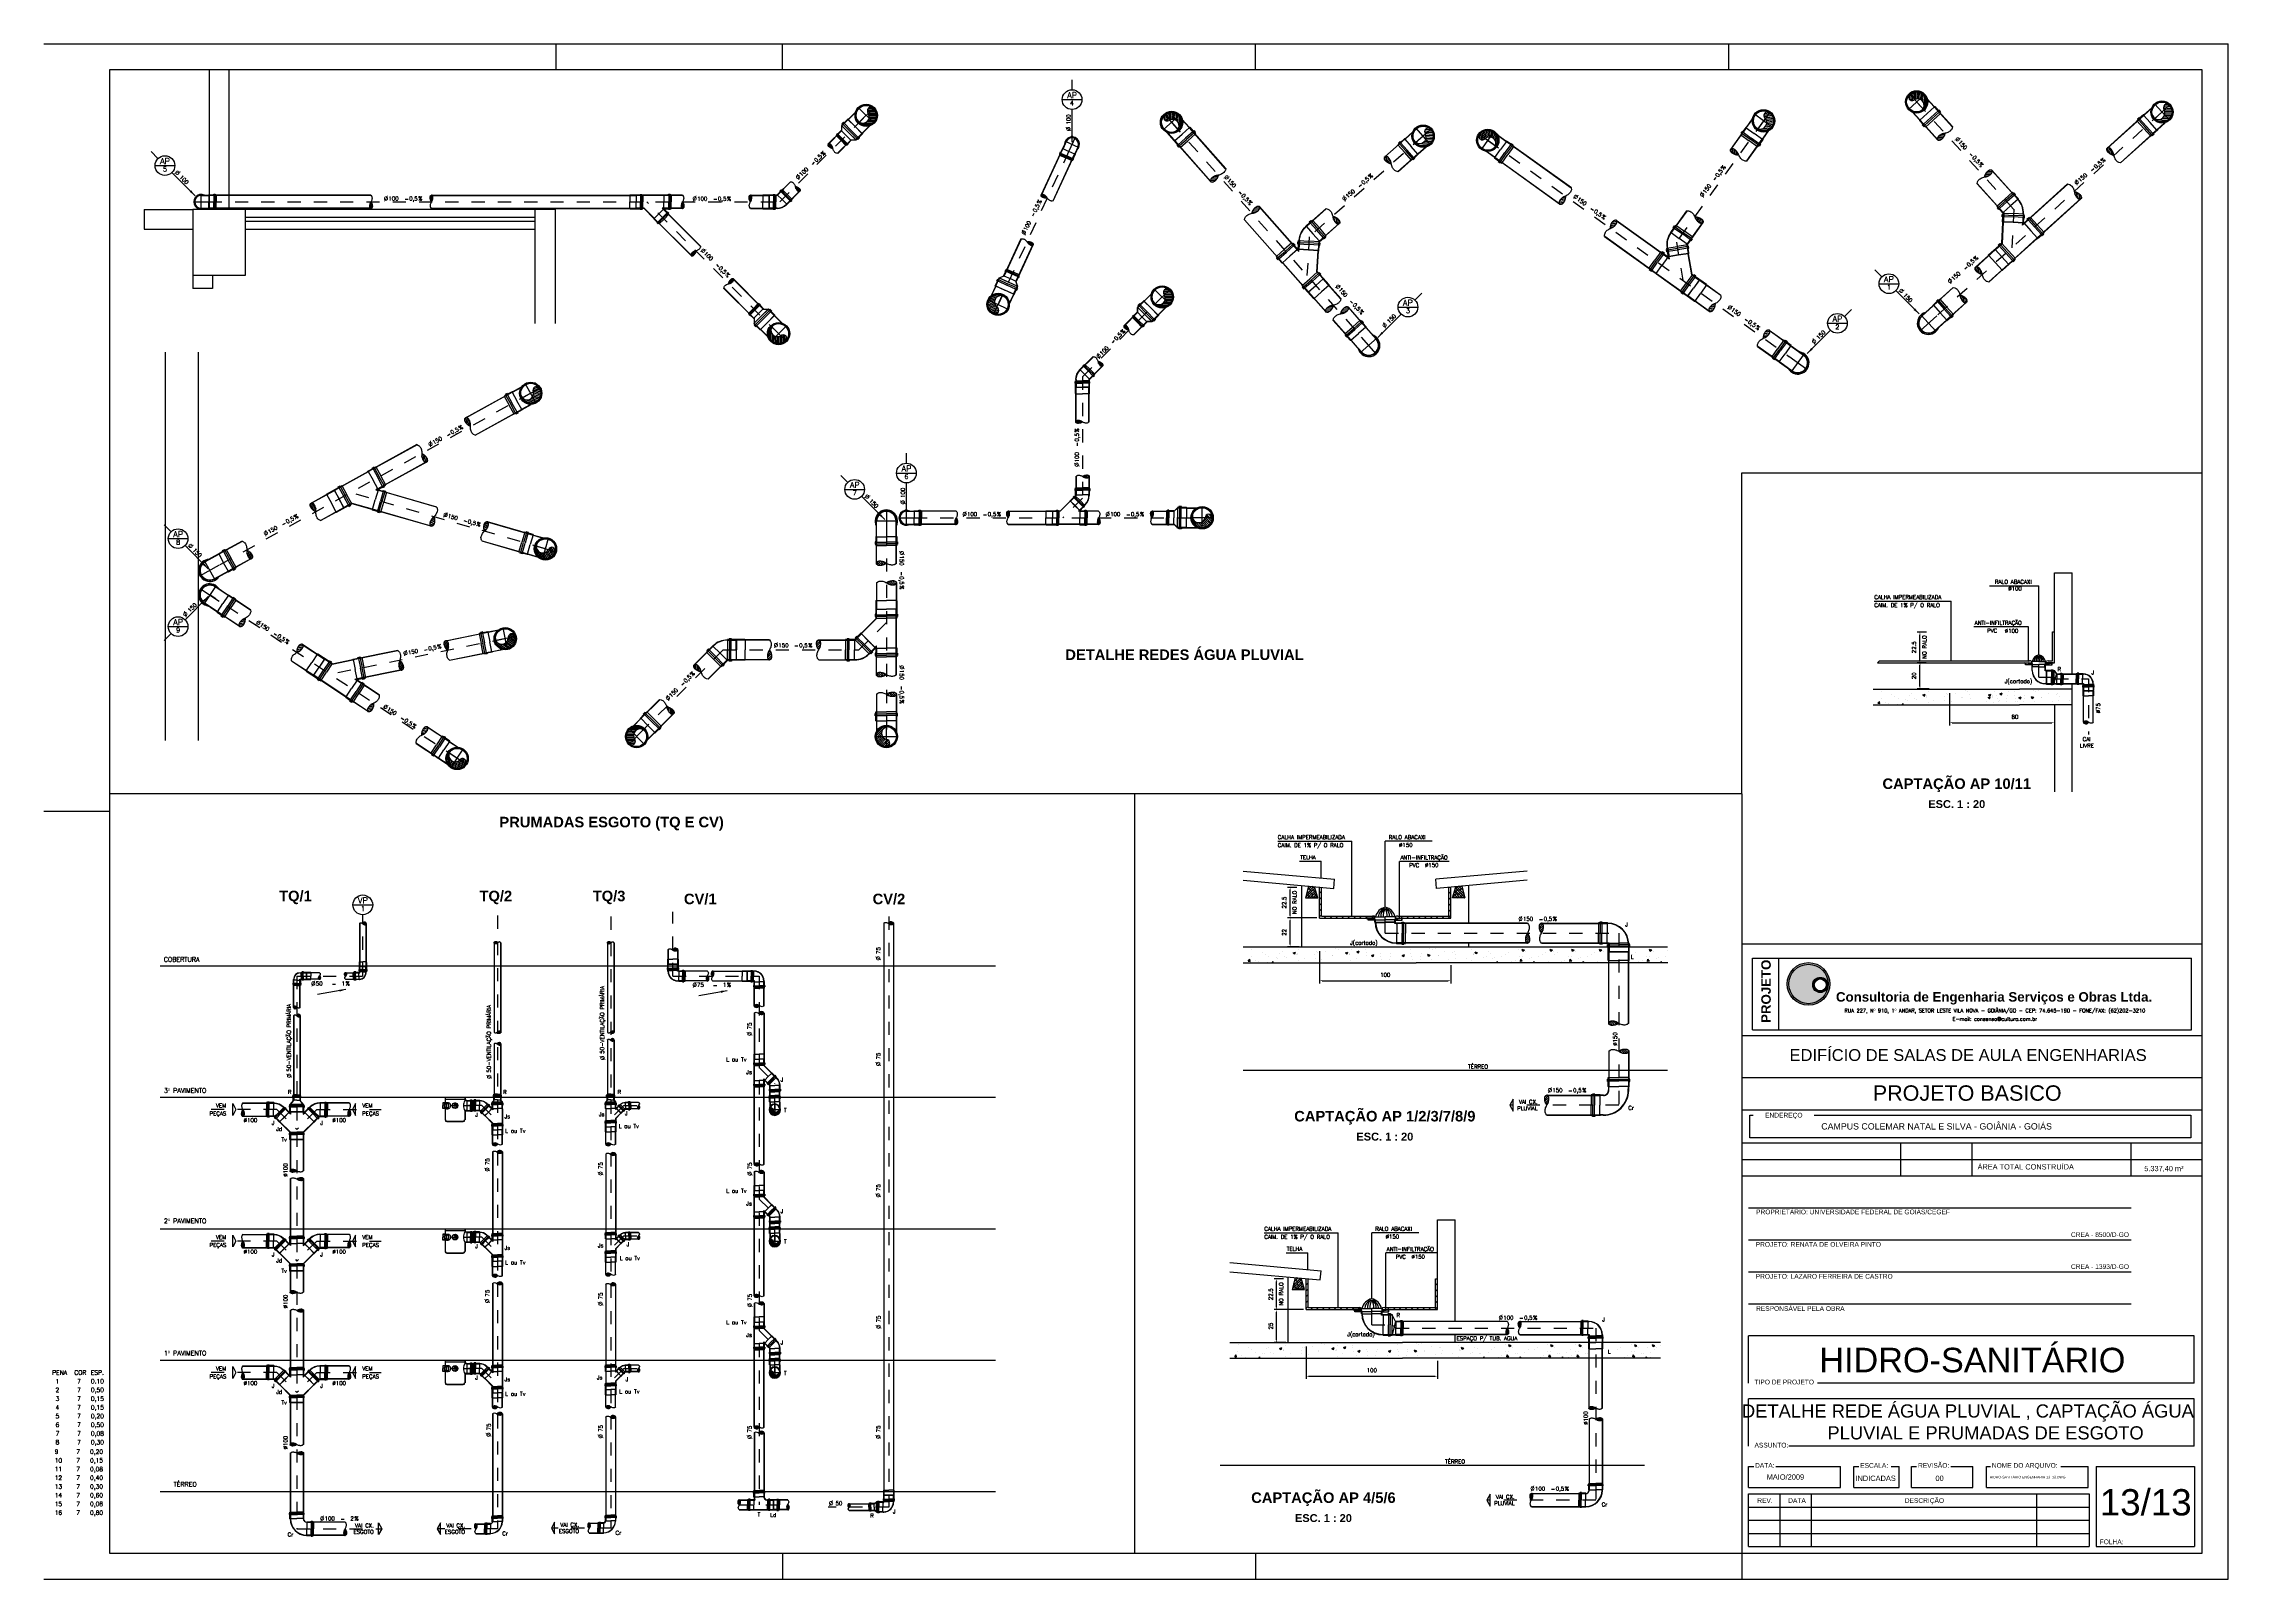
# Model space of a CAD drawing. Header units: millimetres. Extents: x -2485 to 3289, y -257 to 1952.
# Drawn here: x 33.24 to 49.86, y 0 to 11.68 of the extents above; entities that cross this region are included whole.
import ezdxf
from ezdxf.enums import TextEntityAlignment as Align

# ---------------------------------------------------------------- set-up
doc = ezdxf.new("R2010")
doc.units = ezdxf.units.MM
doc.header["$LTSCALE"] = 0.3
doc.linetypes.add('CONTINUO', pattern=[0])
doc.linetypes.add('HID', pattern=[0.37, 0.07, -0.1, 0.03, -0.1, 0.07])
for name, color, linetype in [('AF', 4, 'Continuous'), ('AUX', 2, 'Continuous'), ('BASE', 254, 'Continuous'), ('CAR_COLOR12', 20, 'Continuous'), ('CAR_TEXTO_01', 7, 'Continuous'), ('CAR_TEXTO_02', 2, 'Continuous'), ('CARIMBO', 4, 'Continuous'), ('detalhes esgoto', 1, 'HID'), ('PAREDE', 7, 'CONTINUO'), ('PILAR', 2, 'Continuous'), ('PLU', 6, 'HID'), ('TEX', 11, 'Continuous'), ('TEXTO', 3, 'Continuous'), ('TUB', 1, 'Continuous'), ('VISTAS', 1, 'Continuous')]:
    doc.layers.add(name, color=color, linetype=linetype)
for name, color, linetype, lineweight in [('IMPLANTAÇÃO  ÁGUA PLUVIAL', 6, 'HID', 15), ('PROJETO ESGOTO PLUVIAL', 1, 'HID', 15), ('prumada', 9, 'Continuous', 15)]:
    doc.layers.add(name, color=color, linetype=linetype, lineweight=lineweight)
doc.styles.add('ARIAL', font='ARIAL.TTF', dxfattribs={"height": 0.12})
doc.styles.add('CAIXA', font='swiss.ttf')
doc.styles.add('ROMANS', font='romans.shx', dxfattribs={"height": 0.03})
doc.styles.add('SANSSERIFBOLD', font='sasb____.pfb')
doc.dimstyles.new('20', dxfattribs={"dimtxt": 0.03, "dimasz": 0.02, "dimexe": 0.02, "dimexo": 0.02, "dimgap": 0.03, "dimtad": 1, "dimdec": 3, "dimlfac": 100, "dimdsep": 46, "dimtxsty": 'ROMANS', "dimcen": 0.02, "dimclrd": 11, "dimclre": 11, "dimclrt": 3, "dimadec": 0, "dimazin": 0, "dimtfac": 3.333333, "dimtdec": 3, "dimtix": 1, "dimtmove": 2, "dimatfit": 3, "dimfxl": 0, "dimtolj": 1, "dimarcsym": 0})

# ---------------------------------------------------------------- blocks, each defined once
blk = doc.blocks.new('*D49')
at = {"layer": 'TEX', "color": 11, "linetype": 'Continuous', "lineweight": -2}
for p, q in [((42.671, 2.285), (42.6, 2.285)), ((42.62, 2.071), (42.62, 2.265)), ((42.824, 2.051), (42.6, 2.051))]:
    blk.add_line(p, q, dxfattribs=at)
at = {"layer": 'TEX', "color": 11, "linetype": 'Continuous'}
for points in [[(42.617, 2.265), (42.624, 2.265), (42.62, 2.285)], [(42.617, 2.071), (42.624, 2.071), (42.62, 2.051)]]:
    blk.add_solid(points, dxfattribs=at)
at = {"layer": 'TEX', "color": 3, "linetype": 'Continuous', "insert": (42.575, 2.168), "char_height": 0.03, "attachment_point": 5, "rotation": 90, "style": 'ROMANS'}
blk.add_mtext('\\A1;22.5', dxfattribs=at)
blk = doc.blocks.new('*D50')
at = {"layer": 'TEX', "color": 11, "lineweight": -2}
for p, q in [((42.844, 1.77), (42.844, 1.525)), ((42.864, 1.545), (43.824, 1.545)), ((43.844, 1.661), (43.844, 1.525))]:
    blk.add_line(p, q, dxfattribs=at)
at = {"layer": 'TEX', "color": 11}
for points in [[(42.864, 1.548), (42.864, 1.541), (42.844, 1.545)], [(43.824, 1.548), (43.824, 1.541), (43.844, 1.545)]]:
    blk.add_solid(points, dxfattribs=at)
at = {"layer": 'TEX', "color": 3, "insert": (43.344, 1.59), "char_height": 0.03, "attachment_point": 5, "style": 'ROMANS'}
blk.add_mtext('\\A1;100', dxfattribs=at)
blk = doc.blocks.new('*D51')
at = {"layer": 'TEX', "color": 11, "linetype": 'Continuous', "lineweight": -2}
for p, q in [((42.668, 2.051), (42.6, 2.051)), ((42.62, 1.821), (42.62, 2.031)), ((42.689, 1.801), (42.6, 1.801))]:
    blk.add_line(p, q, dxfattribs=at)
at = {"layer": 'TEX', "color": 11, "linetype": 'Continuous'}
for points in [[(42.617, 2.031), (42.624, 2.031), (42.62, 2.051)], [(42.617, 1.821), (42.624, 1.821), (42.62, 1.801)]]:
    blk.add_solid(points, dxfattribs=at)
at = {"layer": 'TEX', "color": 3, "linetype": 'Continuous', "insert": (42.575, 1.926), "char_height": 0.03, "attachment_point": 5, "rotation": 90, "style": 'ROMANS'}
blk.add_mtext('\\A1;25', dxfattribs=at)
blk = doc.blocks.new('150')
at = {"layer": 'TEX', "color": 9, "style": 'ROMANS'}
blk.add_text('%%c150', height=0.03, dxfattribs=at).set_placement((0, 0))
blk = doc.blocks.new('ABX150V')
at = {"layer": 'TUB'}
for centre, radius, start, end in [((-0.025, -0.025), 0.103, 14.1481, 75.8519), ((-0.009, -0.026), 0.0805, 24.8919, 83.7485), ((0.005, -0.045), 0.0785, 41.7738, 93.9312), ((0.004, -0.105), 0.121, 60.5817, 92.0747), ((0.004, 0.105), 0.121, 267.9253, 299.4183), ((-0.025, 0.025), 0.103, 284.1481, 345.8519), ((-0.009, 0.026), 0.0805, 276.2515, 335.1081), ((0.005, 0.045), 0.0785, 266.0688, 318.2262)]:
    blk.add_arc(centre, radius, start, end, dxfattribs=at)
blk = doc.blocks.new('b100')
at = {"layer": 'TUB', "color": 7}
for p, q in [((-0.01, -0.029), (0.007, -0.012)), ((-0.01, -0.039), (0.009, -0.02)), ((-0.008, -0.016), (0.003, -0.005)), ((-0.007, -0.047), (0.01, -0.03)), ((0, -0.051), (0.01, -0.041))]:
    blk.add_line(p, q, dxfattribs=at)
for points in [[(0, 0.051), (0.005, 0.044), (0.007, 0.04), (0.008, 0.036), (0.009, 0.031), (0.009, 0.026), (0.008, 0.022), (0.007, 0.017), (0.006, 0.013), (0.004, 0.008), (0.002, 0.003), (0, 0)], [(0, 0), (-0.002, -0.003), (-0.003, -0.005), (-0.004, -0.006), (-0.005, -0.008), (-0.005, -0.009), (-0.006, -0.01), (-0.006, -0.011), (-0.007, -0.012), (-0.007, -0.013), (-0.007, -0.013), (-0.007, -0.014), (-0.008, -0.015), (-0.008, -0.015), (-0.008, -0.016), (-0.008, -0.016), (-0.008, -0.017), (-0.008, -0.017), (-0.009, -0.018), (-0.009, -0.018), (-0.009, -0.019), (-0.009, -0.019), (-0.009, -0.02), (-0.009, -0.021), (-0.009, -0.021), (-0.009, -0.022), (-0.01, -0.022), (-0.01, -0.023), (-0.01, -0.024), (-0.01, -0.024), (-0.01, -0.025), (-0.01, -0.026), (-0.01, -0.026), (-0.01, -0.027), (-0.01, -0.028), (-0.01, -0.029), (-0.01, -0.029), (-0.01, -0.03), (-0.011, -0.031), (-0.011, -0.031), (-0.011, -0.032), (-0.011, -0.033), (-0.011, -0.034), (-0.011, -0.034), (-0.011, -0.035), (-0.011, -0.035), (-0.011, -0.036), (-0.01, -0.037), (-0.01, -0.037), (-0.01, -0.038), (-0.01, -0.038), (-0.01, -0.039), (-0.01, -0.039), (-0.01, -0.04), (-0.01, -0.04), (-0.01, -0.041), (-0.01, -0.041), (-0.009, -0.042), (-0.009, -0.042), (-0.009, -0.043), (-0.009, -0.043), (-0.008, -0.044), (-0.008, -0.044), (-0.008, -0.045), (-0.008, -0.045), (-0.008, -0.046), (-0.007, -0.046), (-0.007, -0.046), (-0.007, -0.047), (-0.007, -0.047), (-0.006, -0.047), (-0.006, -0.048), (-0.006, -0.048), (-0.006, -0.048), (-0.006, -0.048), (-0.005, -0.048), (-0.005, -0.049), (-0.005, -0.049), (-0.005, -0.049), (-0.004, -0.049), (-0.004, -0.049), (-0.004, -0.05), (-0.004, -0.05), (-0.003, -0.05), (-0.003, -0.05), (-0.002, -0.05), (-0.002, -0.05), (-0.001, -0.051), (0, -0.051)], [(0, 0), (0.002, -0.003), (0.003, -0.005), (0.004, -0.006), (0.005, -0.008), (0.005, -0.009), (0.006, -0.01), (0.006, -0.011), (0.007, -0.012), (0.007, -0.013), (0.007, -0.013), (0.007, -0.014), (0.008, -0.015), (0.008, -0.015), (0.008, -0.016), (0.008, -0.016), (0.008, -0.017), (0.008, -0.017), (0.009, -0.018), (0.009, -0.018), (0.009, -0.019), (0.009, -0.019), (0.009, -0.02), (0.009, -0.021), (0.009, -0.021), (0.009, -0.022), (0.01, -0.022), (0.01, -0.023), (0.01, -0.024), (0.01, -0.024), (0.01, -0.025), (0.01, -0.026), (0.01, -0.026), (0.01, -0.027), (0.01, -0.028), (0.01, -0.029), (0.01, -0.029), (0.01, -0.03), (0.011, -0.031), (0.011, -0.031), (0.011, -0.032), (0.011, -0.033), (0.011, -0.034), (0.011, -0.034), (0.011, -0.035), (0.011, -0.035), (0.011, -0.036), (0.01, -0.037), (0.01, -0.037), (0.01, -0.038), (0.01, -0.038), (0.01, -0.039), (0.01, -0.039), (0.01, -0.04), (0.01, -0.04), (0.01, -0.041), (0.01, -0.041), (0.009, -0.042), (0.009, -0.042), (0.009, -0.043), (0.009, -0.043), (0.008, -0.044), (0.008, -0.044), (0.008, -0.045), (0.008, -0.045), (0.008, -0.046), (0.007, -0.046), (0.007, -0.046), (0.007, -0.047), (0.007, -0.047), (0.006, -0.047), (0.006, -0.048), (0.006, -0.048), (0.006, -0.048), (0.006, -0.048), (0.005, -0.048), (0.005, -0.049), (0.005, -0.049), (0.005, -0.049), (0.004, -0.049), (0.004, -0.049), (0.004, -0.05), (0.004, -0.05), (0.003, -0.05), (0.003, -0.05), (0.002, -0.05), (0.002, -0.05), (0.001, -0.051), (0, -0.051)]]:
    blk.add_lwpolyline(points, dxfattribs=at)
blk = doc.blocks.new('DD')
at = {"layer": 'TEX', "color": 9}
blk.add_line((0.188, 0.023), (0.211, 0.023), dxfattribs=at)
at = {"layer": 'TEX', "color": 9, "style": 'ROMANS'}
for s, height, p in [('%%c', 0.04, (0.026, 0.008)), ('%', 0.03, (0.289, 0.012))]:
    blk.add_text(s, height=height, dxfattribs=at).set_placement(p)
blk.add_attdef('N', (0.062, 0.012), '', height=0.03, dxfattribs=at)
blk.add_attdef('INCL', text='', height=0.03, dxfattribs=at).set_placement((0.284, 0.012), align=Align.RIGHT)
blk = doc.blocks.new('a-inf-150')
at = {"layer": 'TUB', "color": 3, "linetype": 'Continuous'}
for p, q in [((-0.081, 0.014), (-0.142, 0.014)), ((-0.081, 0.006), (-0.079, 0)), ((-0.081, 0), (-0.079, 0.006)), ((-0.081, 0.006), (-0.081, 0)), ((-0.079, 0.022), (0, 0.022)), ((-0.079, 0.006), (-0.079, 0)), ((-0.076, 0), (0, 0)), ((0.079, 0.022), (0, 0.022)), ((0.076, 0), (0, 0)), ((0.079, 0.006), (0.079, 0)), ((0.081, 0), (0.079, 0.006)), ((0.081, 0.006), (0.079, 0)), ((0.081, 0.014), (0.142, 0.014)), ((0.081, 0.006), (0.081, 0)), ((-0.082, -0.002), (-0.127, -0.002)), ((-0.076, -0.019), (0, -0.019)), ((0.076, -0.019), (0, -0.019)), ((0.082, -0.002), (0.127, -0.002))]:
    blk.add_line(p, q, dxfattribs=at)
at = {"layer": 'TUB', "color": 4, "linetype": 'Continuous'}
for p, q in [((-0.142, 0.011), (-0.142, 0.014)), ((-0.142, 0.014), (-0.094, 0.008)), ((-0.142, 0.011), (-0.129, 0.01)), ((-0.129, -0.002), (-0.129, 0.01)), ((-0.127, -0.002), (-0.127, 0.009)), ((-0.126, 0.009), (-0.094, 0.005)), ((-0.082, -0.002), (-0.093, 0.005)), ((-0.081, 0), (-0.092, 0.007)), ((-0.081, 0.017), (-0.081, 0.022)), ((-0.081, 0.022), (-0.079, 0.022)), ((-0.081, 0.006), (-0.081, 0.017)), ((-0.079, 0.006), (-0.081, 0.006)), ((-0.076, 0), (-0.081, 0)), ((-0.079, 0.006), (-0.079, 0.022)), ((-0.079, 0), (-0.076, 0)), ((-0.076, -0.019), (-0.076, 0)), ((0.076, -0.019), (0.076, 0)), ((0.079, 0), (0.076, 0)), ((0.076, 0), (0.081, 0)), ((0.079, 0.006), (0.079, 0.022)), ((0.081, 0.022), (0.079, 0.022)), ((0.079, 0.006), (0.081, 0.006)), ((0.081, 0.017), (0.081, 0.022)), ((0.081, 0.006), (0.081, 0.017)), ((0.081, 0), (0.092, 0.007)), ((0.082, -0.002), (0.093, 0.005)), ((0.142, 0.014), (0.094, 0.008)), ((0.126, 0.009), (0.094, 0.005)), ((0.127, -0.002), (0.127, 0.009)), ((0.142, 0.011), (0.129, 0.01)), ((0.129, -0.002), (0.129, 0.01)), ((0.142, 0.011), (0.142, 0.014)), ((-0.127, -0.002), (-0.129, -0.002)), ((-0.079, -0.002), (-0.082, -0.002)), ((-0.079, -0.018), (-0.079, -0.002)), ((-0.078, -0.019), (-0.076, -0.019)), ((0.078, -0.019), (0.076, -0.019)), ((0.079, -0.002), (0.082, -0.002)), ((0.079, -0.018), (0.079, -0.002)), ((0.127, -0.002), (0.129, -0.002))]:
    blk.add_line(p, q, dxfattribs=at)
at = {"layer": 'TUB', "linetype": 'HID'}
blk.add_line((0, -0.019), (0, 0.022), dxfattribs=at)
blk.add_line((0, -0.019), (0, 0.022), dxfattribs=at)
blk.add_line((0, -0.019), (0, 0.022), dxfattribs=at)
blk.add_line((0, -0.019), (0, 0.022), dxfattribs=at)
at = {"layer": 'TUB', "color": 4, "linetype": 'Continuous'}
for centre, radius, start, end in [((-0.126, 0.009), 0.0005, 82.6, 180), ((-0.095, 0.003), 0.005, 58, 82.6), ((-0.095, 0.003), 0.0025, 58, 82.6), ((0.095, 0.003), 0.005, 97.4, 122), ((0.095, 0.003), 0.0025, 97.4, 122), ((0.126, 0.009), 0.0005, 0, 97.4), ((-0.082, -0.002), 0.0005, 238, 270), ((-0.078, -0.018), 0.001, 180, 270), ((0.078, -0.018), 0.001, 270, 0), ((0.082, -0.002), 0.0005, 270, 302)]:
    blk.add_arc(centre, radius, start, end, dxfattribs=at)
blk = doc.blocks.new('*D53')
at = {"layer": 'TEX', "color": 11, "linetype": 'Continuous', "lineweight": -2}
for p, q in [((42.773, 5.263), (42.703, 5.263)), ((42.723, 5.05), (42.723, 5.243)), ((42.926, 5.03), (42.703, 5.03))]:
    blk.add_line(p, q, dxfattribs=at)
at = {"layer": 'TEX', "color": 11, "linetype": 'Continuous'}
for points in [[(42.719, 5.243), (42.726, 5.243), (42.723, 5.263)], [(42.719, 5.05), (42.726, 5.05), (42.723, 5.03)]]:
    blk.add_solid(points, dxfattribs=at)
at = {"layer": 'TEX', "color": 3, "linetype": 'Continuous', "insert": (42.678, 5.147), "char_height": 0.03, "attachment_point": 5, "rotation": 90, "style": 'ROMANS'}
blk.add_mtext('\\A1;22.5', dxfattribs=at)
blk = doc.blocks.new('*D54')
at = {"layer": 'TEX', "color": 11, "lineweight": -2}
for p, q in [((42.946, 4.778), (42.946, 4.533)), ((43.946, 4.67), (43.946, 4.533)), ((42.966, 4.553), (43.926, 4.553))]:
    blk.add_line(p, q, dxfattribs=at)
at = {"layer": 'TEX', "color": 11}
for points in [[(42.966, 4.556), (42.966, 4.55), (42.946, 4.553)], [(43.926, 4.556), (43.926, 4.55), (43.946, 4.553)]]:
    blk.add_solid(points, dxfattribs=at)
at = {"layer": 'TEX', "color": 3, "insert": (43.446, 4.598), "char_height": 0.03, "attachment_point": 5, "style": 'ROMANS'}
blk.add_mtext('\\A1;100', dxfattribs=at)
blk = doc.blocks.new('*D55')
at = {"layer": 'TEX', "color": 11, "linetype": 'Continuous', "lineweight": -2}
for p, q in [((42.771, 5.03), (42.703, 5.03)), ((42.723, 4.83), (42.723, 5.01)), ((42.791, 4.81), (42.703, 4.81))]:
    blk.add_line(p, q, dxfattribs=at)
at = {"layer": 'TEX', "color": 11, "linetype": 'Continuous'}
for points in [[(42.719, 5.01), (42.726, 5.01), (42.723, 5.03)], [(42.719, 4.83), (42.726, 4.83), (42.723, 4.81)]]:
    blk.add_solid(points, dxfattribs=at)
at = {"layer": 'TEX', "color": 3, "linetype": 'Continuous', "insert": (42.678, 4.92), "char_height": 0.03, "attachment_point": 5, "rotation": 90, "style": 'ROMANS'}
blk.add_mtext('\\A1;22', dxfattribs=at)
blk = doc.blocks.new('B150')
at = {"layer": 'TUB', "color": 7}
for p, q in [((-0.016, -0.044), (0.01, -0.018)), ((-0.015, -0.059), (0.014, -0.03)), ((-0.012, -0.024), (0.005, -0.008)), ((-0.01, -0.07), (0.016, -0.044)), ((0, -0.076), (0.015, -0.061))]:
    blk.add_line(p, q, dxfattribs=at)
for points in [[(0, 0.076), (0.008, 0.065), (0.01, 0.06), (0.012, 0.054), (0.013, 0.046), (0.013, 0.04), (0.012, 0.033), (0.011, 0.026), (0.009, 0.019), (0.006, 0.012), (0.003, 0.005), (0, 0)], [(0, 0), (-0.002, -0.004), (-0.004, -0.007), (-0.006, -0.01), (-0.007, -0.012), (-0.008, -0.014), (-0.009, -0.015), (-0.009, -0.017), (-0.01, -0.018), (-0.01, -0.019), (-0.011, -0.02), (-0.011, -0.021), (-0.011, -0.022), (-0.012, -0.023), (-0.012, -0.024), (-0.012, -0.024), (-0.012, -0.025), (-0.013, -0.026), (-0.013, -0.027), (-0.013, -0.028), (-0.013, -0.028), (-0.013, -0.029), (-0.014, -0.03), (-0.014, -0.031), (-0.014, -0.032), (-0.014, -0.033), (-0.014, -0.034), (-0.014, -0.035), (-0.015, -0.035), (-0.015, -0.036), (-0.015, -0.037), (-0.015, -0.039), (-0.015, -0.04), (-0.015, -0.041), (-0.016, -0.042), (-0.016, -0.043), (-0.016, -0.044), (-0.016, -0.045), (-0.016, -0.046), (-0.016, -0.047), (-0.016, -0.048), (-0.016, -0.049), (-0.016, -0.05), (-0.016, -0.051), (-0.016, -0.052), (-0.016, -0.053), (-0.016, -0.054), (-0.016, -0.055), (-0.016, -0.056), (-0.016, -0.057), (-0.015, -0.057), (-0.015, -0.058), (-0.015, -0.059), (-0.015, -0.06), (-0.015, -0.061), (-0.015, -0.061), (-0.014, -0.062), (-0.014, -0.063), (-0.014, -0.064), (-0.013, -0.064), (-0.013, -0.065), (-0.013, -0.066), (-0.012, -0.066), (-0.012, -0.067), (-0.012, -0.068), (-0.011, -0.068), (-0.011, -0.069), (-0.011, -0.07), (-0.01, -0.07), (-0.01, -0.07), (-0.01, -0.071), (-0.009, -0.071), (-0.009, -0.072), (-0.009, -0.072), (-0.008, -0.072), (-0.008, -0.073), (-0.008, -0.073), (-0.007, -0.073), (-0.007, -0.074), (-0.007, -0.074), (-0.006, -0.074), (-0.006, -0.074), (-0.005, -0.075), (-0.005, -0.075), (-0.004, -0.075), (-0.003, -0.075), (-0.002, -0.076), (-0.001, -0.076), (0, -0.076)], [(0, 0), (0.002, -0.004), (0.004, -0.007), (0.006, -0.01), (0.007, -0.012), (0.008, -0.014), (0.009, -0.015), (0.009, -0.017), (0.01, -0.018), (0.01, -0.019), (0.011, -0.02), (0.011, -0.021), (0.011, -0.022), (0.012, -0.023), (0.012, -0.024), (0.012, -0.024), (0.012, -0.025), (0.013, -0.026), (0.013, -0.027), (0.013, -0.028), (0.013, -0.028), (0.013, -0.029), (0.014, -0.03), (0.014, -0.031), (0.014, -0.032), (0.014, -0.033), (0.014, -0.034), (0.014, -0.035), (0.015, -0.035), (0.015, -0.036), (0.015, -0.037), (0.015, -0.039), (0.015, -0.04), (0.015, -0.041), (0.016, -0.042), (0.016, -0.043), (0.016, -0.044), (0.016, -0.045), (0.016, -0.046), (0.016, -0.047), (0.016, -0.048), (0.016, -0.049), (0.016, -0.05), (0.016, -0.051), (0.016, -0.052), (0.016, -0.053), (0.016, -0.054), (0.016, -0.055), (0.016, -0.056), (0.016, -0.057), (0.015, -0.057), (0.015, -0.058), (0.015, -0.059), (0.015, -0.06), (0.015, -0.061), (0.015, -0.061), (0.014, -0.062), (0.014, -0.063), (0.014, -0.064), (0.013, -0.064), (0.013, -0.065), (0.013, -0.066), (0.012, -0.066), (0.012, -0.067), (0.012, -0.068), (0.011, -0.068), (0.011, -0.069), (0.011, -0.07), (0.01, -0.07), (0.01, -0.07), (0.01, -0.071), (0.009, -0.071), (0.009, -0.072), (0.009, -0.072), (0.008, -0.072), (0.008, -0.073), (0.008, -0.073), (0.007, -0.073), (0.007, -0.074), (0.007, -0.074), (0.006, -0.074), (0.006, -0.074), (0.005, -0.075), (0.005, -0.075), (0.004, -0.075), (0.003, -0.075), (0.002, -0.076), (0.001, -0.076), (0, -0.076)]]:
    blk.add_lwpolyline(points, dxfattribs=at)
blk = doc.blocks.new('*D57')
at = {"layer": 'TEX', "color": 11, "linetype": 'Continuous', "lineweight": -2}
for p, q in [((47.565, 7.205), (47.494, 7.205)), ((47.514, 6.992), (47.514, 7.185)), ((47.212, 6.972), (47.534, 6.972))]:
    blk.add_line(p, q, dxfattribs=at)
at = {"layer": 'TEX', "color": 11, "linetype": 'Continuous'}
for points in [[(47.511, 7.185), (47.518, 7.185), (47.514, 7.205)], [(47.511, 6.992), (47.518, 6.992), (47.514, 6.972)]]:
    blk.add_solid(points, dxfattribs=at)
at = {"layer": 'TEX', "color": 3, "linetype": 'Continuous', "insert": (47.469, 7.089), "char_height": 0.03, "attachment_point": 5, "rotation": 90, "style": 'ROMANS'}
blk.add_mtext('\\A1;22.5', dxfattribs=at)
blk = doc.blocks.new('*D58')
at = {"layer": 'TEX', "color": 11, "lineweight": -2}
for p, q in [((47.738, 6.74), (47.738, 6.495)), ((47.758, 6.515), (48.518, 6.515)), ((48.538, 6.632), (48.538, 6.495))]:
    blk.add_line(p, q, dxfattribs=at)
at = {"layer": 'TEX', "color": 11}
for points in [[(47.758, 6.518), (47.758, 6.512), (47.738, 6.515)], [(48.518, 6.518), (48.518, 6.512), (48.538, 6.515)]]:
    blk.add_solid(points, dxfattribs=at)
at = {"layer": 'TEX', "color": 3, "insert": (48.237, 6.56), "char_height": 0.03, "attachment_point": 5, "style": 'ROMANS'}
blk.add_mtext('\\A1;80', dxfattribs=at)
blk = doc.blocks.new('*D59')
at = {"layer": 'TEX', "color": 11, "linetype": 'Continuous', "lineweight": -2}
for p, q in [((47.562, 6.972), (47.494, 6.972)), ((47.514, 6.792), (47.514, 6.952)), ((47.583, 6.772), (47.494, 6.772))]:
    blk.add_line(p, q, dxfattribs=at)
at = {"layer": 'TEX', "color": 11, "linetype": 'Continuous'}
for points in [[(47.511, 6.952), (47.518, 6.952), (47.514, 6.972)], [(47.511, 6.792), (47.518, 6.792), (47.514, 6.772)]]:
    blk.add_solid(points, dxfattribs=at)
at = {"layer": 'TEX', "color": 3, "linetype": 'Continuous', "insert": (47.469, 6.872), "char_height": 0.03, "attachment_point": 5, "rotation": 90, "style": 'ROMANS'}
blk.add_mtext('\\A1;20', dxfattribs=at)
blk = doc.blocks.new('ABX100V')
at = {"layer": 'TUB'}
for centre, radius, start, end in [((-0.015, -0.015), 0.0672, 13.281, 76.719), ((-0.002, -0.011), 0.0473, 17.7023, 87.6301), ((0.003, -0.032), 0.0533, 41.0206, 93.1545), ((0.003, -0.082), 0.0905, 64.9611, 92.1745), ((0.003, 0.082), 0.0905, 267.8255, 295.0389), ((-0.015, 0.015), 0.0672, 283.281, 346.719), ((0.003, 0.032), 0.0533, 266.8455, 318.9794), ((-0.002, 0.011), 0.0473, 272.3699, 342.2977)]:
    blk.add_arc(centre, radius, start, end, dxfattribs=at)
blk = doc.blocks.new('100')
at = {"layer": 'TEX', "color": 9, "style": 'ROMANS'}
blk.add_text('%%c100', height=0.03, dxfattribs=at).set_placement((0, 0))
blk = doc.blocks.new('j90e75e')
at = {"layer": 'TUB', "color": 3}
for p, q in [((-0.037, 0.09), (-0.038, 0.087)), ((-0.037, 0.09), (-0.036, 0.09)), ((0.037, 0.09), (0.036, 0.09)), ((0.037, 0.09), (0.038, 0.087)), ((0.044, 0.038), (0.044, 0)), ((0.044, -0.038), (0.044, 0)), ((0.074, 0.038), (0.074, 0)), ((0.074, -0.038), (0.074, 0)), ((0.082, 0.038), (0.082, 0)), ((0.082, -0.038), (0.082, 0)), ((0.092, 0.039), (0.092, 0)), ((0.092, -0.039), (0.092, 0))]:
    blk.add_line(p, q, dxfattribs=at)
at = {"layer": 'TUB', "color": 4}
for p, q in [((-0.038, 0.038), (-0.038, 0.087)), ((-0.036, 0.038), (-0.036, 0.09)), ((0.036, 0.036), (0.036, 0.09)), ((0.042, 0.036), (0.036, 0.036)), ((0.038, 0.038), (0.038, 0.087)), ((0.042, 0.038), (0.038, 0.038)), ((0.042, 0.038), (0.043, 0.039)), ((0.042, 0.036), (0.044, 0.038)), ((0.043, 0.039), (0.072, 0.039)), ((0.044, 0.038), (0.074, 0.038)), ((0.072, 0.039), (0.072, 0.043)), ((0.072, 0.043), (0.084, 0.043)), ((0.074, 0.038), (0.074, 0.042)), ((0.074, 0.042), (0.082, 0.042)), ((0.082, 0.042), (0.082, 0.038)), ((0.082, 0.038), (0.092, 0.038)), ((0.084, 0.043), (0.084, 0.039)), ((0.084, 0.039), (0.092, 0.039)), ((0.042, -0.036), (0.038, -0.036)), ((0.042, -0.038), (0.038, -0.038)), ((0.042, -0.036), (0.044, -0.038)), ((0.042, -0.038), (0.043, -0.039)), ((0.043, -0.039), (0.072, -0.039)), ((0.044, -0.038), (0.074, -0.038)), ((0.072, -0.039), (0.072, -0.043)), ((0.072, -0.043), (0.084, -0.043)), ((0.074, -0.038), (0.074, -0.042)), ((0.074, -0.042), (0.082, -0.042)), ((0.082, -0.042), (0.082, -0.038)), ((0.082, -0.038), (0.092, -0.038)), ((0.084, -0.043), (0.084, -0.039)), ((0.084, -0.039), (0.092, -0.039))]:
    blk.add_line(p, q, dxfattribs=at)
at = {"layer": 'TUB', "color": 3, "linetype": 'Continuous'}
for q in [(-0.036, 0.09), (0.036, 0.09)]:
    blk.add_line((0, 0.09), q, dxfattribs=at)
at = {"layer": 'TUB', "color": 4}
for radius in [0.0755, 0.0738]:
    blk.add_arc((0.038, 0.038), radius, 180, 270, dxfattribs=at)
blk = doc.blocks.new('l75')
at = {"layer": 'TUB', "color": 3}
for p, q in [((-0.039, 0.039), (-0.039, 0)), ((-0.039, -0.039), (-0.039, 0)), ((0, 0.038), (0, 0)), ((0, -0.038), (0, 0)), ((0.03, 0.038), (0.03, 0)), ((0.03, -0.038), (0.03, 0)), ((0.038, 0.038), (0.038, 0)), ((0.038, -0.038), (0.038, 0)), ((0.048, 0.039), (0.048, 0)), ((0.048, -0.039), (0.048, 0))]:
    blk.add_line(p, q, dxfattribs=at)
at = {"layer": 'TUB', "color": 4}
for p, q in [((-0.039, 0.039), (-0.037, 0.039)), ((0, 0.038), (-0.039, 0.038)), ((-0.037, 0.039), (0.028, 0.039)), ((0, 0.038), (0.03, 0.038)), ((0.028, 0.043), (0.04, 0.043)), ((0.028, 0.039), (0.028, 0.043)), ((0.03, 0.042), (0.038, 0.042)), ((0.03, 0.038), (0.03, 0.042)), ((0.038, 0.042), (0.038, 0.038)), ((0.038, 0.038), (0.048, 0.038)), ((0.04, 0.043), (0.04, 0.039)), ((0.04, 0.039), (0.048, 0.039)), ((0, -0.038), (-0.039, -0.038)), ((-0.039, -0.039), (-0.037, -0.039)), ((-0.037, -0.039), (0.028, -0.039)), ((0, -0.038), (0.03, -0.038)), ((0.028, -0.039), (0.028, -0.043)), ((0.028, -0.043), (0.04, -0.043)), ((0.03, -0.038), (0.03, -0.042)), ((0.03, -0.042), (0.038, -0.042)), ((0.038, -0.042), (0.038, -0.038)), ((0.038, -0.038), (0.048, -0.038)), ((0.04, -0.043), (0.04, -0.039)), ((0.04, -0.039), (0.048, -0.039))]:
    blk.add_line(p, q, dxfattribs=at)
blk = doc.blocks.new('B75')
at = {"layer": 'TUB', "color": 7}
for p, q in [((-0.01, -0.022), (0.007, -0.005)), ((-0.009, -0.013), (0.004, -0.001)), ((-0.008, -0.028), (0.01, -0.01)), ((-0.005, -0.033), (0.011, -0.017)), ((-0.002, -0.037), (0.01, -0.025))]:
    blk.add_line(p, q, dxfattribs=at)
blk.add_spline([(0, 0.038), (0.006, 0.029), (0.006, 0.016), (0, 0.004), (-0.008, -0.01), (-0.009, -0.024), (-0.006, -0.032), (0, -0.038), (0.007, -0.034), (0.011, -0.021), (0.011, -0.012), (0.008, -0.007), (0, 0.004)], degree=3, dxfattribs=at)
blk = doc.blocks.new('75')
at = {"layer": 'TEX', "color": 9, "style": 'ROMANS'}
blk.add_text('%%c75', height=0.03, dxfattribs=at).set_placement((0, 0))
blk = doc.blocks.new('L150')
at = {"layer": 'TUB', "color": 4}
for p, q in [((-0.067, 0.0777), (-0.06475, 0.0789)), ((0, 0.0762), (-0.067, 0.0762)), ((-0.06475, 0.0789), (0.0382, 0.0789)), ((0, 0.0762), (0.0409, 0.0762)), ((0.0382, 0.0849), (0.0556, 0.0849)), ((0.0382, 0.0789), (0.0382, 0.0849)), ((0.0409, 0.0822), (0.0529, 0.0822)), ((0.0409, 0.0762), (0.0409, 0.0822)), ((0.0529, 0.0822), (0.0529, 0.0762)), ((0.0529, 0.0762), (0.067, 0.0762)), ((0.0556, 0.0849), (0.0556, 0.0789)), ((0.0556, 0.0789), (0.067, 0.0789)), ((0, -0.0762), (-0.067, -0.0762)), ((-0.067, -0.0777), (-0.06475, -0.0789)), ((-0.06475, -0.0789), (0.0382, -0.0789)), ((0, -0.0762), (0.0409, -0.0762)), ((0.0382, -0.0789), (0.0382, -0.0849)), ((0.0382, -0.0849), (0.0556, -0.0849)), ((0.0409, -0.0762), (0.0409, -0.0822)), ((0.0409, -0.0822), (0.0529, -0.0822)), ((0.0529, -0.0762), (0.067, -0.0762)), ((0.0529, -0.0822), (0.0529, -0.0762)), ((0.0556, -0.0789), (0.067, -0.0789)), ((0.0556, -0.0849), (0.0556, -0.0789))]:
    blk.add_line(p, q, dxfattribs=at)
at = {"layer": 'TUB', "color": 3}
for p, q in [((-0.067, 0.0777), (-0.067, 0)), ((-0.067, -0.0777), (-0.067, 0)), ((0, 0.0762), (0, 0)), ((0, -0.0762), (0, 0)), ((0.0409, 0.0762), (0.0409, 0)), ((0.0409, -0.0762), (0.0409, 0)), ((0.0529, 0.0762), (0.0529, 0)), ((0.0529, -0.0762), (0.0529, 0)), ((0.067, 0.0789), (0.067, 0)), ((0.067, -0.0789), (0.067, 0))]:
    blk.add_line(p, q, dxfattribs=at)
blk = doc.blocks.new('S3E')
at = {"layer": 'TEX', "color": 5}
blk.add_lwpolyline([(0.024, -0.045), (0.024, 0.045), (0, 0)], close=True, dxfattribs=at)
at = {"layer": 'TEX', "color": 5, "style": 'ROMANS'}
for s, p in [('VAI CX.', (0.211, 0.01)), ('PLUVIAL', (0.211, -0.039))]:
    blk.add_text(s, height=0.03, dxfattribs=at).set_placement(p, align=Align.RIGHT)
blk = doc.blocks.new('l100')
at = {"layer": 'TUB', "color": 4}
for p, q in [((-0.049, 0.0518), (-0.0475, 0.0526)), ((0, 0.0508), (-0.049, 0.0508)), ((-0.0475, 0.0526), (0.0308, 0.0526)), ((0, 0.0508), (0.0326, 0.0508)), ((0.0308, 0.0566), (0.0424, 0.0566)), ((0.0308, 0.0526), (0.0308, 0.0566)), ((0.0326, 0.0548), (0.0406, 0.0548)), ((0.0326, 0.0508), (0.0326, 0.0548)), ((0.0406, 0.0548), (0.0406, 0.0508)), ((0.0406, 0.0508), (0.05, 0.0508)), ((0.0424, 0.0566), (0.0424, 0.0526)), ((0.0424, 0.0526), (0.05, 0.0526)), ((0, -0.0508), (-0.049, -0.0508)), ((-0.049, -0.0518), (-0.0475, -0.0526)), ((-0.0475, -0.0526), (0.0308, -0.0526)), ((0, -0.0508), (0.0326, -0.0508)), ((0.0308, -0.0526), (0.0308, -0.0566)), ((0.0308, -0.0566), (0.0424, -0.0566)), ((0.0326, -0.0508), (0.0326, -0.0548)), ((0.0326, -0.0548), (0.0406, -0.0548)), ((0.0406, -0.0508), (0.05, -0.0508)), ((0.0406, -0.0548), (0.0406, -0.0508)), ((0.0424, -0.0526), (0.05, -0.0526)), ((0.0424, -0.0566), (0.0424, -0.0526))]:
    blk.add_line(p, q, dxfattribs=at)
at = {"layer": 'TUB', "color": 3}
for p, q in [((-0.049, 0.0518), (-0.049, 0)), ((-0.049, -0.0518), (-0.049, 0)), ((0, 0.0508), (0, 0)), ((0, -0.0508), (0, 0)), ((0.0326, 0.0508), (0.0326, 0)), ((0.0326, -0.0508), (0.0326, 0)), ((0.0406, 0.0508), (0.0406, 0)), ((0.0406, -0.0508), (0.0406, 0)), ((0.05, 0.0526), (0.05, 0)), ((0.05, -0.0526), (0.05, 0))]:
    blk.add_line(p, q, dxfattribs=at)
blk = doc.blocks.new('CR150')
at = {"layer": 'TUB', "color": 4}
for p, q in [((0.118, 0.076), (0.139, 0.076)), ((0.118, 0.073), (0.14, 0.073)), ((0.139, 0.076), (0.142, 0.079)), ((0.14, 0.073), (0.143, 0.076)), ((0.142, 0.079), (0.181, 0.079)), ((0.143, 0.076), (0.184, 0.076)), ((0.181, 0.085), (0.199, 0.085)), ((0.181, 0.079), (0.181, 0.085)), ((0.184, 0.076), (0.184, 0.082)), ((0.184, 0.082), (0.196, 0.082)), ((0.196, 0.082), (0.196, 0.076)), ((0.196, 0.076), (0.21, 0.076)), ((0.199, 0.085), (0.199, 0.079)), ((0.199, 0.079), (0.21, 0.079)), ((-0.076, -0.139), (-0.079, -0.142)), ((-0.079, -0.142), (-0.079, -0.181)), ((-0.076, -0.112), (-0.076, -0.139)), ((-0.073, -0.14), (-0.076, -0.143)), ((-0.076, -0.143), (-0.076, -0.184)), ((-0.073, -0.113), (-0.074, -0.14)), ((0.074, -0.118), (0.074, -0.14)), ((0.074, -0.14), (0.076, -0.143)), ((0.076, -0.117), (0.076, -0.139)), ((0.076, -0.139), (0.079, -0.142)), ((0.076, -0.143), (0.076, -0.184)), ((0.079, -0.142), (0.079, -0.181)), ((0.116, -0.074), (0.14, -0.074)), ((0.116, -0.076), (0.139, -0.076)), ((0.139, -0.076), (0.142, -0.079)), ((0.14, -0.074), (0.143, -0.076)), ((0.142, -0.079), (0.181, -0.079)), ((0.143, -0.076), (0.184, -0.076)), ((0.181, -0.079), (0.181, -0.085)), ((0.181, -0.085), (0.199, -0.085)), ((0.184, -0.076), (0.184, -0.082)), ((0.184, -0.082), (0.196, -0.082)), ((0.196, -0.082), (0.196, -0.076)), ((0.196, -0.076), (0.21, -0.076)), ((0.199, -0.085), (0.199, -0.079)), ((0.199, -0.079), (0.21, -0.079)), ((-0.079, -0.181), (-0.085, -0.181)), ((-0.085, -0.181), (-0.085, -0.199)), ((-0.085, -0.199), (-0.079, -0.199)), ((-0.076, -0.184), (-0.082, -0.184)), ((-0.082, -0.184), (-0.082, -0.196)), ((-0.082, -0.196), (-0.076, -0.196)), ((-0.079, -0.199), (-0.079, -0.21)), ((-0.076, -0.196), (-0.076, -0.21)), ((0.076, -0.184), (0.082, -0.184)), ((0.076, -0.196), (0.076, -0.21)), ((0.082, -0.196), (0.076, -0.196)), ((0.079, -0.181), (0.085, -0.181)), ((0.079, -0.199), (0.079, -0.21)), ((0.085, -0.199), (0.079, -0.199)), ((0.082, -0.184), (0.082, -0.196)), ((0.085, -0.181), (0.085, -0.199))]:
    blk.add_line(p, q, dxfattribs=at)
at = {"layer": 'TUB', "color": 3}
for p, q in [((0.143, 0.076), (0.143, 0)), ((0.143, -0.076), (0.143, 0)), ((0.184, 0.076), (0.184, 0)), ((0.184, -0.076), (0.184, 0)), ((0.196, 0.076), (0.196, 0)), ((0.196, -0.076), (0.196, 0)), ((0.21, 0.079), (0.21, 0)), ((0.21, -0.079), (0.21, 0)), ((-0.076, -0.143), (0, -0.143)), ((0.076, -0.143), (0, -0.143)), ((-0.079, -0.21), (0, -0.21)), ((-0.076, -0.184), (0, -0.184)), ((-0.076, -0.196), (0, -0.196)), ((0.076, -0.184), (0, -0.184)), ((0.076, -0.196), (0, -0.196)), ((0.079, -0.21), (0, -0.21))]:
    blk.add_line(p, q, dxfattribs=at)
at = {"layer": 'TUB', "color": 4}
for radius, start, end in [(0.191, 89.1168, 179.1168), (0.188, 89.1105, 179.4491), (0.0411, 87.5426, 184.0636), (0.0384, 87.4577, 184.204)]:
    blk.add_arc((0.115, -0.115), radius, start, end, dxfattribs=at)
blk = doc.blocks.new('CR100')
at = {"layer": 'TUB', "color": 4}
for p, q in [((0.074, 0.051), (0.076, 0.053)), ((0.075, 0.049), (0.077, 0.051)), ((0.076, 0.053), (0.108, 0.053)), ((0.077, 0.051), (0.11, 0.051)), ((0.108, 0.053), (0.108, 0.057)), ((0.108, 0.057), (0.119, 0.057)), ((0.11, 0.055), (0.118, 0.055)), ((0.11, 0.051), (0.11, 0.055)), ((0.118, 0.055), (0.118, 0.051)), ((0.118, 0.051), (0.127, 0.051)), ((0.119, 0.057), (0.119, 0.053)), ((0.119, 0.053), (0.127, 0.053)), ((-0.053, -0.108), (-0.057, -0.108)), ((-0.057, -0.108), (-0.057, -0.119)), ((-0.057, -0.119), (-0.053, -0.119)), ((-0.051, -0.11), (-0.055, -0.11)), ((-0.055, -0.11), (-0.055, -0.118)), ((-0.055, -0.118), (-0.051, -0.118)), ((-0.051, -0.074), (-0.053, -0.076)), ((-0.053, -0.076), (-0.053, -0.108)), ((-0.053, -0.119), (-0.053, -0.127)), ((-0.049, -0.075), (-0.051, -0.077)), ((-0.051, -0.077), (-0.051, -0.11)), ((-0.051, -0.118), (-0.051, -0.127)), ((0.049, -0.075), (0.051, -0.077)), ((0.051, -0.075), (0.053, -0.076)), ((0.051, -0.077), (0.051, -0.11)), ((0.051, -0.11), (0.055, -0.11)), ((0.051, -0.118), (0.051, -0.127)), ((0.055, -0.118), (0.051, -0.118)), ((0.053, -0.076), (0.053, -0.108)), ((0.053, -0.108), (0.057, -0.108)), ((0.053, -0.119), (0.053, -0.127)), ((0.057, -0.119), (0.053, -0.119)), ((0.055, -0.11), (0.055, -0.118)), ((0.057, -0.108), (0.057, -0.119)), ((0.075, -0.049), (0.077, -0.051)), ((0.075, -0.051), (0.076, -0.053)), ((0.076, -0.053), (0.108, -0.053)), ((0.077, -0.051), (0.11, -0.051)), ((0.108, -0.053), (0.108, -0.057)), ((0.108, -0.057), (0.119, -0.057)), ((0.11, -0.051), (0.11, -0.055)), ((0.11, -0.055), (0.118, -0.055)), ((0.118, -0.051), (0.127, -0.051)), ((0.118, -0.055), (0.118, -0.051)), ((0.119, -0.053), (0.127, -0.053)), ((0.119, -0.057), (0.119, -0.053))]:
    blk.add_line(p, q, dxfattribs=at)
at = {"layer": 'TUB', "color": 3}
for p, q in [((0.077, 0.051), (0.077, 0)), ((0.077, -0.051), (0.077, 0)), ((0.11, 0.051), (0.11, 0)), ((0.11, -0.051), (0.11, 0)), ((0.118, 0.051), (0.118, 0)), ((0.118, -0.051), (0.118, 0)), ((0.127, 0.053), (0.127, 0)), ((0.127, -0.053), (0.127, 0)), ((-0.053, -0.127), (0, -0.127)), ((-0.051, -0.077), (0, -0.077)), ((-0.051, -0.11), (0, -0.11)), ((-0.051, -0.118), (0, -0.118)), ((0.051, -0.077), (0, -0.077)), ((0.051, -0.11), (0, -0.11)), ((0.051, -0.118), (0, -0.118)), ((0.053, -0.127), (0, -0.127))]:
    blk.add_line(p, q, dxfattribs=at)
at = {"layer": 'TUB', "color": 4}
for radius, start, end in [(0.127, 90.8832, 179.1168), (0.125, 90.5509, 179.4491), (0.0274, 92.4574, 177.5426), (0.0256, 94.204, 175.796)]:
    blk.add_arc((0.076, -0.076), radius, start, end, dxfattribs=at)
blk = doc.blocks.new('js150d')
at = {"layer": 'TUB', "color": 3}
for p, q in [((-0.101, 0.074), (-0.097, 0.076)), ((0.195, 0.076), (0.195, 0)), ((0.195, -0.076), (0.195, 0)), ((0.236, 0.076), (0.236, 0)), ((0.236, -0.076), (0.236, 0)), ((0.248, 0.076), (0.248, 0)), ((0.248, -0.076), (0.248, 0)), ((0.262, 0.079), (0.262, 0)), ((0.262, -0.079), (0.262, 0)), ((-0.101, -0.074), (-0.097, -0.076)), ((0.084, -0.192), (0.138, -0.138)), ((0.192, -0.084), (0.138, -0.138)), ((0.221, -0.113), (0.167, -0.167)), ((0.229, -0.121), (0.175, -0.175)), ((0.241, -0.129), (0.185, -0.185)), ((0.113, -0.221), (0.167, -0.167)), ((0.121, -0.229), (0.175, -0.175)), ((0.129, -0.241), (0.185, -0.185))]:
    blk.add_line(p, q, dxfattribs=at)
at = {"layer": 'TUB', "color": 4}
for p, q in [((0.192, 0.074), (-0.101, 0.074)), ((0.191, 0.076), (-0.097, 0.076)), ((0.191, 0.076), (0.194, 0.079)), ((0.192, 0.074), (0.195, 0.076)), ((0.194, 0.079), (0.233, 0.079)), ((0.195, 0.076), (0.236, 0.076)), ((0.233, 0.079), (0.233, 0.085)), ((0.233, 0.085), (0.251, 0.085)), ((0.236, 0.082), (0.248, 0.082)), ((0.236, 0.076), (0.236, 0.082)), ((0.248, 0.082), (0.248, 0.076)), ((0.248, 0.076), (0.262, 0.076)), ((0.251, 0.085), (0.251, 0.079)), ((0.251, 0.079), (0.262, 0.079)), ((-0.03, -0.074), (-0.101, -0.074)), ((-0.032, -0.076), (-0.097, -0.076)), ((-0.032, -0.076), (0.081, -0.189)), ((-0.03, -0.074), (0.084, -0.188)), ((0.192, -0.074), (0.177, -0.074)), ((0.177, -0.074), (0.188, -0.084)), ((0.191, -0.076), (0.184, -0.076)), ((0.184, -0.076), (0.189, -0.081)), ((0.188, -0.084), (0.192, -0.084)), ((0.189, -0.081), (0.193, -0.081)), ((0.191, -0.076), (0.194, -0.079)), ((0.192, -0.074), (0.195, -0.076)), ((0.192, -0.084), (0.221, -0.113)), ((0.193, -0.081), (0.221, -0.109)), ((0.194, -0.079), (0.233, -0.079)), ((0.195, -0.076), (0.236, -0.076)), ((0.221, -0.109), (0.225, -0.105)), ((0.221, -0.113), (0.225, -0.109)), ((0.225, -0.105), (0.237, -0.117)), ((0.225, -0.109), (0.233, -0.117)), ((0.233, -0.117), (0.229, -0.121)), ((0.229, -0.121), (0.239, -0.131)), ((0.233, -0.079), (0.233, -0.085)), ((0.233, -0.085), (0.251, -0.085)), ((0.237, -0.117), (0.233, -0.121)), ((0.233, -0.121), (0.241, -0.129)), ((0.236, -0.076), (0.236, -0.082)), ((0.236, -0.082), (0.248, -0.082)), ((0.248, -0.076), (0.262, -0.076)), ((0.248, -0.082), (0.248, -0.076)), ((0.251, -0.079), (0.262, -0.079)), ((0.251, -0.085), (0.251, -0.079)), ((0.081, -0.189), (0.081, -0.193)), ((0.081, -0.193), (0.109, -0.221)), ((0.084, -0.188), (0.084, -0.192)), ((0.084, -0.192), (0.113, -0.221)), ((0.109, -0.221), (0.105, -0.225)), ((0.105, -0.225), (0.117, -0.237)), ((0.113, -0.221), (0.109, -0.225)), ((0.109, -0.225), (0.117, -0.233)), ((0.117, -0.233), (0.121, -0.229)), ((0.117, -0.237), (0.121, -0.233)), ((0.121, -0.229), (0.131, -0.239)), ((0.121, -0.233), (0.129, -0.241))]:
    blk.add_line(p, q, dxfattribs=at)
at = {"layer": 'TUB', "color": 3, "linetype": 'Continuous'}
for p in [(-0.101, 0.074), (-0.101, -0.074)]:
    blk.add_line(p, (-0.101, 0), dxfattribs=at)
blk = doc.blocks.new('j45e150d')
at = {"layer": 'TUB', "color": 4}
for p, q in [((-0.074, 0.03), (-0.122, -0.018)), ((-0.076, 0.032), (-0.119, -0.011)), ((0.032, 0.076), (0.034, 0.079)), ((0.033, 0.073), (0.035, 0.076)), ((0.034, 0.079), (0.074, 0.079)), ((0.035, 0.076), (0.076, 0.076)), ((0.074, 0.085), (0.091, 0.085)), ((0.074, 0.079), (0.074, 0.085)), ((0.076, 0.076), (0.076, 0.082)), ((0.076, 0.082), (0.088, 0.082)), ((0.088, 0.082), (0.088, 0.076)), ((0.088, 0.076), (0.102, 0.076)), ((0.091, 0.085), (0.091, 0.079)), ((0.091, 0.079), (0.102, 0.079)), ((0.032, -0.072), (-0.018, -0.122)), ((0.032, -0.076), (-0.011, -0.119)), ((0.032, -0.072), (0.035, -0.076)), ((0.032, -0.076), (0.034, -0.079)), ((0.034, -0.079), (0.074, -0.079)), ((0.035, -0.076), (0.076, -0.076)), ((0.074, -0.079), (0.074, -0.085)), ((0.074, -0.085), (0.091, -0.085)), ((0.076, -0.076), (0.076, -0.082)), ((0.076, -0.082), (0.088, -0.082)), ((0.088, -0.082), (0.088, -0.076)), ((0.088, -0.076), (0.102, -0.076)), ((0.091, -0.085), (0.091, -0.079)), ((0.091, -0.079), (0.102, -0.079))]:
    blk.add_line(p, q, dxfattribs=at)
at = {"layer": 'TUB', "color": 3}
for p, q in [((0.035, 0.076), (0.035, 0)), ((0.076, 0.076), (0.076, 0)), ((0.076, -0.076), (0.076, 0)), ((0.088, 0.076), (0.088, 0)), ((0.088, -0.076), (0.088, 0)), ((0.102, 0.079), (0.102, 0)), ((0.102, -0.079), (0.102, 0)), ((-0.123, -0.018), (-0.119, -0.011)), ((-0.123, -0.018), (-0.122, -0.018)), ((-0.018, -0.123), (-0.011, -0.119)), ((-0.018, -0.123), (-0.018, -0.122)), ((0.035, -0.076), (0.035, 0))]:
    blk.add_line(p, q, dxfattribs=at)
at = {"layer": 'TUB', "color": 3, "linetype": 'Continuous'}
for q in [(-0.122, -0.018), (-0.018, -0.122)]:
    blk.add_line((-0.07, -0.07), q, dxfattribs=at)
at = {"layer": 'TUB', "color": 4}
for radius, start in [(0.152, 89.9693), (0.15, 89.5425)]:
    blk.add_arc((0.032, -0.076), radius, start, 135, dxfattribs=at)
blk = doc.blocks.new('js100e')
at = {"layer": 'TUB', "color": 4}
for p, q in [((0.088, 0.163), (0.094, 0.168)), ((0.088, 0.16), (0.095, 0.167)), ((-0.02, 0.049), (-0.08, 0.049)), ((-0.021, 0.051), (-0.078, 0.051)), ((-0.021, 0.051), (0.054, 0.126)), ((-0.02, 0.049), (0.056, 0.125)), ((0.054, 0.129), (0.08, 0.154)), ((0.054, 0.126), (0.054, 0.129)), ((0.056, 0.128), (0.083, 0.154)), ((0.056, 0.125), (0.056, 0.128)), ((0.077, 0.157), (0.085, 0.165)), ((0.08, 0.154), (0.077, 0.157)), ((0.08, 0.157), (0.085, 0.163)), ((0.083, 0.154), (0.08, 0.157)), ((0.085, 0.165), (0.088, 0.163)), ((0.085, 0.163), (0.088, 0.16)), ((0.118, 0.049), (0.125, 0.056)), ((0.128, 0.049), (0.118, 0.049)), ((0.123, 0.051), (0.126, 0.054)), ((0.127, 0.051), (0.123, 0.051)), ((0.125, 0.056), (0.128, 0.056)), ((0.126, 0.054), (0.129, 0.054)), ((0.127, 0.051), (0.129, 0.053)), ((0.128, 0.056), (0.154, 0.083)), ((0.128, 0.049), (0.13, 0.051)), ((0.129, 0.054), (0.154, 0.08)), ((0.129, 0.053), (0.166, 0.053)), ((0.13, 0.051), (0.168, 0.051)), ((0.154, 0.083), (0.157, 0.08)), ((0.154, 0.08), (0.157, 0.077)), ((0.157, 0.08), (0.163, 0.085)), ((0.157, 0.077), (0.165, 0.085)), ((0.16, 0.088), (0.167, 0.095)), ((0.163, 0.085), (0.16, 0.088)), ((0.163, 0.088), (0.168, 0.094)), ((0.165, 0.085), (0.163, 0.088)), ((0.166, 0.053), (0.166, 0.057)), ((0.166, 0.057), (0.177, 0.057)), ((0.168, 0.051), (0.168, 0.055)), ((0.168, 0.055), (0.176, 0.055)), ((0.176, 0.055), (0.176, 0.051)), ((0.176, 0.051), (0.185, 0.051)), ((0.177, 0.057), (0.177, 0.053)), ((0.177, 0.053), (0.185, 0.053)), ((0, -0.049), (-0.08, -0.049)), ((0, -0.051), (-0.078, -0.051)), ((0.128, -0.049), (0, -0.049)), ((0.127, -0.051), (0, -0.051)), ((0.127, -0.051), (0.129, -0.053)), ((0.128, -0.049), (0.13, -0.051)), ((0.129, -0.053), (0.166, -0.053)), ((0.13, -0.051), (0.168, -0.051)), ((0.166, -0.053), (0.166, -0.057)), ((0.166, -0.057), (0.177, -0.057)), ((0.168, -0.051), (0.168, -0.055)), ((0.168, -0.055), (0.176, -0.055)), ((0.176, -0.051), (0.185, -0.051)), ((0.176, -0.055), (0.176, -0.051)), ((0.177, -0.053), (0.185, -0.053)), ((0.177, -0.057), (0.177, -0.053))]:
    blk.add_line(p, q, dxfattribs=at)
at = {"layer": 'TUB', "color": 3}
for p, q in [((0.094, 0.168), (0.131, 0.131)), ((-0.08, 0.049), (-0.078, 0.051)), ((0.056, 0.128), (0.092, 0.092)), ((0.083, 0.154), (0.119, 0.119)), ((0.088, 0.16), (0.124, 0.124)), ((0.128, 0.056), (0.092, 0.092)), ((0.154, 0.083), (0.119, 0.119)), ((0.16, 0.088), (0.124, 0.124)), ((0.13, 0.051), (0.13, 0)), ((0.13, -0.051), (0.13, 0)), ((0.168, 0.094), (0.131, 0.131)), ((0.168, 0.051), (0.168, 0)), ((0.168, -0.051), (0.168, 0)), ((0.176, 0.051), (0.176, 0)), ((0.176, -0.051), (0.176, 0)), ((0.185, 0.053), (0.185, 0)), ((0.185, -0.053), (0.185, 0)), ((-0.08, -0.049), (-0.078, -0.051))]:
    blk.add_line(p, q, dxfattribs=at)
at = {"layer": 'TUB', "color": 3, "linetype": 'Continuous'}
for p in [(-0.08, 0.049), (-0.08, -0.049)]:
    blk.add_line(p, (-0.08, 0), dxfattribs=at)
blk = doc.blocks.new('J45E100E')
at = {"layer": 'TUB', "color": 3, "linetype": 'Continuous'}
for q in [(-0.092, 0.023), (-0.023, 0.092)]:
    blk.add_line((-0.057, 0.057), q, dxfattribs=at)
at = {"layer": 'TUB', "color": 4}
for p, q in [((-0.05, -0.02), (-0.092, 0.023)), ((-0.051, -0.021), (-0.09, 0.018)), ((0.021, 0.048), (-0.023, 0.092)), ((0.021, 0.051), (-0.018, 0.09)), ((0.021, 0.051), (0.023, 0.053)), ((0.021, 0.048), (0.024, 0.051)), ((0.023, 0.053), (0.059, 0.053)), ((0.024, 0.051), (0.061, 0.051)), ((0.059, 0.053), (0.059, 0.057)), ((0.059, 0.057), (0.071, 0.057)), ((0.061, 0.051), (0.061, 0.055)), ((0.061, 0.055), (0.069, 0.055)), ((0.069, 0.055), (0.069, 0.051)), ((0.069, 0.051), (0.079, 0.051)), ((0.071, 0.057), (0.071, 0.053)), ((0.071, 0.053), (0.079, 0.053)), ((0.021, -0.051), (0.023, -0.053)), ((0.022, -0.049), (0.024, -0.051)), ((0.023, -0.053), (0.059, -0.053)), ((0.024, -0.051), (0.061, -0.051)), ((0.059, -0.053), (0.059, -0.057)), ((0.059, -0.057), (0.071, -0.057)), ((0.061, -0.051), (0.061, -0.055)), ((0.061, -0.055), (0.069, -0.055)), ((0.069, -0.051), (0.079, -0.051)), ((0.069, -0.055), (0.069, -0.051)), ((0.071, -0.053), (0.079, -0.053)), ((0.071, -0.057), (0.071, -0.053))]:
    blk.add_line(p, q, dxfattribs=at)
at = {"layer": 'TUB', "color": 3}
for p, q in [((-0.092, 0.022), (-0.092, 0.023)), ((-0.092, 0.022), (-0.09, 0.018)), ((-0.022, 0.092), (-0.023, 0.092)), ((-0.022, 0.092), (-0.018, 0.09)), ((0.024, 0.051), (0.024, 0)), ((0.024, -0.051), (0.024, 0)), ((0.061, 0.051), (0.061, 0)), ((0.061, -0.051), (0.061, 0)), ((0.069, 0.051), (0.069, 0)), ((0.069, -0.051), (0.069, 0)), ((0.079, 0.053), (0.079, 0)), ((0.079, -0.053), (0.079, 0))]:
    blk.add_line(p, q, dxfattribs=at)
at = {"layer": 'TUB', "color": 4}
for radius, end in [(0.102, 270.0307), (0.0998, 270.4575)]:
    blk.add_arc((0.021, 0.051), radius, 225, end, dxfattribs=at)
blk = doc.blocks.new('n135')
at = {"layer": 'TEX'}
blk.add_line((-0.294, 0.294), (-0.347, 0.347), dxfattribs=at)
at = {"layer": 'TEX', "color": 5, "linetype": 'Continuous'}
blk.add_line((-0.316, 0.241), (-0.166, 0.241), dxfattribs=at)
at = {"layer": 'TEX', "color": 11}
blk.add_line((-0.011, 0.011), (-0.188, 0.188), dxfattribs=at)
blk.add_line((-0.011, 0.011), (-0.188, 0.188), dxfattribs=at)
at = {"layer": 'TEX', "color": 5, "linetype": 'Continuous'}
blk.add_circle((-0.241, 0.241), 0.075, dxfattribs=at)
blk.add_circle((-0.241, 0.241), 0.075, dxfattribs=at)
at = {"layer": 'TEX', "color": 11}
blk.add_solid([(-0.053, 0.041), (-0.041, 0.053), (-0.011, 0.011)], dxfattribs=at)
blk.add_solid([(-0.053, 0.041), (-0.041, 0.053), (-0.011, 0.011)], dxfattribs=at)
at = {"layer": 'TEX', "color": 5, "style": 'ROMANS'}
blk.add_text('%%c', height=0.04, rotation=315, dxfattribs=at).set_placement((-0.172, 0.184))
at = {"layer": 'TEX', "color": 9, "linetype": 'Continuous', "style": 'ROMANS'}
for tag, height, p in [('N', 0.036, (-0.241, 0.196)), ('L', 0.045, (-0.241, 0.252))]:
    blk.add_attdef(tag, text='', height=height, dxfattribs=at).set_placement(p, align=Align.CENTER)
at = {"layer": 'TEX', "color": 5, "linetype": 'Continuous', "style": 'ROMANS'}
blk.add_attdef('N', (-0.133, 0.15), '', height=0.03, rotation=315, dxfattribs=at)
blk = doc.blocks.new('n45')
at = {"layer": 'TEX'}
blk.add_line((0.294, 0.294), (0.347, 0.347), dxfattribs=at)
at = {"layer": 'TEX', "color": 11}
blk.add_line((0.011, 0.011), (0.188, 0.188), dxfattribs=at)
at = {"layer": 'TEX', "color": 5, "linetype": 'Continuous'}
blk.add_line((0.166, 0.241), (0.316, 0.241), dxfattribs=at)
blk.add_circle((0.241, 0.241), 0.075, dxfattribs=at)
at = {"layer": 'TEX', "color": 11}
blk.add_solid([(0.053, 0.041), (0.041, 0.053), (0.011, 0.011)], dxfattribs=at)
at = {"layer": 'TEX', "color": 5, "style": 'ROMANS'}
blk.add_text('%%c', height=0.04, rotation=45, dxfattribs=at).set_placement((0.065, 0.077))
at = {"layer": 'TEX', "color": 9, "linetype": 'Continuous', "style": 'ROMANS'}
for tag, height, p in [('N', 0.036, (0.241, 0.196)), ('L', 0.045, (0.241, 0.252))]:
    blk.add_attdef(tag, text='', height=height, dxfattribs=at).set_placement(p, align=Align.CENTER)
at = {"layer": 'TEX', "color": 5, "linetype": 'Continuous', "style": 'ROMANS'}
blk.add_attdef('N', (0.098, 0.115), '', height=0.03, rotation=45, dxfattribs=at)
blk = doc.blocks.new('N90')
at = {"layer": 'TEX', "color": 5, "linetype": 'Continuous'}
blk.add_line((-0.075, 0.34), (0.075, 0.34), dxfattribs=at)
at = {"layer": 'TEX'}
blk.add_line((0, 0.415), (0, 0.491), dxfattribs=at)
at = {"layer": 'TEX', "color": 11}
blk.add_line((0, 0.016), (0, 0.265), dxfattribs=at)
at = {"layer": 'TEX', "color": 5, "linetype": 'Continuous'}
blk.add_circle((0, 0.34), 0.075, dxfattribs=at)
at = {"layer": 'TEX', "color": 11}
blk.add_solid([(0.008, 0.066), (-0.008, 0.066), (0, 0.016)], dxfattribs=at)
at = {"layer": 'TEX', "color": 5, "style": 'ROMANS'}
blk.add_text('%%c', height=0.04, rotation=90, dxfattribs=at).set_placement((-0.008, 0.1))
at = {"layer": 'TEX', "color": 9, "linetype": 'Continuous', "style": 'ROMANS'}
for tag, height, p in [('L', 0.045, (0, 0.351)), ('N', 0.036, (0, 0.295))]:
    blk.add_attdef(tag, text='', height=height, dxfattribs=at).set_placement(p, align=Align.CENTER)
at = {"layer": 'TEX', "color": 5, "linetype": 'Continuous', "style": 'ROMANS'}
blk.add_attdef('N', (-0.012, 0.151), '', height=0.03, rotation=90, dxfattribs=at)
blk = doc.blocks.new('n225')
at = {"layer": 'TEX', "color": 11}
blk.add_line((-0.011, -0.011), (-0.188, -0.188), dxfattribs=at)
blk.add_line((-0.011, -0.011), (-0.188, -0.188), dxfattribs=at)
at = {"layer": 'TEX'}
blk.add_line((-0.294, -0.294), (-0.347, -0.347), dxfattribs=at)
at = {"layer": 'TEX', "color": 5, "linetype": 'Continuous'}
blk.add_line((-0.316, -0.241), (-0.166, -0.241), dxfattribs=at)
blk.add_circle((-0.241, -0.241), 0.075, dxfattribs=at)
blk.add_circle((-0.241, -0.241), 0.075, dxfattribs=at)
at = {"layer": 'TEX', "color": 11}
blk.add_solid([(-0.041, -0.053), (-0.053, -0.041), (-0.011, -0.011)], dxfattribs=at)
blk.add_solid([(-0.041, -0.053), (-0.053, -0.041), (-0.011, -0.011)], dxfattribs=at)
at = {"layer": 'TEX', "color": 5, "style": 'ROMANS'}
blk.add_text('%%c', height=0.04, rotation=45, dxfattribs=at).set_placement((-0.184, -0.172))
at = {"layer": 'TEX', "color": 5, "linetype": 'Continuous', "style": 'ROMANS'}
blk.add_attdef('N', (-0.15, -0.133), '', height=0.03, rotation=45, dxfattribs=at)
at = {"layer": 'TEX', "color": 9, "linetype": 'Continuous', "style": 'ROMANS'}
for tag, height, p in [('N', 0.036, (-0.241, -0.285)), ('L', 0.045, (-0.241, -0.229))]:
    blk.add_attdef(tag, text='', height=height, dxfattribs=at).set_placement(p, align=Align.CENTER)
blk = doc.blocks.new('js150e')
at = {"layer": 'TUB', "color": 4}
for p, q in [((-0.032, 0.076), (0.081, 0.189)), ((-0.03, 0.073), (0.084, 0.188)), ((0.081, 0.193), (0.109, 0.221)), ((0.081, 0.189), (0.081, 0.193)), ((0.084, 0.192), (0.113, 0.221)), ((0.084, 0.188), (0.084, 0.192)), ((0.105, 0.225), (0.117, 0.237)), ((0.109, 0.221), (0.105, 0.225)), ((0.109, 0.225), (0.117, 0.233)), ((0.113, 0.221), (0.109, 0.225)), ((0.117, 0.237), (0.121, 0.233)), ((0.117, 0.233), (0.121, 0.229)), ((0.121, 0.233), (0.129, 0.241)), ((0.121, 0.229), (0.131, 0.239)), ((-0.03, 0.073), (-0.101, 0.073)), ((-0.032, 0.076), (-0.097, 0.076)), ((0.177, 0.073), (0.188, 0.084)), ((0.192, 0.073), (0.177, 0.073)), ((0.184, 0.076), (0.189, 0.081)), ((0.191, 0.076), (0.184, 0.076)), ((0.188, 0.084), (0.192, 0.084)), ((0.189, 0.081), (0.193, 0.081)), ((0.191, 0.076), (0.194, 0.079)), ((0.192, 0.084), (0.221, 0.113)), ((0.192, 0.073), (0.195, 0.076)), ((0.193, 0.081), (0.221, 0.109)), ((0.194, 0.079), (0.233, 0.079)), ((0.195, 0.076), (0.236, 0.076)), ((0.221, 0.113), (0.225, 0.109)), ((0.221, 0.109), (0.225, 0.105)), ((0.225, 0.109), (0.233, 0.117)), ((0.225, 0.105), (0.237, 0.117)), ((0.229, 0.121), (0.239, 0.131)), ((0.233, 0.117), (0.229, 0.121)), ((0.233, 0.121), (0.241, 0.129)), ((0.237, 0.117), (0.233, 0.121)), ((0.233, 0.085), (0.251, 0.085)), ((0.233, 0.079), (0.233, 0.085)), ((0.236, 0.082), (0.248, 0.082)), ((0.236, 0.076), (0.236, 0.082)), ((0.248, 0.082), (0.248, 0.076)), ((0.248, 0.076), (0.262, 0.076)), ((0.251, 0.085), (0.251, 0.079)), ((0.251, 0.079), (0.262, 0.079)), ((0.192, -0.074), (-0.101, -0.074)), ((0.191, -0.076), (-0.097, -0.076)), ((0.191, -0.076), (0.194, -0.079)), ((0.192, -0.074), (0.195, -0.076)), ((0.194, -0.079), (0.233, -0.079)), ((0.195, -0.076), (0.236, -0.076)), ((0.233, -0.079), (0.233, -0.085)), ((0.233, -0.085), (0.251, -0.085)), ((0.236, -0.076), (0.236, -0.082)), ((0.236, -0.082), (0.248, -0.082)), ((0.248, -0.082), (0.248, -0.076)), ((0.248, -0.076), (0.262, -0.076)), ((0.251, -0.085), (0.251, -0.079)), ((0.251, -0.079), (0.262, -0.079))]:
    blk.add_line(p, q, dxfattribs=at)
at = {"layer": 'TUB', "color": 3}
for p, q in [((0.084, 0.192), (0.138, 0.138)), ((0.113, 0.221), (0.167, 0.167)), ((0.121, 0.229), (0.175, 0.175)), ((0.129, 0.241), (0.185, 0.185)), ((0.221, 0.113), (0.167, 0.167)), ((0.229, 0.121), (0.175, 0.175)), ((0.241, 0.129), (0.185, 0.185)), ((-0.101, 0.073), (-0.097, 0.076)), ((0.192, 0.084), (0.138, 0.138)), ((0.195, 0.076), (0.195, 0)), ((0.195, -0.076), (0.195, 0)), ((0.236, 0.076), (0.236, 0)), ((0.236, -0.076), (0.236, 0)), ((0.248, 0.076), (0.248, 0)), ((0.248, -0.076), (0.248, 0)), ((0.262, 0.079), (0.262, 0)), ((0.262, -0.079), (0.262, 0)), ((-0.101, -0.074), (-0.097, -0.076))]:
    blk.add_line(p, q, dxfattribs=at)
at = {"layer": 'TUB', "color": 3, "linetype": 'Continuous'}
for p in [(-0.101, 0.073), (-0.101, -0.074)]:
    blk.add_line(p, (-0.101, 0), dxfattribs=at)
blk = doc.blocks.new('150T')
at = {"layer": 'TUB', "color": 1, "linetype": 'Continuous'}
for p, q in [((-0.085, 0), (0.085, 0)), ((0, 0.085), (0, -0.085))]:
    blk.add_line(p, q, dxfattribs=at)
at = {"layer": 'TUB', "color": 7}
for p, q in [((-0.037, -0.023), (-0.075, 0.014)), ((-0.028, -0.016), (-0.071, 0.027)), ((-0.024, -0.005), (-0.066, 0.038)), ((-0.02, 0.008), (-0.06, 0.047)), ((-0.015, 0.018), (-0.052, 0.055)), ((-0.007, 0.026), (-0.044, 0.063)), ((0.003, 0.032), (-0.034, 0.068)), ((0.015, 0.036), (-0.022, 0.073)), ((0.03, 0.037), (-0.009, 0.076)), ((0.076, 0.007), (0.007, 0.076)), ((0.071, 0.027), (0.027, 0.071)), ((-0.05, -0.027), (-0.076, 0))]:
    blk.add_line(p, q, dxfattribs=at)
at = {"layer": 'TUB', "color": 4}
for radius in [0.0849, 0.0789, 0.0762]:
    blk.add_circle((0, 0), radius, dxfattribs=at)
for centre, radius, start, end in [((-0.05, 0), 0.0266, 180, 0), ((0.025, -0.012), 0.0491, 344.7642, 165.8659)]:
    blk.add_arc(centre, radius, start, end, dxfattribs=at)
blk = doc.blocks.new('j90e150b')
at = {"layer": 'TUB', "color": 4}
for p, q in [((0.116, 0.076), (0.037, 0.076)), ((0.117, 0.074), (0.042, 0.074)), ((0.116, 0.076), (0.119, 0.079)), ((0.117, 0.074), (0.12, 0.076)), ((0.119, 0.079), (0.158, 0.079)), ((0.12, 0.076), (0.161, 0.076)), ((0.158, 0.085), (0.176, 0.085)), ((0.158, 0.079), (0.158, 0.085)), ((0.161, 0.082), (0.173, 0.082)), ((0.161, 0.076), (0.161, 0.082)), ((0.173, 0.082), (0.173, 0.076)), ((0.173, 0.076), (0.187, 0.076)), ((0.176, 0.085), (0.176, 0.079)), ((0.176, 0.079), (0.187, 0.079)), ((0.116, -0.076), (0.037, -0.076)), ((0.117, -0.074), (0.042, -0.074)), ((0.116, -0.076), (0.119, -0.079)), ((0.117, -0.074), (0.12, -0.076)), ((0.119, -0.079), (0.158, -0.079)), ((0.12, -0.076), (0.161, -0.076)), ((0.158, -0.079), (0.158, -0.085)), ((0.158, -0.085), (0.176, -0.085)), ((0.161, -0.076), (0.161, -0.082)), ((0.161, -0.082), (0.173, -0.082)), ((0.173, -0.076), (0.187, -0.076)), ((0.173, -0.082), (0.173, -0.076)), ((0.176, -0.079), (0.187, -0.079)), ((0.176, -0.085), (0.176, -0.079))]:
    blk.add_line(p, q, dxfattribs=at)
at = {"layer": 'TUB', "color": 3}
for p, q in [((0.12, 0.076), (0.12, 0)), ((0.12, -0.076), (0.12, 0)), ((0.161, 0.076), (0.161, 0)), ((0.161, -0.076), (0.161, 0)), ((0.173, 0.076), (0.173, 0)), ((0.173, -0.076), (0.173, 0)), ((0.187, 0.079), (0.187, 0)), ((0.187, -0.079), (0.187, 0))]:
    blk.add_line(p, q, dxfattribs=at)
at = {"layer": 'PLU'}
blk.add_blockref('150T', (0, 0), dxfattribs=at)
blk = doc.blocks.new('j90e150c')
at = {"layer": 'TUB', "color": 1, "linetype": 'Continuous'}
for p, q in [((-0.085, 0), (0.085, 0)), ((0, 0.086), (0, -0.086))]:
    blk.add_line(p, q, dxfattribs=at)
at = {"layer": 'TUB', "color": 4}
for p, q in [((0.116, 0.076), (0, 0.076)), ((0.117, 0.074), (0, 0.074)), ((0.116, 0.076), (0.119, 0.079)), ((0.117, 0.074), (0.12, 0.076)), ((0.119, 0.079), (0.158, 0.079)), ((0.12, 0.076), (0.161, 0.076)), ((0.158, 0.085), (0.176, 0.085)), ((0.158, 0.079), (0.158, 0.085)), ((0.161, 0.082), (0.173, 0.082)), ((0.161, 0.076), (0.161, 0.082)), ((0.173, 0.082), (0.173, 0.076)), ((0.173, 0.076), (0.187, 0.076)), ((0.176, 0.085), (0.176, 0.079)), ((0.176, 0.079), (0.187, 0.079)), ((0.117, -0.074), (0, -0.074)), ((0.116, -0.076), (0, -0.076)), ((0.116, -0.076), (0.119, -0.079)), ((0.117, -0.074), (0.12, -0.076)), ((0.119, -0.079), (0.158, -0.079)), ((0.12, -0.076), (0.161, -0.076)), ((0.158, -0.079), (0.158, -0.085)), ((0.158, -0.085), (0.176, -0.085)), ((0.161, -0.076), (0.161, -0.082)), ((0.161, -0.082), (0.173, -0.082)), ((0.173, -0.076), (0.187, -0.076)), ((0.173, -0.082), (0.173, -0.076)), ((0.176, -0.079), (0.187, -0.079)), ((0.176, -0.085), (0.176, -0.079))]:
    blk.add_line(p, q, dxfattribs=at)
at = {"layer": 'TUB', "color": 3}
for p, q in [((0.12, 0.076), (0.12, 0)), ((0.12, -0.076), (0.12, 0)), ((0.161, 0.076), (0.161, 0)), ((0.161, -0.076), (0.161, 0)), ((0.173, 0.076), (0.173, 0)), ((0.173, -0.076), (0.173, 0)), ((0.187, 0.079), (0.187, 0)), ((0.187, -0.079), (0.187, 0))]:
    blk.add_line(p, q, dxfattribs=at)
at = {"layer": 'TUB', "color": 4}
for radius, start, end in [(0.0849, 63.8348, 296.1652), (0.0762, 90, 270), (0.0735, 90, 270)]:
    blk.add_arc((0, 0), radius, start, end, dxfattribs=at)
blk = doc.blocks.new('j90e100c')
at = {"layer": 'TUB', "color": 1, "linetype": 'Continuous'}
for p, q in [((-0.057, 0), (0.057, 0)), ((0, -0.057), (0, 0.057))]:
    blk.add_line(p, q, dxfattribs=at)
at = {"layer": 'TUB', "color": 4}
for p, q in [((0, 0.051), (0.056, 0.051)), ((0, 0.049), (0.057, 0.049)), ((0.056, 0.051), (0.058, 0.053)), ((0.056, 0.049), (0.057, 0.049)), ((0.057, 0.049), (0.059, 0.051)), ((0.058, 0.053), (0.095, 0.053)), ((0.059, 0.051), (0.097, 0.051)), ((0.095, 0.053), (0.095, 0.057)), ((0.095, 0.057), (0.106, 0.057)), ((0.097, 0.051), (0.097, 0.055)), ((0.097, 0.055), (0.105, 0.055)), ((0.105, 0.055), (0.105, 0.051)), ((0.105, 0.051), (0.114, 0.051)), ((0.106, 0.057), (0.106, 0.053)), ((0.106, 0.053), (0.114, 0.053)), ((0, -0.049), (0.057, -0.049)), ((0, -0.051), (0.056, -0.051)), ((0.056, -0.049), (0.057, -0.049)), ((0.056, -0.051), (0.058, -0.053)), ((0.057, -0.049), (0.059, -0.051)), ((0.058, -0.053), (0.095, -0.053)), ((0.059, -0.051), (0.097, -0.051)), ((0.095, -0.053), (0.095, -0.057)), ((0.095, -0.057), (0.106, -0.057)), ((0.097, -0.051), (0.097, -0.055)), ((0.097, -0.055), (0.105, -0.055)), ((0.105, -0.051), (0.114, -0.051)), ((0.105, -0.055), (0.105, -0.051)), ((0.106, -0.053), (0.114, -0.053)), ((0.106, -0.057), (0.106, -0.053))]:
    blk.add_line(p, q, dxfattribs=at)
at = {"layer": 'TUB', "color": 3}
for p, q in [((0.059, 0.051), (0.059, 0)), ((0.097, 0.051), (0.097, 0)), ((0.097, -0.051), (0.097, 0)), ((0.105, 0.051), (0.105, 0)), ((0.105, -0.051), (0.105, 0)), ((0.114, 0.053), (0.114, 0)), ((0.059, -0.051), (0.059, 0)), ((0.114, -0.053), (0.114, 0))]:
    blk.add_line(p, q, dxfattribs=at)
at = {"layer": 'TUB', "color": 4}
for radius, start, end in [(0.0566, 63.8348, 296.1652), (0.0526, 74.9676, 285.0324), (0.0508, 90, 270), (0.049, 90, 270)]:
    blk.add_arc((0, 0), radius, start, end, dxfattribs=at)
blk = doc.blocks.new('j45e150e')
at = {"layer": 'TUB', "color": 3}
for p, q in [((-0.123, 0.018), (-0.122, 0.018)), ((-0.123, 0.018), (-0.119, 0.011)), ((-0.018, 0.123), (-0.011, 0.119)), ((-0.018, 0.123), (-0.018, 0.122)), ((0.035, 0.076), (0.035, 0)), ((0.035, -0.076), (0.035, 0)), ((0.076, 0.076), (0.076, 0)), ((0.088, 0.076), (0.088, 0)), ((0.102, 0.079), (0.102, 0)), ((0.076, -0.076), (0.076, 0)), ((0.088, -0.076), (0.088, 0)), ((0.102, -0.079), (0.102, 0))]:
    blk.add_line(p, q, dxfattribs=at)
at = {"layer": 'TUB', "color": 3, "linetype": 'Continuous'}
for q in [(-0.122, 0.018), (-0.018, 0.122)]:
    blk.add_line((-0.07, 0.07), q, dxfattribs=at)
at = {"layer": 'TUB', "color": 4}
for p, q in [((-0.074, -0.03), (-0.122, 0.018)), ((-0.076, -0.032), (-0.119, 0.011)), ((0.032, 0.072), (-0.018, 0.122)), ((0.032, 0.076), (-0.011, 0.119)), ((0.032, 0.076), (0.034, 0.079)), ((0.032, 0.072), (0.035, 0.076)), ((0.034, 0.079), (0.074, 0.079)), ((0.035, 0.076), (0.076, 0.076)), ((0.074, 0.079), (0.074, 0.085)), ((0.074, 0.085), (0.091, 0.085)), ((0.076, 0.076), (0.076, 0.082)), ((0.076, 0.082), (0.088, 0.082)), ((0.088, 0.082), (0.088, 0.076)), ((0.088, 0.076), (0.102, 0.076)), ((0.091, 0.085), (0.091, 0.079)), ((0.091, 0.079), (0.102, 0.079)), ((0.032, -0.076), (0.034, -0.079)), ((0.033, -0.073), (0.035, -0.076)), ((0.034, -0.079), (0.074, -0.079)), ((0.035, -0.076), (0.076, -0.076)), ((0.074, -0.079), (0.074, -0.085)), ((0.074, -0.085), (0.091, -0.085)), ((0.076, -0.076), (0.076, -0.082)), ((0.076, -0.082), (0.088, -0.082)), ((0.088, -0.076), (0.102, -0.076)), ((0.088, -0.082), (0.088, -0.076)), ((0.091, -0.079), (0.102, -0.079)), ((0.091, -0.085), (0.091, -0.079))]:
    blk.add_line(p, q, dxfattribs=at)
for radius, end in [(0.152, 270.0307), (0.15, 270.4575)]:
    blk.add_arc((0.032, 0.076), radius, 225, end, dxfattribs=at)
blk = doc.blocks.new('r150x100t')
at = {"layer": 'TUB', "color": 4, "linetype": 'Continuous'}
for p, q in [((0, 0.075), (0.003, 0.076)), ((0, 0.074), (0, 0.075)), ((0.093, 0.049), (0.067, 0.074)), ((0.093, 0.051), (0.068, 0.076)), ((0.094, 0.049), (0.093, 0.049)), ((0, -0.074), (0, -0.075)), ((0, -0.075), (0.003, -0.076)), ((0.093, -0.049), (0.067, -0.074)), ((0.093, -0.051), (0.068, -0.076)), ((0.094, -0.049), (0.093, -0.049))]:
    blk.add_line(p, q, dxfattribs=at)
at = {"layer": 'TUB', "color": 4}
for p, q in [((0, 0.074), (0.067, 0.074)), ((0.003, 0.076), (0.068, 0.076)), ((0.093, 0.051), (0.095, 0.053)), ((0.094, 0.049), (0.096, 0.051)), ((0.095, 0.053), (0.132, 0.053)), ((0.096, 0.051), (0.134, 0.051)), ((0.132, 0.057), (0.143, 0.057)), ((0.132, 0.053), (0.132, 0.057)), ((0.134, 0.055), (0.142, 0.055)), ((0.134, 0.051), (0.134, 0.055)), ((0.142, 0.055), (0.142, 0.051)), ((0.142, 0.051), (0.151, 0.051)), ((0.143, 0.057), (0.143, 0.053)), ((0.143, 0.053), (0.151, 0.053)), ((0, -0.074), (0.067, -0.074)), ((0.003, -0.076), (0.068, -0.076)), ((0.093, -0.051), (0.095, -0.053)), ((0.094, -0.049), (0.096, -0.051)), ((0.095, -0.053), (0.132, -0.053)), ((0.096, -0.051), (0.134, -0.051)), ((0.132, -0.053), (0.132, -0.057)), ((0.132, -0.057), (0.143, -0.057)), ((0.134, -0.051), (0.134, -0.055)), ((0.134, -0.055), (0.142, -0.055)), ((0.142, -0.051), (0.151, -0.051)), ((0.142, -0.055), (0.142, -0.051)), ((0.143, -0.053), (0.151, -0.053)), ((0.143, -0.057), (0.143, -0.053))]:
    blk.add_line(p, q, dxfattribs=at)
at = {"layer": 'TUB', "color": 3}
for p, q in [((0, 0.074), (0, 0)), ((0, -0.074), (0, 0)), ((0.067, 0.074), (0.067, 0)), ((0.067, -0.074), (0.067, 0)), ((0.096, 0.051), (0.096, 0)), ((0.096, -0.051), (0.096, 0)), ((0.134, 0.051), (0.134, 0)), ((0.134, -0.051), (0.134, 0)), ((0.142, 0.051), (0.142, 0)), ((0.142, -0.051), (0.142, 0)), ((0.151, 0.053), (0.151, 0)), ((0.151, -0.053), (0.151, 0))]:
    blk.add_line(p, q, dxfattribs=at)
blk = doc.blocks.new('te150t')
at = {"layer": 'TUB', "color": 4}
for p, q in [((0.202, 0.076), (0, 0.076)), ((0.202, 0.074), (0, 0.074)), ((0.202, -0.074), (0, -0.074)), ((0.202, -0.076), (0, -0.076))]:
    blk.add_line(p, q, dxfattribs=at)
at = {"layer": 'TUB'}
blk.add_blockref('B150', (0.202, 0), dxfattribs=at)
blk = doc.blocks.new('te100t')
at = {"layer": 'TUB', "color": 4}
for p, q in [((0.142, 0.051), (0, 0.051)), ((0.142, 0.049), (0, 0.049)), ((0.142, -0.049), (0, -0.049)), ((0.142, -0.051), (0, -0.051))]:
    blk.add_line(p, q, dxfattribs=at)
at = {"layer": 'TUB'}
blk.add_blockref('b100', (0.142, 0), dxfattribs=at)
blk = doc.blocks.new('D')
at = {"layer": 'TEX', "color": 9, "style": 'ROMANS'}
blk.add_text('%%c', height=0.04, dxfattribs=at).set_placement((0.002, -0.004))
at = {"layer": 'TEX', "color": 9, "linetype": 'Continuous', "style": 'ROMANS'}
blk.add_attdef('N', (0.053, 0), '', height=0.03, dxfattribs=at)
blk = doc.blocks.new('S9D')
at = {"layer": 'TEX', "color": 5}
blk.add_lwpolyline([(0.024, -0.045), (0.024, 0.045), (0, 0)], close=True, dxfattribs=at)
at = {"layer": 'TEX', "color": 5, "style": 'ROMANS'}
blk.add_text('VEM', height=0.03, dxfattribs=at).set_placement((0.074, 0.015))
blk.add_attdef('NOME', (0.074, -0.045), '', height=0.03, dxfattribs=at)
blk = doc.blocks.new('j45e100d')
at = {"layer": 'TUB', "color": 4}
for p, q in [((-0.05, 0.02), (-0.092, -0.023)), ((-0.051, 0.021), (-0.09, -0.018)), ((0.021, 0.051), (0.023, 0.053)), ((0.022, 0.049), (0.024, 0.051)), ((0.023, 0.053), (0.059, 0.053)), ((0.024, 0.051), (0.061, 0.051)), ((0.059, 0.057), (0.071, 0.057)), ((0.059, 0.053), (0.059, 0.057)), ((0.061, 0.051), (0.061, 0.055)), ((0.061, 0.055), (0.069, 0.055)), ((0.069, 0.055), (0.069, 0.051)), ((0.069, 0.051), (0.079, 0.051)), ((0.071, 0.057), (0.071, 0.053)), ((0.071, 0.053), (0.079, 0.053)), ((0.021, -0.048), (-0.023, -0.092)), ((0.021, -0.051), (-0.018, -0.09)), ((0.021, -0.048), (0.024, -0.051)), ((0.021, -0.051), (0.023, -0.053)), ((0.023, -0.053), (0.059, -0.053)), ((0.024, -0.051), (0.061, -0.051)), ((0.059, -0.053), (0.059, -0.057)), ((0.059, -0.057), (0.071, -0.057)), ((0.061, -0.051), (0.061, -0.055)), ((0.061, -0.055), (0.069, -0.055)), ((0.069, -0.055), (0.069, -0.051)), ((0.069, -0.051), (0.079, -0.051)), ((0.071, -0.057), (0.071, -0.053)), ((0.071, -0.053), (0.079, -0.053))]:
    blk.add_line(p, q, dxfattribs=at)
at = {"layer": 'TUB', "color": 3}
for p, q in [((0.024, 0.051), (0.024, 0)), ((0.061, 0.051), (0.061, 0)), ((0.061, -0.051), (0.061, 0)), ((0.069, 0.051), (0.069, 0)), ((0.069, -0.051), (0.069, 0)), ((0.079, 0.053), (0.079, 0)), ((-0.092, -0.022), (-0.09, -0.018)), ((-0.092, -0.022), (-0.092, -0.023)), ((-0.022, -0.092), (-0.023, -0.092)), ((-0.022, -0.092), (-0.018, -0.09)), ((0.024, -0.051), (0.024, 0)), ((0.079, -0.053), (0.079, 0))]:
    blk.add_line(p, q, dxfattribs=at)
at = {"layer": 'TUB', "color": 3, "linetype": 'Continuous'}
for q in [(-0.092, -0.023), (-0.023, -0.092)]:
    blk.add_line((-0.057, -0.057), q, dxfattribs=at)
at = {"layer": 'TUB', "color": 4}
for radius, start in [(0.102, 89.9693), (0.0998, 89.5425)]:
    blk.add_arc((0.021, -0.051), radius, start, 135, dxfattribs=at)
blk = doc.blocks.new('R100X50T')
at = {"layer": 'TUB', "color": 3}
for p, q in [((0, 0.05), (0.005, 0.051)), ((0, 0.05), (0, 0.049)), ((0.055, 0), (0.055, 0.049)), ((0.088, 0), (0.088, 0.025)), ((0.113, 0), (0.113, 0.025)), ((0.121, 0), (0.121, 0.025)), ((0.13, 0), (0.13, 0.027)), ((0, -0.05), (0, -0.049)), ((0, -0.05), (0.005, -0.051)), ((0.055, 0), (0.055, -0.049)), ((0.088, 0), (0.088, -0.025)), ((0.113, 0), (0.113, -0.025)), ((0.121, 0), (0.121, -0.025)), ((0.13, 0), (0.13, -0.027))]:
    blk.add_line(p, q, dxfattribs=at)
at = {"layer": 'TUB', "color": 3, "linetype": 'Continuous'}
for q in [(0, 0.049), (0, -0.049)]:
    blk.add_line((0, 0), q, dxfattribs=at)
at = {"layer": 'TUB', "color": 4}
for p, q in [((0, 0.049), (0.055, 0.049)), ((0.005, 0.051), (0.056, 0.051)), ((0.055, 0.049), (0.086, 0.024)), ((0.056, 0.051), (0.086, 0.026)), ((0.086, 0.026), (0.087, 0.027)), ((0.087, 0.027), (0.111, 0.027)), ((0.087, 0.024), (0.088, 0.025)), ((0.088, 0.025), (0.113, 0.025)), ((0.111, 0.031), (0.123, 0.031)), ((0.111, 0.027), (0.111, 0.031)), ((0.113, 0.029), (0.121, 0.029)), ((0.113, 0.025), (0.113, 0.029)), ((0.121, 0.029), (0.121, 0.025)), ((0.121, 0.025), (0.13, 0.025)), ((0.123, 0.031), (0.123, 0.027)), ((0.123, 0.027), (0.13, 0.027)), ((0, -0.049), (0.055, -0.049)), ((0.005, -0.051), (0.056, -0.051)), ((0.055, -0.049), (0.086, -0.024)), ((0.056, -0.051), (0.086, -0.026)), ((0.086, -0.026), (0.087, -0.027)), ((0.087, -0.024), (0.088, -0.025)), ((0.087, -0.027), (0.111, -0.027)), ((0.088, -0.025), (0.113, -0.025)), ((0.111, -0.027), (0.111, -0.031)), ((0.111, -0.031), (0.123, -0.031)), ((0.113, -0.025), (0.113, -0.029)), ((0.113, -0.029), (0.121, -0.029)), ((0.121, -0.029), (0.121, -0.025)), ((0.121, -0.025), (0.13, -0.025)), ((0.123, -0.031), (0.123, -0.027)), ((0.123, -0.027), (0.13, -0.027))]:
    blk.add_line(p, q, dxfattribs=at)
at = {"layer": 'TUB', "color": 4, "linetype": 'Continuous'}
for p, q in [((0.087, 0.024), (0.086, 0.024)), ((0.087, -0.024), (0.086, -0.024))]:
    blk.add_line(p, q, dxfattribs=at)
blk = doc.blocks.new('B50')
at = {"layer": 'TUB', "color": 7}
for p, q in [((-0.008, -0.011), (0.003, 0)), ((-0.002, 0), (-0.003, -0.001)), ((-0.001, 0.001), (-0.002, 0)), ((0, 0.002), (-0.001, 0.001)), ((0, 0.025), (0.002, 0.023)), ((0.001, 0.003), (0, 0.002)), ((0.002, 0.005), (0.001, 0.004)), ((0.001, 0.004), (0.001, 0.003)), ((0.004, 0), (0.001, 0.003)), ((0.002, 0.023), (0.004, 0.021)), ((0.003, 0.006), (0.002, 0.005)), ((0.004, 0.008), (0.003, 0.007)), ((0.003, 0.007), (0.003, 0.006)), ((0.004, 0.021), (0.005, 0.019)), ((0.005, 0.009), (0.004, 0.009)), ((0.004, 0.009), (0.004, 0.008)), ((0.006, -0.003), (0.004, 0)), ((0.005, 0.019), (0.006, 0.017)), ((0.006, 0.012), (0.005, 0.01)), ((0.005, 0.01), (0.005, 0.009)), ((0.006, 0.017), (0.006, 0.016)), ((0.006, 0.016), (0.006, 0.014)), ((0.006, 0.014), (0.006, 0.013)), ((0.006, 0.013), (0.006, 0.012)), ((-0.009, -0.017), (0.006, -0.002)), ((-0.008, -0.011), (-0.009, -0.012)), ((-0.009, -0.012), (-0.009, -0.013)), ((-0.009, -0.013), (-0.009, -0.015)), ((-0.009, -0.015), (-0.009, -0.016)), ((-0.009, -0.016), (-0.009, -0.017)), ((-0.009, -0.017), (-0.008, -0.018)), ((-0.007, -0.008), (-0.008, -0.009)), ((-0.008, -0.009), (-0.008, -0.01)), ((-0.008, -0.01), (-0.008, -0.011)), ((-0.008, -0.018), (-0.008, -0.019)), ((-0.008, -0.019), (-0.008, -0.02)), ((-0.008, -0.02), (-0.007, -0.021)), ((-0.006, -0.006), (-0.007, -0.007)), ((-0.007, -0.021), (0.008, -0.006)), ((-0.007, -0.007), (-0.007, -0.008)), ((-0.007, -0.021), (-0.006, -0.022)), ((-0.005, -0.004), (-0.006, -0.005)), ((-0.006, -0.005), (-0.006, -0.006)), ((-0.006, -0.022), (-0.006, -0.023)), ((-0.006, -0.023), (-0.005, -0.023)), ((-0.004, -0.003), (-0.005, -0.004)), ((-0.005, -0.024), (0.009, -0.009)), ((-0.005, -0.023), (-0.004, -0.024)), ((-0.003, -0.001), (-0.004, -0.002)), ((-0.004, -0.002), (-0.004, -0.003)), ((-0.004, -0.024), (-0.003, -0.025)), ((-0.003, -0.025), (-0.002, -0.025)), ((-0.002, -0.025), (-0.001, -0.025)), ((-0.001, -0.025), (0.01, -0.014)), ((-0.001, -0.025), (0, -0.025)), ((0, -0.025), (0.001, -0.025)), ((0.001, -0.025), (0.002, -0.025)), ((0.002, -0.025), (0.003, -0.025)), ((0.003, -0.025), (0.004, -0.025)), ((0.004, -0.025), (0.004, -0.024)), ((0.004, -0.024), (0.005, -0.024)), ((0.005, -0.024), (0.006, -0.023)), ((0.008, -0.005), (0.006, -0.003)), ((0.006, -0.023), (0.007, -0.022)), ((0.006, -0.023), (0.006, -0.023)), ((0.007, -0.022), (0.008, -0.021)), ((0.009, -0.008), (0.008, -0.005)), ((0.008, -0.02), (0.009, -0.019)), ((0.008, -0.021), (0.008, -0.02)), ((0.008, -0.021), (0.008, -0.021)), ((0.009, -0.01), (0.009, -0.008)), ((0.01, -0.012), (0.009, -0.01)), ((0.009, -0.017), (0.01, -0.015)), ((0.009, -0.018), (0.009, -0.017)), ((0.009, -0.019), (0.009, -0.018)), ((0.01, -0.014), (0.01, -0.012)), ((0.01, -0.015), (0.01, -0.014))]:
    blk.add_line(p, q, dxfattribs=at)
blk = doc.blocks.new('JD100')
at = {"layer": 'TUB', "color": 4}
for p, q in [((0.081, 0.161), (0.089, 0.169)), ((0.083, 0.161), (0.089, 0.166)), ((0.089, 0.169), (0.092, 0.166)), ((0.089, 0.166), (0.092, 0.164)), ((0.092, 0.166), (0.097, 0.172)), ((0.092, 0.164), (0.098, 0.17)), ((-0.02, 0.049), (-0.075, 0.049)), ((-0.021, 0.051), (-0.07, 0.051)), ((-0.021, 0.051), (0.058, 0.13)), ((-0.02, 0.049), (0.06, 0.129)), ((0.058, 0.132), (0.084, 0.158)), ((0.058, 0.13), (0.058, 0.132)), ((0.06, 0.131), (0.086, 0.158)), ((0.06, 0.129), (0.06, 0.131)), ((0.084, 0.158), (0.081, 0.161)), ((0.086, 0.158), (0.083, 0.161)), ((0.118, 0.049), (0.129, 0.06)), ((0.133, 0.049), (0.118, 0.049)), ((0.123, 0.051), (0.13, 0.058)), ((0.132, 0.051), (0.123, 0.051)), ((0.129, 0.06), (0.131, 0.06)), ((0.13, 0.058), (0.132, 0.058)), ((0.131, 0.06), (0.158, 0.086)), ((0.132, 0.058), (0.158, 0.084)), ((0.132, 0.051), (0.134, 0.053)), ((0.133, 0.049), (0.135, 0.051)), ((0.134, 0.053), (0.171, 0.053)), ((0.135, 0.051), (0.173, 0.051)), ((0.158, 0.086), (0.161, 0.083)), ((0.158, 0.084), (0.161, 0.081)), ((0.161, 0.081), (0.169, 0.089)), ((0.161, 0.083), (0.166, 0.089)), ((0.164, 0.092), (0.17, 0.098)), ((0.166, 0.089), (0.164, 0.092)), ((0.166, 0.092), (0.172, 0.097)), ((0.169, 0.089), (0.166, 0.092)), ((0.171, 0.053), (0.171, 0.057)), ((0.171, 0.057), (0.182, 0.057)), ((0.173, 0.055), (0.181, 0.055)), ((0.173, 0.051), (0.173, 0.055)), ((0.181, 0.055), (0.181, 0.051)), ((0.181, 0.051), (0.19, 0.051)), ((0.182, 0.057), (0.182, 0.053)), ((0.182, 0.053), (0.19, 0.053)), ((-0.02, -0.049), (-0.075, -0.049)), ((-0.021, -0.051), (-0.07, -0.051)), ((-0.021, -0.051), (0.058, -0.13)), ((-0.02, -0.049), (0.06, -0.129)), ((0.058, -0.13), (0.058, -0.132)), ((0.058, -0.132), (0.084, -0.158)), ((0.06, -0.129), (0.06, -0.131)), ((0.06, -0.131), (0.086, -0.158)), ((0.084, -0.158), (0.081, -0.161)), ((0.081, -0.161), (0.089, -0.169)), ((0.086, -0.158), (0.083, -0.161)), ((0.083, -0.161), (0.089, -0.166)), ((0.089, -0.166), (0.092, -0.164)), ((0.089, -0.169), (0.092, -0.166)), ((0.092, -0.164), (0.098, -0.17)), ((0.092, -0.166), (0.097, -0.172)), ((0.118, -0.049), (0.129, -0.06)), ((0.133, -0.049), (0.118, -0.049)), ((0.132, -0.051), (0.123, -0.051)), ((0.123, -0.051), (0.13, -0.058)), ((0.129, -0.06), (0.131, -0.06)), ((0.13, -0.058), (0.132, -0.058)), ((0.131, -0.06), (0.158, -0.086)), ((0.132, -0.051), (0.134, -0.053)), ((0.132, -0.058), (0.158, -0.084)), ((0.133, -0.049), (0.135, -0.051)), ((0.134, -0.053), (0.171, -0.053)), ((0.135, -0.051), (0.173, -0.051)), ((0.158, -0.084), (0.161, -0.081)), ((0.158, -0.086), (0.161, -0.083)), ((0.161, -0.081), (0.169, -0.089)), ((0.161, -0.083), (0.166, -0.089)), ((0.166, -0.089), (0.164, -0.092)), ((0.164, -0.092), (0.17, -0.098)), ((0.169, -0.089), (0.166, -0.092)), ((0.166, -0.092), (0.172, -0.097)), ((0.171, -0.053), (0.171, -0.057)), ((0.171, -0.057), (0.182, -0.057)), ((0.173, -0.051), (0.173, -0.055)), ((0.173, -0.055), (0.181, -0.055)), ((0.181, -0.051), (0.19, -0.051)), ((0.181, -0.055), (0.181, -0.051)), ((0.182, -0.053), (0.19, -0.053)), ((0.182, -0.057), (0.182, -0.053))]:
    blk.add_line(p, q, dxfattribs=at)
at = {"layer": 'TUB', "color": 3}
for p, q in [((0.097, 0.172), (0.134, 0.134)), ((-0.075, 0.05), (-0.07, 0.051)), ((-0.075, 0.05), (-0.075, 0.049)), ((0.06, 0.131), (0.095, 0.095)), ((0.086, 0.158), (0.122, 0.122)), ((0.092, 0.164), (0.128, 0.128)), ((0.131, 0.06), (0.095, 0.095)), ((0.158, 0.086), (0.122, 0.122)), ((0.164, 0.092), (0.128, 0.128)), ((0.172, 0.097), (0.134, 0.134)), ((0.135, 0.051), (0.135, 0)), ((0.135, -0.051), (0.135, 0)), ((0.173, 0.051), (0.173, 0)), ((0.173, -0.051), (0.173, 0)), ((0.181, 0.051), (0.181, 0)), ((0.181, -0.051), (0.181, 0)), ((0.19, 0.053), (0.19, 0)), ((-0.075, -0.05), (-0.075, -0.049)), ((-0.075, -0.05), (-0.07, -0.051)), ((0.06, -0.131), (0.095, -0.095)), ((0.086, -0.158), (0.122, -0.122)), ((0.092, -0.164), (0.128, -0.128)), ((0.131, -0.06), (0.095, -0.095)), ((0.097, -0.172), (0.134, -0.134)), ((0.158, -0.086), (0.122, -0.122)), ((0.164, -0.092), (0.128, -0.128)), ((0.172, -0.097), (0.134, -0.134)), ((0.19, -0.053), (0.19, 0))]:
    blk.add_line(p, q, dxfattribs=at)
at = {"layer": 'TUB', "color": 3, "linetype": 'Continuous'}
for q in [(-0.075, 0.049), (-0.075, -0.049)]:
    blk.add_line((-0.075, 0), q, dxfattribs=at)
blk = doc.blocks.new('S9E')
at = {"layer": 'TEX', "color": 5}
blk.add_lwpolyline([(-0.024, -0.045), (-0.024, 0.045), (0, 0)], close=True, dxfattribs=at)
at = {"layer": 'TEX', "color": 5, "style": 'ROMANS'}
blk.add_text('VEM', height=0.03, dxfattribs=at).set_placement((-0.074, 0.015), align=Align.RIGHT)
blk.add_attdef('NOME', text='', height=0.03, dxfattribs=at).set_placement((-0.074, -0.045), align=Align.RIGHT)
blk = doc.blocks.new('S5D')
at = {"layer": 'TEX', "color": 5}
blk.add_lwpolyline([(-0.024, -0.045), (-0.024, 0.045), (0, 0)], close=True, dxfattribs=at)
at = {"layer": 'TEX', "color": 5, "style": 'ROMANS'}
for s, p in [('VAI CX.', (-0.06, 0.01)), ('ESGOTO', (-0.06, -0.039))]:
    blk.add_text(s, height=0.03, dxfattribs=at).set_placement(p, align=Align.RIGHT)
blk = doc.blocks.new('TV100B')
at = {"layer": 'TUB', "color": 4}
for p, q in [((-0.003, 0.051), (-0.162, 0.051)), ((-0.002, 0.049), (-0.162, 0.049)), ((-0.003, 0.051), (-0.001, 0.053)), ((-0.002, 0.049), (0, 0.051)), ((-0.001, 0.053), (0.036, 0.053)), ((0, 0.051), (0.038, 0.051)), ((0.036, 0.053), (0.036, 0.057)), ((0.036, 0.057), (0.047, 0.057)), ((0.038, 0.055), (0.046, 0.055)), ((0.038, 0.051), (0.038, 0.055)), ((0.046, 0.055), (0.046, 0.051)), ((0.046, 0.051), (0.055, 0.051)), ((0.047, 0.057), (0.047, 0.053)), ((0.047, 0.053), (0.055, 0.053)), ((-0.002, -0.049), (-0.162, -0.049)), ((-0.003, -0.051), (-0.162, -0.051)), ((-0.004, -0.049), (-0.002, -0.049)), ((-0.003, -0.051), (-0.001, -0.053)), ((-0.002, -0.049), (0, -0.051)), ((-0.001, -0.053), (0.036, -0.053)), ((0, -0.051), (0.038, -0.051)), ((0.036, -0.053), (0.036, -0.057)), ((0.036, -0.057), (0.047, -0.057)), ((0.038, -0.051), (0.038, -0.055)), ((0.038, -0.055), (0.046, -0.055)), ((0.046, -0.051), (0.055, -0.051)), ((0.046, -0.055), (0.046, -0.051)), ((0.047, -0.053), (0.055, -0.053)), ((0.047, -0.057), (0.047, -0.053))]:
    blk.add_line(p, q, dxfattribs=at)
at = {"layer": 'TUB', "color": 3}
for p, q in [((0, 0.051), (0, 0)), ((0, -0.051), (0, 0)), ((0.038, 0.051), (0.038, 0)), ((0.038, -0.051), (0.038, 0)), ((0.046, 0.051), (0.046, 0)), ((0.046, -0.051), (0.046, 0)), ((0.055, 0.053), (0.055, 0)), ((0.055, -0.053), (0.055, 0))]:
    blk.add_line(p, q, dxfattribs=at)
at = {"layer": 'TUB', "rotation": 180}
blk.add_blockref('b100', (-0.162, 0), dxfattribs=at)
blk = doc.blocks.new('JS75E')
at = {"layer": 'TUB', "color": 3}
for p, q in [((-0.064, 0.037), (-0.061, 0.038)), ((-0.064, 0.037), (-0.064, 0.036)), ((0.043, 0.096), (0.069, 0.069)), ((0.064, 0.117), (0.09, 0.09)), ((0.069, 0.123), (0.096, 0.096)), ((0.096, 0.043), (0.069, 0.069)), ((0.075, 0.131), (0.103, 0.103)), ((0.117, 0.064), (0.09, 0.09)), ((0.123, 0.069), (0.096, 0.096)), ((0.098, 0.038), (0.098, 0)), ((0.098, -0.038), (0.098, 0)), ((0.131, 0.075), (0.103, 0.103)), ((0.128, 0.038), (0.128, 0)), ((0.136, 0.038), (0.136, 0)), ((0.146, 0.039), (0.146, 0)), ((-0.064, -0.037), (-0.064, -0.036)), ((-0.064, -0.037), (-0.061, -0.038)), ((0.128, -0.038), (0.128, 0)), ((0.136, -0.038), (0.136, 0)), ((0.146, -0.039), (0.146, 0))]:
    blk.add_line(p, q, dxfattribs=at)
at = {"layer": 'TUB', "color": 3, "linetype": 'Continuous'}
for p in [(-0.064, 0.036), (-0.064, -0.036)]:
    blk.add_line(p, (-0.064, 0), dxfattribs=at)
at = {"layer": 'TUB', "color": 4}
for p, q in [((-0.015, 0.036), (-0.064, 0.036)), ((-0.016, 0.038), (-0.061, 0.038)), ((-0.016, 0.038), (0.041, 0.094)), ((-0.015, 0.036), (0.043, 0.094)), ((0.041, 0.097), (0.061, 0.117)), ((0.041, 0.094), (0.041, 0.097)), ((0.043, 0.096), (0.064, 0.117)), ((0.043, 0.094), (0.043, 0.096)), ((0.058, 0.12), (0.067, 0.128)), ((0.061, 0.117), (0.058, 0.12)), ((0.061, 0.12), (0.067, 0.126)), ((0.064, 0.117), (0.061, 0.12)), ((0.067, 0.128), (0.069, 0.125)), ((0.067, 0.126), (0.069, 0.123)), ((0.069, 0.125), (0.075, 0.131)), ((0.069, 0.123), (0.077, 0.13)), ((0.087, 0.036), (0.094, 0.043)), ((0.096, 0.036), (0.087, 0.036)), ((0.091, 0.038), (0.094, 0.041)), ((0.096, 0.038), (0.091, 0.038)), ((0.094, 0.043), (0.096, 0.043)), ((0.094, 0.041), (0.097, 0.041)), ((0.096, 0.043), (0.117, 0.064)), ((0.096, 0.038), (0.097, 0.039)), ((0.096, 0.036), (0.098, 0.038)), ((0.097, 0.041), (0.117, 0.061)), ((0.097, 0.039), (0.126, 0.039)), ((0.098, 0.038), (0.128, 0.038)), ((0.117, 0.064), (0.12, 0.061)), ((0.117, 0.061), (0.12, 0.058)), ((0.12, 0.058), (0.128, 0.067)), ((0.12, 0.061), (0.126, 0.067)), ((0.123, 0.069), (0.13, 0.077)), ((0.126, 0.067), (0.123, 0.069)), ((0.125, 0.069), (0.131, 0.075)), ((0.128, 0.067), (0.125, 0.069)), ((0.126, 0.043), (0.137, 0.043)), ((0.126, 0.039), (0.126, 0.043)), ((0.128, 0.042), (0.136, 0.042)), ((0.128, 0.038), (0.128, 0.042)), ((0.136, 0.042), (0.136, 0.038)), ((0.136, 0.038), (0.146, 0.038)), ((0.137, 0.043), (0.137, 0.039)), ((0.137, 0.039), (0.146, 0.039)), ((0.096, -0.036), (-0.064, -0.036)), ((0.096, -0.038), (-0.061, -0.038)), ((0.096, -0.036), (0.098, -0.038)), ((0.096, -0.038), (0.097, -0.039)), ((0.097, -0.039), (0.126, -0.039)), ((0.098, -0.038), (0.128, -0.038)), ((0.126, -0.039), (0.126, -0.043)), ((0.126, -0.043), (0.137, -0.043)), ((0.128, -0.038), (0.128, -0.042)), ((0.128, -0.042), (0.136, -0.042)), ((0.136, -0.038), (0.146, -0.038)), ((0.136, -0.042), (0.136, -0.038)), ((0.137, -0.039), (0.146, -0.039)), ((0.137, -0.043), (0.137, -0.039))]:
    blk.add_line(p, q, dxfattribs=at)
blk = doc.blocks.new('j45e75e')
at = {"layer": 'TUB', "color": 3}
for p, q in [((-0.076, 0.024), (-0.075, 0.024)), ((-0.076, 0.024), (-0.075, 0.021)), ((-0.024, 0.076), (-0.024, 0.075)), ((-0.024, 0.076), (-0.021, 0.075)), ((0.018, 0.038), (0.018, 0)), ((0.018, -0.038), (0.018, 0)), ((0.048, 0.038), (0.048, 0)), ((0.048, -0.038), (0.048, 0)), ((0.056, 0.038), (0.056, 0)), ((0.056, -0.038), (0.056, 0)), ((0.066, 0.039), (0.066, 0)), ((0.066, -0.039), (0.066, 0))]:
    blk.add_line(p, q, dxfattribs=at)
at = {"layer": 'TUB', "color": 3, "linetype": 'Continuous'}
for p in [(-0.075, 0.024), (-0.024, 0.075)]:
    blk.add_line(p, (-0.05, 0.05), dxfattribs=at)
at = {"layer": 'TUB', "color": 4}
for p, q in [((-0.037, -0.014), (-0.075, 0.024)), ((-0.038, -0.016), (-0.075, 0.021)), ((0.016, 0.035), (-0.024, 0.075)), ((0.016, 0.038), (-0.021, 0.075)), ((0.016, 0.038), (0.017, 0.039)), ((0.016, 0.035), (0.018, 0.038)), ((0.017, 0.039), (0.046, 0.039)), ((0.018, 0.038), (0.048, 0.038)), ((0.046, 0.039), (0.046, 0.043)), ((0.046, 0.043), (0.058, 0.043)), ((0.048, 0.038), (0.048, 0.042)), ((0.048, 0.042), (0.056, 0.042)), ((0.056, 0.042), (0.056, 0.038)), ((0.056, 0.038), (0.066, 0.038)), ((0.058, 0.043), (0.058, 0.039)), ((0.058, 0.039), (0.066, 0.039)), ((0.016, -0.036), (0.018, -0.038)), ((0.016, -0.038), (0.017, -0.039)), ((0.017, -0.039), (0.046, -0.039)), ((0.018, -0.038), (0.048, -0.038)), ((0.046, -0.039), (0.046, -0.043)), ((0.046, -0.043), (0.058, -0.043)), ((0.048, -0.038), (0.048, -0.042)), ((0.048, -0.042), (0.056, -0.042)), ((0.056, -0.038), (0.066, -0.038)), ((0.056, -0.042), (0.056, -0.038)), ((0.058, -0.039), (0.066, -0.039)), ((0.058, -0.043), (0.058, -0.039))]:
    blk.add_line(p, q, dxfattribs=at)
for radius, end in [(0.0755, 269.9968), (0.0738, 270.5409)]:
    blk.add_arc((0.016, 0.038), radius, 225, end, dxfattribs=at)
blk = doc.blocks.new('cs150x75-c')
at = {"layer": 'TUB', "color": 3}
for p, q in [((-0.076, 0), (0.076, 0)), ((-0.092, -0.084), (-0.092, -0.086)), ((-0.092, -0.042), (-0.092, -0.064)), ((-0.092, -0.086), (-0.092, -0.064)), ((0.074, -0.016), (-0.074, -0.016)), ((-0.065, -0.041), (-0.051, -0.041)), ((-0.065, -0.087), (-0.051, -0.087)), ((0.09, -0.026), (0.09, -0.064)), ((0.09, -0.064), (0.09, -0.102)), ((0.119, -0.026), (0.119, -0.064)), ((0.119, -0.102), (0.119, -0.064)), ((0.127, -0.026), (0.127, -0.064)), ((0.127, -0.102), (0.127, -0.064)), ((0.138, -0.025), (0.138, -0.064)), ((0.138, -0.103), (0.138, -0.064))]:
    blk.add_line(p, q, dxfattribs=at)
at = {"layer": 'TUB', "color": 4}
for p, q in [((-0.076, 0), (-0.076, -0.041)), ((-0.074, 0), (-0.074, -0.041)), ((0.074, 0), (0.074, -0.023)), ((0.076, 0), (0.076, -0.023)), ((-0.077, -0.042), (-0.092, -0.042)), ((-0.077, -0.044), (-0.092, -0.044)), ((-0.077, -0.084), (-0.092, -0.084)), ((-0.077, -0.086), (-0.092, -0.086)), ((-0.076, -0.087), (-0.076, -0.173)), ((-0.074, -0.087), (-0.074, -0.173)), ((0.074, -0.105), (0.074, -0.173)), ((0.076, -0.105), (0.076, -0.173)), ((0.077, -0.025), (0.118, -0.025)), ((0.09, -0.026), (0.077, -0.026)), ((0.09, -0.102), (0.077, -0.102)), ((0.077, -0.103), (0.118, -0.103)), ((0.09, -0.026), (0.119, -0.026)), ((0.09, -0.102), (0.119, -0.102)), ((0.118, -0.025), (0.118, -0.021)), ((0.118, -0.021), (0.129, -0.021)), ((0.118, -0.103), (0.118, -0.107)), ((0.118, -0.107), (0.129, -0.107)), ((0.119, -0.026), (0.119, -0.022)), ((0.119, -0.022), (0.127, -0.022)), ((0.119, -0.102), (0.119, -0.106)), ((0.119, -0.106), (0.127, -0.106)), ((0.127, -0.022), (0.127, -0.026)), ((0.127, -0.026), (0.138, -0.026)), ((0.127, -0.102), (0.138, -0.102)), ((0.127, -0.106), (0.127, -0.102)), ((0.129, -0.021), (0.129, -0.025)), ((0.129, -0.025), (0.138, -0.025)), ((0.129, -0.103), (0.138, -0.103)), ((0.129, -0.107), (0.129, -0.103)), ((-0.063, -0.183), (0.063, -0.183)), ((-0.063, -0.185), (0.063, -0.185))]:
    blk.add_line(p, q, dxfattribs=at)
at = {"layer": 'TUB', "color": 1, "linetype": 'Continuous'}
for p, q in [((-0.022, -0.064), (0.022, -0.064)), ((0, -0.086), (0, -0.042)), ((0.065, -0.064), (0.138, -0.064))]:
    blk.add_line(p, q, dxfattribs=at)
at = {"layer": 'TUB', "color": 7}
for p, q in [((-0.006, -0.053), (0.003, -0.044)), ((0.001, -0.057), (0.011, -0.047)), ((0.009, -0.06), (0.016, -0.052)), ((0.013, -0.066), (0.019, -0.06)), ((0.013, -0.076), (0.019, -0.071))]:
    blk.add_line(p, q, dxfattribs=at)
at = {"layer": 'TUB', "color": 4}
for points in [[(-0.065, -0.041, -0.133256), (-0.059, -0.043, -0.106756), (-0.053, -0.048, -0.082828), (-0.05, -0.055, -0.071352), (-0.049, -0.064, -0.071352), (-0.05, -0.073, -0.082828), (-0.053, -0.08, -0.106756), (-0.059, -0.085, -0.133256), (-0.065, -0.087, -0.133256), (-0.07, -0.085, -0.106756), (-0.076, -0.08, -0.082828), (-0.079, -0.073, -0.071352), (-0.081, -0.064, -0.071352), (-0.079, -0.055, -0.082828), (-0.076, -0.048, -0.106756), (-0.07, -0.043, -0.133256)], [(-0.065, -0.044, -0.133256), (-0.06, -0.045, -0.106756), (-0.055, -0.05, -0.082828), (-0.052, -0.056, -0.071352), (-0.051, -0.064, -0.071352), (-0.052, -0.072, -0.082828), (-0.055, -0.078, -0.106756), (-0.06, -0.083, -0.133256), (-0.065, -0.084, -0.133256), (-0.069, -0.083, -0.106756), (-0.074, -0.078, -0.082828), (-0.077, -0.072, -0.071352), (-0.078, -0.064, -0.071352), (-0.077, -0.056, -0.082828), (-0.074, -0.05, -0.106756), (-0.069, -0.045, -0.133256)]]:
    blk.add_lwpolyline(points, format="xyb", close=True, dxfattribs=at)
at = {"layer": 'TUB', "color": 3}
for points in [[(-0.059, -0.082, -0.07789), (-0.062, -0.078, -0.082828), (-0.065, -0.072, -0.071352), (-0.066, -0.064, -0.071352), (-0.065, -0.056, -0.082828), (-0.062, -0.05, -0.07789), (-0.059, -0.046, -0.133256)], [(-0.051, -0.041, -0.133256), (-0.045, -0.043, -0.106756), (-0.039, -0.048, -0.082828), (-0.036, -0.055, -0.071352), (-0.035, -0.064, -0.071352), (-0.036, -0.073, -0.082828), (-0.039, -0.08, -0.106756), (-0.045, -0.085, -0.133256), (-0.051, -0.087, -0.133256)]]:
    blk.add_lwpolyline(points, format="xyb", dxfattribs=at)
at = {"layer": 'TUB', "color": 4}
for radius in [0.0218, 0.02]:
    blk.add_circle((0, -0.064), radius, dxfattribs=at)
for centre, radius, start, end in [((-0.077, -0.041), 0.0032, 270, 0), ((-0.077, -0.041), 0.0015, 270, 0), ((-0.077, -0.087), 0.0032, 0, 90), ((-0.077, -0.087), 0.0015, 0, 90), ((0, -0.05), 0.0063, 90, 270), ((0, -0.071), 0.0143, 311.815, 90.1096), ((0.077, -0.023), 0.0032, 180, 270), ((0.077, -0.105), 0.0032, 90, 180), ((0.077, -0.023), 0.0015, 180, 270), ((0.077, -0.105), 0.0015, 90, 180), ((-0.063, -0.173), 0.012, 180, 270), ((-0.063, -0.173), 0.0103, 180, 270), ((0.063, -0.173), 0.0103, 270, 0), ((0.063, -0.173), 0.012, 270, 0)]:
    blk.add_arc(centre, radius, start, end, dxfattribs=at)
at = {"layer": 'TUB', "color": 3}
for centre, radius, start, end in [((-0.142, -0.06), 0.0687, 11.7163, 14.2069), ((-0.142, -0.068), 0.0687, 345.7931, 348.2837), ((0.143, -0.064), 0.0785, 150.6346, 179.993), ((0.143, -0.064), 0.0785, 180.007, 209.3654)]:
    blk.add_arc(centre, radius, start, end, dxfattribs=at)
blk = doc.blocks.new('TE75T')
at = {"layer": 'TUB', "color": 4}
for p, q in [((0.11, 0.038), (0, 0.038)), ((0.11, 0.036), (0, 0.036)), ((0.11, -0.036), (0, -0.036)), ((0.11, -0.038), (0, -0.038))]:
    blk.add_line(p, q, dxfattribs=at)
at = {"layer": 'TUB'}
blk.add_blockref('B75', (0.11, 0), dxfattribs=at)
blk = doc.blocks.new('r75x50t')
at = {"layer": 'TUB', "color": 3}
for p, q in [((0, 0.037), (0.003, 0.038)), ((0, 0.037), (0, 0.036)), ((0.066, 0), (0.066, 0.025)), ((0.066, 0), (0.066, -0.025)), ((0.091, 0), (0.091, 0.025)), ((0.091, 0), (0.091, -0.025)), ((0.099, 0), (0.099, 0.025)), ((0.099, 0), (0.099, -0.025)), ((0.108, 0), (0.108, 0.027)), ((0.108, 0), (0.108, -0.027)), ((0, -0.037), (0, -0.036)), ((0, -0.037), (0.003, -0.038))]:
    blk.add_line(p, q, dxfattribs=at)
at = {"layer": 'TUB', "color": 4, "linetype": 'Continuous'}
for p, q in [((0, 0.036), (0.048, 0.036)), ((0.003, 0.038), (0.049, 0.038)), ((0.048, 0.036), (0.063, 0.024)), ((0.049, 0.038), (0.064, 0.025)), ((0.065, 0.024), (0.063, 0.024)), ((0, -0.036), (0.048, -0.036)), ((0.003, -0.038), (0.049, -0.038)), ((0.048, -0.036), (0.063, -0.024)), ((0.049, -0.038), (0.064, -0.025)), ((0.065, -0.024), (0.063, -0.024))]:
    blk.add_line(p, q, dxfattribs=at)
at = {"layer": 'TUB', "color": 3, "linetype": 'Continuous'}
for p, q in [((0, 0.036), (0, 0)), ((0, -0.036), (0, 0)), ((0.048, 0), (0.048, 0.036)), ((0.048, 0), (0.048, -0.036))]:
    blk.add_line(p, q, dxfattribs=at)
at = {"layer": 'TUB', "color": 4}
for p, q in [((0.064, 0.025), (0.065, 0.027)), ((0.065, 0.027), (0.089, 0.027)), ((0.065, 0.024), (0.066, 0.025)), ((0.066, 0.025), (0.091, 0.025)), ((0.089, 0.031), (0.101, 0.031)), ((0.089, 0.027), (0.089, 0.031)), ((0.091, 0.029), (0.099, 0.029)), ((0.091, 0.025), (0.091, 0.029)), ((0.099, 0.029), (0.099, 0.025)), ((0.099, 0.025), (0.108, 0.025)), ((0.101, 0.031), (0.101, 0.027)), ((0.101, 0.027), (0.108, 0.027)), ((0.064, -0.025), (0.065, -0.027)), ((0.065, -0.024), (0.066, -0.025)), ((0.065, -0.027), (0.089, -0.027)), ((0.066, -0.025), (0.091, -0.025)), ((0.089, -0.027), (0.089, -0.031)), ((0.089, -0.031), (0.101, -0.031)), ((0.091, -0.025), (0.091, -0.029)), ((0.091, -0.029), (0.099, -0.029)), ((0.099, -0.029), (0.099, -0.025)), ((0.099, -0.025), (0.108, -0.025)), ((0.101, -0.031), (0.101, -0.027)), ((0.101, -0.027), (0.108, -0.027))]:
    blk.add_line(p, q, dxfattribs=at)
blk = doc.blocks.new('JS75X50D')
at = {"layer": 'TUB', "color": 3}
for p, q in [((-0.062, 0.037), (-0.059, 0.038)), ((-0.062, 0.037), (-0.062, 0.036)), ((0.078, 0.038), (0.078, 0)), ((0.078, -0.038), (0.078, 0)), ((0.108, 0.038), (0.108, 0)), ((0.108, -0.038), (0.108, 0)), ((0.116, 0.038), (0.116, 0)), ((0.116, -0.038), (0.116, 0)), ((0.126, 0.039), (0.126, 0)), ((0.126, -0.039), (0.126, 0)), ((-0.062, -0.037), (-0.062, -0.036)), ((-0.062, -0.037), (-0.059, -0.038)), ((0.06, -0.06), (0.042, -0.078)), ((0.06, -0.06), (0.078, -0.042)), ((0.078, -0.078), (0.06, -0.096)), ((0.083, -0.083), (0.065, -0.101)), ((0.09, -0.09), (0.071, -0.109)), ((0.078, -0.078), (0.096, -0.06)), ((0.083, -0.083), (0.101, -0.065)), ((0.09, -0.09), (0.109, -0.071))]:
    blk.add_line(p, q, dxfattribs=at)
at = {"layer": 'TUB', "color": 3, "linetype": 'Continuous'}
for p in [(-0.062, 0.036), (-0.062, -0.036)]:
    blk.add_line(p, (-0.062, 0), dxfattribs=at)
at = {"layer": 'TUB', "color": 4}
for p, q in [((0.076, 0.036), (-0.062, 0.036)), ((0.076, 0.038), (-0.059, 0.038)), ((0.076, 0.038), (0.077, 0.039)), ((0.076, 0.036), (0.078, 0.038)), ((0.077, 0.039), (0.106, 0.039)), ((0.078, 0.038), (0.108, 0.038)), ((0.106, 0.043), (0.117, 0.043)), ((0.106, 0.039), (0.106, 0.043)), ((0.108, 0.042), (0.116, 0.042)), ((0.108, 0.038), (0.108, 0.042)), ((0.116, 0.042), (0.116, 0.038)), ((0.116, 0.038), (0.126, 0.038)), ((0.117, 0.043), (0.117, 0.039)), ((0.117, 0.039), (0.126, 0.039)), ((0.002, -0.036), (-0.062, -0.036)), ((0.002, -0.038), (-0.059, -0.038)), ((0.002, -0.036), (0.042, -0.076)), ((0.002, -0.038), (0.041, -0.076)), ((0.041, -0.076), (0.041, -0.079)), ((0.041, -0.079), (0.058, -0.096)), ((0.042, -0.076), (0.042, -0.078)), ((0.042, -0.078), (0.06, -0.096)), ((0.058, -0.096), (0.055, -0.098)), ((0.055, -0.098), (0.063, -0.106)), ((0.06, -0.096), (0.057, -0.098)), ((0.057, -0.098), (0.063, -0.104)), ((0.063, -0.104), (0.065, -0.101)), ((0.063, -0.106), (0.065, -0.104)), ((0.065, -0.101), (0.072, -0.108)), ((0.065, -0.104), (0.071, -0.109)), ((0.07, -0.036), (0.076, -0.042)), ((0.076, -0.036), (0.07, -0.036)), ((0.076, -0.036), (0.078, -0.038)), ((0.076, -0.042), (0.078, -0.042)), ((0.078, -0.038), (0.108, -0.038)), ((0.078, -0.039), (0.096, -0.058)), ((0.078, -0.039), (0.106, -0.039)), ((0.078, -0.042), (0.096, -0.06)), ((0.096, -0.058), (0.098, -0.055)), ((0.096, -0.06), (0.098, -0.057)), ((0.098, -0.055), (0.106, -0.063)), ((0.098, -0.057), (0.104, -0.063)), ((0.104, -0.063), (0.101, -0.065)), ((0.101, -0.065), (0.108, -0.072)), ((0.106, -0.063), (0.104, -0.065)), ((0.104, -0.065), (0.109, -0.071)), ((0.106, -0.039), (0.106, -0.043)), ((0.106, -0.043), (0.117, -0.043)), ((0.108, -0.038), (0.108, -0.042)), ((0.108, -0.042), (0.116, -0.042)), ((0.116, -0.042), (0.116, -0.038)), ((0.116, -0.038), (0.126, -0.038)), ((0.117, -0.043), (0.117, -0.039)), ((0.117, -0.039), (0.126, -0.039))]:
    blk.add_line(p, q, dxfattribs=at)
blk = doc.blocks.new('J45E50E')
at = {"layer": 'TUB', "color": 3, "linetype": 'Continuous'}
for p in [(-0.056, 0.022), (-0.022, 0.056)]:
    blk.add_line(p, (-0.039, 0.039), dxfattribs=at)
at = {"layer": 'TUB', "color": 4}
for p, q in [((-0.024, -0.009), (-0.056, 0.022)), ((-0.025, -0.011), (-0.055, 0.02)), ((0.01, 0.023), (-0.022, 0.056)), ((0.01, 0.025), (-0.02, 0.055)), ((0.01, 0.025), (0.012, 0.027)), ((0.01, 0.023), (0.013, 0.025)), ((0.012, 0.027), (0.036, 0.027)), ((0.013, 0.025), (0.038, 0.025)), ((0.036, 0.027), (0.036, 0.031)), ((0.036, 0.031), (0.047, 0.031)), ((0.038, 0.025), (0.038, 0.029)), ((0.038, 0.029), (0.046, 0.029)), ((0.046, 0.029), (0.046, 0.025)), ((0.046, 0.025), (0.055, 0.025)), ((0.047, 0.031), (0.047, 0.027)), ((0.047, 0.027), (0.055, 0.027)), ((0.01, -0.025), (0.012, -0.027)), ((0.011, -0.024), (0.013, -0.025)), ((0.012, -0.027), (0.036, -0.027)), ((0.013, -0.025), (0.038, -0.025)), ((0.036, -0.027), (0.036, -0.031)), ((0.036, -0.031), (0.047, -0.031)), ((0.038, -0.025), (0.038, -0.029)), ((0.038, -0.029), (0.046, -0.029)), ((0.046, -0.025), (0.055, -0.025)), ((0.046, -0.029), (0.046, -0.025)), ((0.047, -0.027), (0.055, -0.027)), ((0.047, -0.031), (0.047, -0.027))]:
    blk.add_line(p, q, dxfattribs=at)
at = {"layer": 'TUB', "color": 3}
for p, q in [((-0.056, 0.022), (-0.055, 0.02)), ((-0.056, 0.022), (-0.056, 0.022)), ((-0.022, 0.056), (-0.022, 0.056)), ((-0.022, 0.056), (-0.02, 0.055)), ((0.013, 0), (0.013, 0.025)), ((0.038, 0), (0.038, 0.025)), ((0.038, 0), (0.038, -0.025)), ((0.046, 0), (0.046, 0.025)), ((0.046, 0), (0.046, -0.025)), ((0.055, 0), (0.055, 0.027)), ((0.055, 0), (0.055, -0.027)), ((0.013, 0), (0.013, -0.025))]:
    blk.add_line(p, q, dxfattribs=at)
at = {"layer": 'TUB', "color": 4}
for radius, end in [(0.0507, 269.9291), (0.0491, 270.6959)]:
    blk.add_arc((0.011, 0.025), radius, 225, end, dxfattribs=at)
blk = doc.blocks.new('TE50T')
at = {"layer": 'TUB', "color": 4}
for p, q in [((0.1, 0.025), (0, 0.025)), ((0.1, 0.024), (0, 0.024)), ((0.1, -0.024), (0, -0.024)), ((0.1, -0.025), (0, -0.025))]:
    blk.add_line(p, q, dxfattribs=at)
at = {"layer": 'TUB'}
blk.add_blockref('B50', (0.1, 0), dxfattribs=at)
blk = doc.blocks.new('CR75')
at = {"layer": 'TUB', "color": 4}
for p, q in [((0.052, 0.038), (0.053, 0.039)), ((0.052, 0.036), (0.054, 0.038)), ((0.053, 0.039), (0.078, 0.039)), ((0.054, 0.038), (0.08, 0.038)), ((0.078, 0.043), (0.09, 0.043)), ((0.078, 0.039), (0.078, 0.043)), ((0.08, 0.042), (0.088, 0.042)), ((0.08, 0.038), (0.08, 0.042)), ((0.088, 0.042), (0.088, 0.038)), ((0.088, 0.038), (0.098, 0.038)), ((0.09, 0.043), (0.09, 0.039)), ((0.09, 0.039), (0.098, 0.039)), ((-0.043, -0.078), (-0.043, -0.09)), ((-0.039, -0.078), (-0.043, -0.078)), ((-0.043, -0.09), (-0.039, -0.09)), ((-0.042, -0.08), (-0.042, -0.088)), ((-0.038, -0.08), (-0.042, -0.08)), ((-0.042, -0.088), (-0.038, -0.088)), ((-0.038, -0.052), (-0.039, -0.053)), ((-0.039, -0.053), (-0.039, -0.078)), ((-0.039, -0.09), (-0.039, -0.098)), ((-0.036, -0.052), (-0.038, -0.054)), ((-0.038, -0.054), (-0.038, -0.08)), ((-0.038, -0.088), (-0.038, -0.098)), ((0.036, -0.053), (0.038, -0.054)), ((0.038, -0.052), (0.039, -0.053)), ((0.038, -0.054), (0.038, -0.08)), ((0.038, -0.08), (0.042, -0.08)), ((0.038, -0.088), (0.038, -0.098)), ((0.042, -0.088), (0.038, -0.088)), ((0.039, -0.053), (0.039, -0.078)), ((0.039, -0.078), (0.043, -0.078)), ((0.039, -0.09), (0.039, -0.098)), ((0.043, -0.09), (0.039, -0.09)), ((0.042, -0.08), (0.042, -0.088)), ((0.043, -0.078), (0.043, -0.09)), ((0.052, -0.038), (0.053, -0.039)), ((0.053, -0.036), (0.054, -0.038)), ((0.053, -0.039), (0.078, -0.039)), ((0.054, -0.038), (0.08, -0.038)), ((0.078, -0.039), (0.078, -0.043)), ((0.078, -0.043), (0.09, -0.043)), ((0.08, -0.038), (0.08, -0.042)), ((0.08, -0.042), (0.088, -0.042)), ((0.088, -0.038), (0.098, -0.038)), ((0.088, -0.042), (0.088, -0.038)), ((0.09, -0.039), (0.098, -0.039)), ((0.09, -0.043), (0.09, -0.039))]:
    blk.add_line(p, q, dxfattribs=at)
at = {"layer": 'TUB', "color": 3}
for p, q in [((0.054, 0.038), (0.054, 0)), ((0.054, -0.038), (0.054, 0)), ((0.08, 0.038), (0.08, 0)), ((0.08, -0.038), (0.08, 0)), ((0.088, 0.038), (0.088, 0)), ((0.088, -0.038), (0.088, 0)), ((0.098, 0.039), (0.098, 0)), ((-0.039, -0.098), (0, -0.098)), ((-0.038, -0.054), (0, -0.054)), ((-0.038, -0.08), (0, -0.08)), ((-0.038, -0.088), (0, -0.088)), ((0.038, -0.054), (0, -0.054)), ((0.038, -0.08), (0, -0.08)), ((0.038, -0.088), (0, -0.088)), ((0.039, -0.098), (0, -0.098)), ((0.098, -0.039), (0.098, 0))]:
    blk.add_line(p, q, dxfattribs=at)
at = {"layer": 'TUB', "color": 4}
for radius, start, end in [(0.0934, 92.5136, 177.4864), (0.0917, 92.1021, 177.8979), (0.0196, 99.0026, 170.9974), (0.0179, 101.7368, 168.2632)]:
    blk.add_arc((0.056, -0.056), radius, start, end, dxfattribs=at)
blk = doc.blocks.new('S5E')
at = {"layer": 'TEX', "color": 5}
blk.add_lwpolyline([(0.024, -0.045), (0.024, 0.045), (0, 0)], close=True, dxfattribs=at)
at = {"layer": 'TEX', "color": 5, "style": 'ROMANS'}
for s, p in [('VAI CX.', (0.211, 0.01)), ('ESGOTO', (0.211, -0.039))]:
    blk.add_text(s, height=0.03, dxfattribs=at).set_placement(p, align=Align.RIGHT)
blk = doc.blocks.new('75T')
at = {"layer": 'TUB', "linetype": 'Continuous'}
for p, q in [((-0.043, 0), (0.043, 0)), ((0, -0.043), (0, 0.043))]:
    blk.add_line(p, q, dxfattribs=at)
at = {"layer": 'TUB', "color": 7}
for p, q in [((-0.023, -0.013), (-0.039, 0.002)), ((-0.016, -0.01), (-0.037, 0.011)), ((-0.012, -0.003), (-0.034, 0.019)), ((-0.011, 0.006), (-0.03, 0.025)), ((-0.007, 0.013), (-0.024, 0.03)), ((-0.001, 0.018), (-0.018, 0.034)), ((0.007, 0.02), (-0.01, 0.037)), ((0.021, 0.017), (-0.001, 0.039)), ((0.037, 0.011), (0.011, 0.037)), ((0.038, 0), (0.032, 0.005)), ((0.039, -0.001), (0.038, 0))]:
    blk.add_line(p, q, dxfattribs=at)
at = {"layer": 'TUB', "color": 4}
for radius in [0.0435, 0.0387, 0.0394]:
    blk.add_circle((0, 0), radius, dxfattribs=at)
for centre, radius, start, end in [((-0.025, 0), 0.0134, 180, 0), ((0.009, 0), 0.0206, 68.9015, 180), ((0.004, -0.011), 0.0324, 357.8255, 68.9015)]:
    blk.add_arc(centre, radius, start, end, dxfattribs=at)
blk = doc.blocks.new('TS75C')
at = {"layer": 'TUB', "color": 4}
for p, q in [((0.058, 0.038), (0.022, 0.038)), ((0.058, 0.036), (0.024, 0.036)), ((0.058, 0.038), (0.059, 0.039)), ((0.058, 0.036), (0.06, 0.038)), ((0.059, 0.039), (0.088, 0.039)), ((0.06, 0.038), (0.09, 0.038)), ((0.088, 0.043), (0.1, 0.043)), ((0.088, 0.039), (0.088, 0.043)), ((0.09, 0.042), (0.098, 0.042)), ((0.09, 0.038), (0.09, 0.042)), ((0.098, 0.042), (0.098, 0.038)), ((0.098, 0.038), (0.108, 0.038)), ((0.1, 0.043), (0.1, 0.039)), ((0.1, 0.039), (0.108, 0.039)), ((0.058, -0.038), (0.022, -0.038)), ((0.058, -0.036), (0.024, -0.036)), ((0.058, -0.036), (0.06, -0.038)), ((0.058, -0.038), (0.059, -0.039)), ((0.059, -0.039), (0.088, -0.039)), ((0.06, -0.038), (0.09, -0.038)), ((0.088, -0.039), (0.088, -0.043)), ((0.088, -0.043), (0.1, -0.043)), ((0.09, -0.038), (0.09, -0.042)), ((0.09, -0.042), (0.098, -0.042)), ((0.098, -0.042), (0.098, -0.038)), ((0.098, -0.038), (0.108, -0.038)), ((0.1, -0.043), (0.1, -0.039)), ((0.1, -0.039), (0.108, -0.039))]:
    blk.add_line(p, q, dxfattribs=at)
at = {"layer": 'TUB', "color": 3}
for p, q in [((0.06, 0.038), (0.06, 0)), ((0.09, 0.038), (0.09, 0)), ((0.09, -0.038), (0.09, 0)), ((0.098, 0.038), (0.098, 0)), ((0.098, -0.038), (0.098, 0)), ((0.108, 0.039), (0.108, 0)), ((0.108, -0.039), (0.108, 0)), ((0.06, -0.038), (0.06, 0))]:
    blk.add_line(p, q, dxfattribs=at)
at = {"layer": 'TUB', "xscale": -1, "rotation": 90}
blk.add_blockref('75T', (0, 0), dxfattribs=at)
blk = doc.blocks.new('TS75')
at = {"layer": 'TUB', "color": 3}
for p, q in [((-0.109, 0.037), (-0.106, 0.038)), ((-0.109, 0.037), (-0.109, 0.036)), ((0.041, 0.038), (0.041, 0)), ((0.041, -0.038), (0.041, 0)), ((0.071, 0.038), (0.071, 0)), ((0.071, -0.038), (0.071, 0)), ((0.079, 0.038), (0.079, 0)), ((0.079, -0.038), (0.079, 0)), ((0.089, 0.039), (0.089, 0)), ((0.089, -0.039), (0.089, 0)), ((-0.109, -0.037), (-0.109, -0.036)), ((-0.109, -0.037), (-0.106, -0.038)), ((-0.039, -0.108), (0, -0.108)), ((-0.038, -0.06), (0, -0.06)), ((-0.038, -0.09), (0, -0.09)), ((-0.038, -0.098), (0, -0.098)), ((0.038, -0.06), (0, -0.06)), ((0.038, -0.09), (0, -0.09)), ((0.038, -0.098), (0, -0.098)), ((0.039, -0.108), (0, -0.108))]:
    blk.add_line(p, q, dxfattribs=at)
at = {"layer": 'TUB', "color": 4}
for p, q in [((0.039, 0.036), (-0.109, 0.036)), ((0.039, 0.038), (-0.106, 0.038)), ((0.039, 0.038), (0.04, 0.039)), ((0.039, 0.036), (0.041, 0.038)), ((0.04, 0.039), (0.069, 0.039)), ((0.041, 0.038), (0.071, 0.038)), ((0.069, 0.043), (0.081, 0.043)), ((0.069, 0.039), (0.069, 0.043)), ((0.071, 0.042), (0.079, 0.042)), ((0.071, 0.038), (0.071, 0.042)), ((0.079, 0.042), (0.079, 0.038)), ((0.079, 0.038), (0.089, 0.038)), ((0.081, 0.043), (0.081, 0.039)), ((0.081, 0.039), (0.089, 0.039)), ((-0.06, -0.036), (-0.109, -0.036)), ((-0.06, -0.038), (-0.106, -0.038)), ((-0.039, -0.088), (-0.043, -0.088)), ((-0.043, -0.088), (-0.043, -0.1)), ((-0.043, -0.1), (-0.039, -0.1)), ((-0.042, -0.09), (-0.042, -0.098)), ((-0.038, -0.09), (-0.042, -0.09)), ((-0.042, -0.098), (-0.038, -0.098)), ((-0.038, -0.058), (-0.039, -0.059)), ((-0.039, -0.059), (-0.039, -0.088)), ((-0.039, -0.1), (-0.039, -0.108)), ((-0.036, -0.058), (-0.038, -0.06)), ((-0.038, -0.06), (-0.038, -0.09)), ((-0.038, -0.098), (-0.038, -0.108)), ((0.039, -0.036), (0.033, -0.036)), ((0.039, -0.038), (0.035, -0.038)), ((0.036, -0.058), (0.038, -0.06)), ((0.038, -0.058), (0.039, -0.059)), ((0.038, -0.06), (0.038, -0.09)), ((0.038, -0.09), (0.042, -0.09)), ((0.042, -0.098), (0.038, -0.098)), ((0.038, -0.098), (0.038, -0.108)), ((0.039, -0.036), (0.041, -0.038)), ((0.039, -0.038), (0.04, -0.039)), ((0.039, -0.059), (0.039, -0.088)), ((0.039, -0.088), (0.043, -0.088)), ((0.043, -0.1), (0.039, -0.1)), ((0.039, -0.1), (0.039, -0.108)), ((0.04, -0.039), (0.069, -0.039)), ((0.041, -0.038), (0.071, -0.038)), ((0.042, -0.09), (0.042, -0.098)), ((0.043, -0.088), (0.043, -0.1)), ((0.069, -0.039), (0.069, -0.043)), ((0.069, -0.043), (0.081, -0.043)), ((0.071, -0.038), (0.071, -0.042)), ((0.071, -0.042), (0.079, -0.042)), ((0.079, -0.042), (0.079, -0.038)), ((0.079, -0.038), (0.089, -0.038)), ((0.081, -0.039), (0.089, -0.039)), ((0.081, -0.043), (0.081, -0.039))]:
    blk.add_line(p, q, dxfattribs=at)
at = {"layer": 'TUB', "color": 3, "linetype": 'Continuous'}
for q in [(-0.109, 0.036), (-0.109, -0.036)]:
    blk.add_line((-0.109, 0), q, dxfattribs=at)
at = {"layer": 'TUB', "color": 4}
for radius, start, end in [(0.024, 3.9349, 90), (0.0223, 5.898, 90), (0.0961, 0, 14.439), (0.0978, 0, 13.1571)]:
    blk.add_arc((-0.06, -0.06), radius, start, end, dxfattribs=at)
blk = doc.blocks.new('Ld75')
at = {"layer": 'TUB', "color": 4}
for p, q in [((-0.038, 0.039), (-0.046, 0.039)), ((-0.036, 0.038), (-0.046, 0.038)), ((-0.027, 0.043), (-0.038, 0.043)), ((-0.038, 0.043), (-0.038, 0.039)), ((-0.028, 0.042), (-0.036, 0.042)), ((-0.036, 0.042), (-0.036, 0.038)), ((-0.028, 0.038), (-0.028, 0.042)), ((-0.002, 0.038), (-0.028, 0.038)), ((-0.027, 0.039), (-0.027, 0.043)), ((-0.001, 0.039), (-0.027, 0.039)), ((0, 0.036), (-0.002, 0.038)), ((0, 0.038), (-0.001, 0.039)), ((0, 0.038), (0.001, 0.039)), ((0, 0.036), (0.002, 0.038)), ((0.001, 0.039), (0.027, 0.039)), ((0.002, 0.038), (0.028, 0.038)), ((0.027, 0.039), (0.027, 0.043)), ((0.027, 0.043), (0.038, 0.043)), ((0.028, 0.038), (0.028, 0.042)), ((0.028, 0.042), (0.036, 0.042)), ((0.036, 0.042), (0.036, 0.038)), ((0.036, 0.038), (0.046, 0.038)), ((0.038, 0.043), (0.038, 0.039)), ((0.038, 0.039), (0.046, 0.039)), ((-0.036, -0.038), (-0.046, -0.038)), ((-0.038, -0.039), (-0.046, -0.039)), ((-0.038, -0.043), (-0.038, -0.039)), ((-0.027, -0.043), (-0.038, -0.043)), ((-0.036, -0.042), (-0.036, -0.038)), ((-0.028, -0.042), (-0.036, -0.042)), ((-0.002, -0.038), (-0.028, -0.038)), ((-0.028, -0.038), (-0.028, -0.042)), ((-0.001, -0.039), (-0.027, -0.039)), ((-0.027, -0.039), (-0.027, -0.043)), ((0, -0.036), (-0.002, -0.038)), ((0, -0.038), (-0.001, -0.039)), ((0, -0.036), (0.002, -0.038)), ((0, -0.038), (0.001, -0.039)), ((0.001, -0.039), (0.027, -0.039)), ((0.002, -0.038), (0.028, -0.038)), ((0.027, -0.039), (0.027, -0.043)), ((0.027, -0.043), (0.038, -0.043)), ((0.028, -0.038), (0.028, -0.042)), ((0.028, -0.042), (0.036, -0.042)), ((0.036, -0.042), (0.036, -0.038)), ((0.036, -0.038), (0.046, -0.038)), ((0.038, -0.043), (0.038, -0.039)), ((0.038, -0.039), (0.046, -0.039))]:
    blk.add_line(p, q, dxfattribs=at)
at = {"layer": 'TUB', "color": 3}
for p, q in [((-0.046, 0.039), (-0.046, 0)), ((-0.036, 0.038), (-0.036, 0)), ((-0.036, -0.038), (-0.036, 0)), ((-0.028, 0.038), (-0.028, 0)), ((-0.028, -0.038), (-0.028, 0)), ((0, 0.036), (0, 0)), ((0, -0.036), (0, 0)), ((0.028, 0.038), (0.028, 0)), ((0.028, -0.038), (0.028, 0)), ((0.036, 0.038), (0.036, 0)), ((0.036, -0.038), (0.036, 0)), ((0.046, 0.039), (0.046, 0)), ((0.046, -0.039), (0.046, 0)), ((-0.046, -0.039), (-0.046, 0))]:
    blk.add_line(p, q, dxfattribs=at)
blk = doc.blocks.new('J90E75')
at = {"layer": 'TUB', "color": 4}
for p, q in [((0.042, 0.038), (0.038, 0.038)), ((0.042, 0.036), (0.038, 0.036)), ((0.042, 0.038), (0.043, 0.039)), ((0.042, 0.036), (0.044, 0.038)), ((0.043, 0.039), (0.072, 0.039)), ((0.044, 0.038), (0.074, 0.038)), ((0.072, 0.039), (0.072, 0.043)), ((0.072, 0.043), (0.084, 0.043)), ((0.074, 0.038), (0.074, 0.042)), ((0.074, 0.042), (0.082, 0.042)), ((0.082, 0.042), (0.082, 0.038)), ((0.082, 0.038), (0.092, 0.038)), ((0.084, 0.043), (0.084, 0.039)), ((0.084, 0.039), (0.092, 0.039)), ((-0.038, -0.038), (-0.038, -0.087)), ((-0.036, -0.038), (-0.036, -0.09)), ((0.042, -0.036), (0.036, -0.036)), ((0.036, -0.036), (0.036, -0.09)), ((0.042, -0.038), (0.038, -0.038)), ((0.038, -0.038), (0.038, -0.087)), ((0.042, -0.036), (0.044, -0.038)), ((0.042, -0.038), (0.043, -0.039)), ((0.043, -0.039), (0.072, -0.039)), ((0.044, -0.038), (0.074, -0.038)), ((0.072, -0.039), (0.072, -0.043)), ((0.072, -0.043), (0.084, -0.043)), ((0.074, -0.038), (0.074, -0.042)), ((0.074, -0.042), (0.082, -0.042)), ((0.082, -0.038), (0.092, -0.038)), ((0.082, -0.042), (0.082, -0.038)), ((0.084, -0.039), (0.092, -0.039)), ((0.084, -0.043), (0.084, -0.039))]:
    blk.add_line(p, q, dxfattribs=at)
at = {"layer": 'TUB', "color": 3}
for p, q in [((0.044, 0.038), (0.044, 0)), ((0.044, -0.038), (0.044, 0)), ((0.074, 0.038), (0.074, 0)), ((0.074, -0.038), (0.074, 0)), ((0.082, 0.038), (0.082, 0)), ((0.082, -0.038), (0.082, 0)), ((0.092, 0.039), (0.092, 0)), ((0.092, -0.039), (0.092, 0)), ((-0.037, -0.09), (-0.038, -0.087)), ((-0.037, -0.09), (-0.036, -0.09)), ((0.037, -0.09), (0.036, -0.09)), ((0.037, -0.09), (0.038, -0.087))]:
    blk.add_line(p, q, dxfattribs=at)
at = {"layer": 'TUB', "color": 3, "linetype": 'Continuous'}
for q in [(-0.036, -0.09), (0.036, -0.09)]:
    blk.add_line((0, -0.09), q, dxfattribs=at)
at = {"layer": 'TUB', "color": 4}
for radius in [0.0755, 0.0738]:
    blk.add_arc((0.038, -0.038), radius, 90, 180, dxfattribs=at)
blk = doc.blocks.new('l50')
at = {"layer": 'TUB', "color": 4}
for p, q in [((-0.035, 0.02595), (-0.031875, 0.02695)), ((0.0229, 0.02535), (-0.035, 0.02535)), ((-0.031875, 0.02695), (0.0213, 0.02695)), ((0.0213, 0.02695), (0.0213, 0.03095)), ((0.0213, 0.03095), (0.0325, 0.03095)), ((0.0229, 0.02535), (0.0229, 0.02935)), ((0.0229, 0.02935), (0.0309, 0.02935)), ((0.0309, 0.02935), (0.0309, 0.02535)), ((0.0309, 0.02535), (0.04, 0.02535)), ((0.0325, 0.03095), (0.0325, 0.02695)), ((0.0325, 0.02695), (0.04, 0.02695)), ((0.0229, -0.02535), (-0.035, -0.02535)), ((-0.035, -0.02595), (-0.031875, -0.02695)), ((-0.031875, -0.02695), (0.0213, -0.02695)), ((0.0213, -0.02695), (0.0213, -0.03095)), ((0.0213, -0.03095), (0.0325, -0.03095)), ((0.0229, -0.02535), (0.0229, -0.02935)), ((0.0229, -0.02935), (0.0309, -0.02935)), ((0.0309, -0.02535), (0.04, -0.02535)), ((0.0309, -0.02935), (0.0309, -0.02535)), ((0.0325, -0.02695), (0.04, -0.02695)), ((0.0325, -0.03095), (0.0325, -0.02695))]:
    blk.add_line(p, q, dxfattribs=at)
at = {"layer": 'TUB', "color": 3}
for p, q in [((-0.035, 0.02595), (-0.035, 0)), ((-0.035, -0.02595), (-0.035, 0)), ((0, 0.02535), (0, 0)), ((0, -0.02535), (0, 0)), ((0.0229, 0), (0.0229, 0.02535)), ((0.0229, 0), (0.0229, -0.02535)), ((0.0309, 0), (0.0309, 0.02535)), ((0.0309, 0), (0.0309, -0.02535)), ((0.04, 0), (0.04, 0.02695)), ((0.04, 0), (0.04, -0.02695))]:
    blk.add_line(p, q, dxfattribs=at)
blk = doc.blocks.new('B50T')
at = {"layer": 'TUB', "color": 4}
for p, q in [((0.1, 0.025), (0, 0.025)), ((0.1, 0.024), (0, 0.024)), ((0.1, -0.024), (0, -0.024)), ((0.1, -0.025), (0, -0.025))]:
    blk.add_line(p, q, dxfattribs=at)
at = {"layer": 'TUB', "color": 5}
blk.add_blockref('B50', (0.1, 0), dxfattribs=at)
blk = doc.blocks.new('S-S')
at = {"layer": 'TEX', "color": 11}
blk.add_line((0.22, 0), (0, 0), dxfattribs=at)
blk.add_solid([(0.17, 0.008), (0.17, -0.008), (0.22, 0)], dxfattribs=at)
blk = doc.blocks.new('n')
at = {"layer": 'TEX', "color": 5, "linetype": 'Continuous'}
blk.add_line((-0.075, 0), (0.075, 0), dxfattribs=at)
blk.add_circle((0, 0), 0.075, dxfattribs=at)
at = {"layer": 'TEX', "color": 9, "linetype": 'Continuous', "style": 'ROMANS'}
for tag, height, p in [('L', 0.045, (0, 0.011)), ('N', 0.036, (0, -0.047))]:
    blk.add_attdef(tag, text='', height=height, dxfattribs=at).set_placement(p, align=Align.CENTER)
blk = doc.blocks.new('B75T')
at = {"layer": 'TUB', "color": 4}
for p, q in [((0.11, 0.038), (0, 0.038)), ((0.11, 0.036), (0, 0.036)), ((0.11, -0.036), (0, -0.036)), ((0.11, -0.038), (0, -0.038))]:
    blk.add_line(p, q, dxfattribs=at)
at = {"layer": 'TUB'}
blk.add_blockref('B75', (0.11, 0), dxfattribs=at)

msp = doc.modelspace()

# ---------------------------------------------------------------- hatches: boundary and pattern name
at = {"layer": 'BASE'}
h = msp.add_hatch(dxfattribs=at)
h.set_pattern_fill('ANSI31', scale=0.01, style=0)
h.set_pattern_definition([(45, (-3455.74748, -2102.658012), (-0.0224506403, 0.0224506403), [])])
h.paths.add_polyline_path([(43.365117, 5.029676), (43.365117, 5.033357), (43.365517, 5.037927), (43.367617, 5.037927), (43.370444, 5.037927, 0.175952353), (43.349942, 5.044676), (42.961045, 5.044676), (42.961045, 5.263459), (42.946045, 5.264809), (42.946045, 5.029676)])
h.paths.add_polyline_path([(43.946045, 5.263459), (43.931045, 5.263459), (43.931045, 5.044676), (43.554127, 5.044676), (43.554127, 5.029676), (43.946045, 5.029676)])
h = msp.add_hatch(dxfattribs=at)
h.set_pattern_fill('ANSI31', scale=0.01, style=0)
h.set_pattern_definition([(45, (-3455.84996, -2105.636468), (-0.0224506403, 0.0224506403), [])])
h.paths.add_polyline_path([(43.262637, 2.05122), (43.262637, 2.054901), (43.263037, 2.059471), (43.265137, 2.059471), (43.267964, 2.059471, 0.175952353), (43.247462, 2.06622), (42.858564, 2.06622), (42.858564, 2.285003), (42.843564, 2.286353), (42.843564, 2.05122)])
h.paths.add_polyline_path([(43.843564, 2.285003), (43.828564, 2.285003), (43.828564, 2.06622), (43.451647, 2.06622), (43.451647, 2.05122), (43.843564, 2.05122)])
at = {"layer": 'CAR_COLOR12'}
h = msp.add_hatch(color=256, dxfattribs=at)
h.paths.add_polyline_path([(46.516466, 4.528152, 1), (46.816149, 4.528152, 1)])
h.paths.add_polyline_path([(46.813994, 4.520659, 1), (46.698144, 4.520659, 1)], flags=16)
h = msp.add_hatch(color=256, dxfattribs=at)
h.paths.add_polyline_path([(46.516466, 4.528152, 1), (46.816149, 4.528152, 1)])
h.paths.add_polyline_path([(46.813994, 4.520659, 1), (46.698144, 4.520659, 1)], flags=16)
at = {"layer": 'CAR_TEXTO_01'}
h = msp.add_hatch(color=256, dxfattribs=at)
h.paths.add_polyline_path([(46.828428, 4.528152, 1.000000744), (46.504187, 4.528152, 1.000000744)])
h.paths.add_polyline_path([(46.816149, 4.528152, 1), (46.516466, 4.528152, 1)], flags=16)
h = msp.add_hatch(color=256, dxfattribs=at)
h.paths.add_polyline_path([(46.828428, 4.528152, 1.000000744), (46.504187, 4.528152, 1.000000744)])
h.paths.add_polyline_path([(46.816149, 4.528152, 1), (46.516466, 4.528152, 1)], flags=16)
h = msp.add_hatch(color=256, dxfattribs=at)
h.paths.add_polyline_path([(46.813994, 4.520659, 1), (46.698144, 4.520659, 1)])
h.paths.add_polyline_path([(46.801715, 4.520659, -1), (46.710423, 4.520659, -1)], flags=16)
h = msp.add_hatch(color=256, dxfattribs=at)
h.paths.add_polyline_path([(46.813994, 4.520659, 1), (46.698144, 4.520659, 1)])
h.paths.add_polyline_path([(46.801715, 4.520659, -1), (46.710423, 4.520659, -1)], flags=16)

# ---------------------------------------------------------------- linework, layer by layer
at = {"color": 4, "linetype": 'Continuous'}
for p, q in [((33.24, 11.68), (49.86, 11.68)), ((49.86, 0), (49.86, 11.68)), ((33.24, 0), (49.86, 0))]:
    msp.add_line(p, q, dxfattribs=at)
at = {"color": 5, "linetype": 'Continuous'}
for p, q in [((37.14, 11.48), (37.14, 11.68)), ((38.86, 11.48), (38.86, 11.68)), ((42.46, 11.48), (42.46, 11.68)), ((46.06, 11.48), (46.06, 11.68)), ((33.74, 5.84), (33.24, 5.84)), ((38.86, 0.2), (38.86, 0)), ((42.46, 0.2), (42.46, 0)), ((46.16, 0.2), (46.16, 0))]:
    msp.add_line(p, q, dxfattribs=at)
at = {"color": 12, "linetype": 'Continuous'}
for p, q in [((49.66, 11.48), (33.74, 11.48)), ((33.74, 11.48), (33.74, 0.2)), ((49.66, 0.2), (49.66, 11.48)), ((33.74, 0.2), (49.66, 0.2))]:
    msp.add_line(p, q, dxfattribs=at)
at = {"layer": 'AF', "color": 11}
msp.add_line((48.339284, 6.991665), (48.339284, 7.244746), dxfattribs=at)
msp.add_solid([(48.342617, 6.991665), (48.335951, 6.991665), (48.339284, 6.971665)], dxfattribs=at)
at = {"layer": 'AUX', "color": 12, "linetype": 'Continuous'}
msp.add_line((46.15998, 0.2), (49.66, 0.2), dxfattribs=at)
at = {"layer": 'BASE', "color": 7, "linetype": 'Continuous'}
for p, q in [((48.537547, 6.971665), (48.537547, 7.654637)), ((48.537547, 7.654637), (48.672547, 7.654637)), ((48.672547, 6.886465), (48.672547, 7.654637)), ((48.522547, 6.986665), (48.522547, 7.205448)), ((48.522547, 7.205448), (48.537547, 7.205448)), ((48.537547, 6.651665), (48.537547, 5.988647)), ((48.672547, 5.988647), (48.672547, 6.810965)), ((42.811045, 4.809676), (42.811045, 5.276959)), ((42.946045, 5.029676), (42.946045, 5.264809)), ((42.961045, 5.044676), (42.961045, 5.263459)), ((43.931045, 5.044676), (43.931045, 5.263459)), ((43.946045, 5.029676), (43.946045, 5.264809)), ((44.081045, 4.990776), (44.081045, 5.276959)), ((44.081045, 4.809676), (44.081045, 4.838376)), ((43.843564, 2.05122), (43.843564, 2.734192)), ((43.843564, 2.734192), (43.978564, 2.734192)), ((43.978564, 1.96152), (43.978564, 2.734192)), ((42.708564, 1.80122), (42.708564, 2.298503)), ((42.843564, 2.05122), (42.843564, 2.286353)), ((42.858564, 2.06622), (42.858564, 2.285003)), ((43.828564, 2.06622), (43.828564, 2.285003)), ((43.978564, 1.80122), (43.978564, 1.85992))]:
    msp.add_line(p, q, dxfattribs=at)
at = {"layer": 'BASE', "color": 7}
for p, q in [((47.20729, 6.986665), (48.346724, 6.986665)), ((48.489017, 6.986047), (48.522547, 6.986665)), ((47.19229, 6.971665), (48.336943, 6.971665)), ((48.499198, 6.971665), (48.537547, 6.971665)), ((47.157292, 6.771665), (48.272547, 6.771665)), ((47.157292, 6.651665), (48.272547, 6.651665)), ((47.194728, 6.663532), (47.20678, 6.677895)), ((47.194728, 6.663532), (47.209671, 6.662225)), ((47.209668, 6.662221), (47.206777, 6.677892)), ((47.219413, 6.702184), (47.219413, 6.702184)), ((47.220416, 6.75587), (47.220416, 6.75587)), ((47.249332, 6.669732), (47.249332, 6.669732)), ((47.275287, 6.660852), (47.275287, 6.660852)), ((47.300156, 6.730126), (47.300156, 6.730126)), ((47.315099, 6.768335), (47.315099, 6.768335)), ((47.32314, 6.715543), (47.32314, 6.715543)), ((47.341251, 6.651665), (47.343836, 6.652657)), ((47.343501, 6.651665), (47.343833, 6.652654)), ((47.352868, 6.696545), (47.352868, 6.696545)), ((47.377249, 6.651665), (47.386095, 6.662207)), ((47.388036, 6.651665), (47.386092, 6.662204)), ((47.407219, 6.690519), (47.407219, 6.690519)), ((47.421084, 6.685878), (47.421084, 6.685878)), ((47.433612, 6.724488), (47.433612, 6.724488)), ((47.452986, 6.734287), (47.452986, 6.734287)), ((47.469804, 6.698758), (47.469804, 6.698758)), ((47.486324, 6.690906), (47.486324, 6.690906)), ((47.536387, 6.726571), (47.553892, 6.73329)), ((47.536387, 6.726571), (47.548823, 6.718183)), ((47.54882, 6.718179), (47.553889, 6.733287)), ((47.564487, 6.711223), (47.564487, 6.711223)), ((47.56688, 6.710904), (47.56688, 6.710904)), ((47.567067, 6.718849), (47.567067, 6.718849)), ((47.578305, 6.668667), (47.578305, 6.668667)), ((47.581345, 6.75189), (47.581345, 6.75189)), ((47.619779, 6.685268), (47.619779, 6.685268)), ((47.700523, 6.71321), (47.700523, 6.71321)), ((47.704582, 6.684671), (47.704582, 6.684671)), ((47.707622, 6.767895), (47.707622, 6.767895)), ((47.712677, 6.735931), (47.712677, 6.735931)), ((47.722375, 6.73201), (47.722375, 6.73201)), ((47.753235, 6.679629), (47.753235, 6.679629)), ((47.78496, 6.740249), (47.78496, 6.740249)), ((47.813875, 6.654111), (47.813875, 6.654111)), ((47.833979, 6.707571), (47.833979, 6.707571)), ((47.834429, 6.703415), (47.834429, 6.703415)), ((47.858473, 6.760957), (47.858473, 6.760957)), ((47.879643, 6.752714), (47.879643, 6.752714)), ((47.894235, 6.730167), (47.894235, 6.730167)), ((47.898564, 6.703132), (47.898564, 6.703132)), ((48.022937, 6.67399), (48.022937, 6.67399)), ((48.031916, 6.706549), (48.049421, 6.713268)), ((48.031916, 6.706549), (48.044352, 6.698161)), ((48.034859, 6.726571), (48.052363, 6.73329)), ((48.034859, 6.726571), (48.047294, 6.718183)), ((48.044349, 6.698157), (48.049418, 6.713264)), ((48.047291, 6.718179), (48.05236, 6.733287)), ((48.062958, 6.711223), (48.062958, 6.711223)), ((48.065351, 6.710904), (48.065351, 6.710904)), ((48.065539, 6.718849), (48.065539, 6.718849)), ((48.076777, 6.668667), (48.076777, 6.668667)), ((48.079817, 6.75189), (48.079817, 6.75189)), ((48.099035, 6.721018), (48.099035, 6.721018)), ((48.103681, 6.701933), (48.103681, 6.701933)), ((48.108009, 6.674898), (48.108009, 6.674898)), ((48.118251, 6.685268), (48.118251, 6.685268)), ((48.122271, 6.734783), (48.139775, 6.741502)), ((48.122271, 6.734783), (48.134706, 6.726395)), ((48.134703, 6.726391), (48.139772, 6.741499)), ((48.169578, 6.674898), (48.169578, 6.674898)), ((48.173906, 6.701933), (48.173906, 6.701933)), ((48.178553, 6.721018), (48.178553, 6.721018)), ((48.189389, 6.749252), (48.189389, 6.749252)), ((48.231073, 6.755064), (48.231073, 6.755064)), ((48.232788, 6.721018), (48.232788, 6.721018)), ((48.237434, 6.701933), (48.237434, 6.701933)), ((48.241763, 6.674898), (48.241763, 6.674898)), ((48.256491, 6.67399), (48.256491, 6.67399)), ((48.26547, 6.706549), (48.282974, 6.713268)), ((48.26547, 6.706549), (48.277905, 6.698161)), ((48.672547, 6.771665), (48.272547, 6.771665)), ((48.272547, 6.771665), (48.272547, 6.771665)), ((48.672547, 6.651665), (48.272547, 6.651665)), ((48.277902, 6.698157), (48.282971, 6.713264)), ((48.303331, 6.674898), (48.303331, 6.674898)), ((48.30766, 6.701933), (48.30766, 6.701933)), ((48.312306, 6.721018), (48.312306, 6.721018)), ((48.379424, 6.706549), (48.36192, 6.713268)), ((48.366992, 6.698157), (48.361923, 6.713264)), ((48.379424, 6.706549), (48.366989, 6.698161)), ((48.377234, 6.760387), (48.377234, 6.760387)), ((48.388404, 6.67399), (48.388404, 6.67399)), ((48.395452, 6.752714), (48.395452, 6.752714)), ((48.416621, 6.760957), (48.416621, 6.760957)), ((48.440665, 6.703415), (48.440665, 6.703415)), ((48.441116, 6.707571), (48.441116, 6.707571)), ((48.461219, 6.654111), (48.461219, 6.654111)), ((48.490135, 6.740249), (48.490135, 6.740249)), ((48.521859, 6.679629), (48.521859, 6.679629)), ((48.55272, 6.73201), (48.55272, 6.73201)), ((48.562418, 6.735931), (48.562418, 6.735931)), ((48.567472, 6.767895), (48.567472, 6.767895)), ((48.570512, 6.684671), (48.570512, 6.684671)), ((48.574571, 6.71321), (48.574571, 6.71321)), ((48.655315, 6.685268), (48.655315, 6.685268)), ((42.36579, 5.387315), (43.061045, 5.324742)), ((43.05477, 5.255024), (43.061045, 5.324742)), ((44.5263, 5.387315), (43.831045, 5.324742)), ((43.837319, 5.255024), (43.831045, 5.324742)), ((42.36579, 5.317032), (43.05477, 5.255024)), ((42.863346, 5.272252), (42.840305, 5.182269)), ((42.840305, 5.182269), (42.934028, 5.182269)), ((42.841712, 5.182269), (42.840592, 5.183389)), ((42.841834, 5.188237), (42.911262, 5.257665)), ((42.848512, 5.194915), (42.844556, 5.19887)), ((42.848526, 5.214375), (42.902849, 5.268697)), ((42.867957, 5.21436), (42.852485, 5.229833)), ((42.87768, 5.185192), (42.853373, 5.209499)), ((42.855219, 5.240513), (42.885009, 5.270303)), ((42.855311, 5.182269), (42.915772, 5.24273)), ((42.858235, 5.243528), (42.856449, 5.245314)), ((42.861912, 5.266651), (42.867169, 5.271908)), ((42.887403, 5.233806), (42.863096, 5.258113)), ((42.87768, 5.262974), (42.868902, 5.271752)), ((42.897125, 5.204638), (42.872819, 5.228944)), ((42.874757, 5.182269), (42.920282, 5.227794)), ((42.900048, 5.182269), (42.882541, 5.199776)), ((42.906848, 5.253251), (42.89027, 5.269829)), ((42.916571, 5.224083), (42.892264, 5.24839)), ((42.894202, 5.182269), (42.924791, 5.212858)), ((42.926294, 5.194915), (42.901987, 5.219222)), ((42.934028, 5.182269), (42.908073, 5.268227)), ((42.919494, 5.182269), (42.911709, 5.190053)), ((42.913648, 5.182269), (42.929301, 5.197922)), ((42.933093, 5.182269), (42.933811, 5.182987)), ((44.5263, 5.317032), (43.837319, 5.255024)), ((43.931045, 5.263459), (43.946045, 5.263459)), ((43.958061, 5.182269), (43.984016, 5.268227)), ((44.051784, 5.182269), (43.958061, 5.182269)), ((43.978441, 5.182269), (43.962788, 5.197922)), ((43.965796, 5.194915), (43.990102, 5.219222)), ((43.997887, 5.182269), (43.967298, 5.212858)), ((44.017332, 5.182269), (43.971807, 5.227794)), ((43.972595, 5.182269), (43.98038, 5.190053)), ((43.975518, 5.224083), (43.999825, 5.24839)), ((44.036778, 5.182269), (43.976317, 5.24273)), ((44.050256, 5.188237), (43.980827, 5.257665)), ((43.985241, 5.253251), (44.001819, 5.269829)), ((44.043563, 5.214375), (43.989241, 5.268697)), ((43.992041, 5.182269), (44.009548, 5.199776)), ((43.994964, 5.204638), (44.01927, 5.228944)), ((44.004686, 5.233806), (44.028993, 5.258113)), ((44.03687, 5.240513), (44.00708, 5.270303)), ((44.014409, 5.262974), (44.023188, 5.271752)), ((44.014409, 5.185192), (44.038716, 5.209499)), ((44.024132, 5.21436), (44.039605, 5.229833)), ((44.030177, 5.266651), (44.02492, 5.271908)), ((44.028743, 5.272252), (44.051784, 5.182269)), ((44.033855, 5.243528), (44.03564, 5.245314)), ((44.043577, 5.194915), (44.047533, 5.19887)), ((44.050377, 5.182269), (44.051497, 5.183389)), ((42.946045, 5.029676), (43.365117, 5.029676)), ((42.961045, 5.044676), (43.349942, 5.044676)), ((43.527372, 5.029676), (43.946045, 5.029676)), ((43.542147, 5.044676), (43.931045, 5.044676)), ((42.36579, 4.809676), (45.593937, 4.809676)), ((42.36579, 4.689676), (43.681045, 4.689676)), ((42.403225, 4.701543), (42.415278, 4.715907)), ((42.403225, 4.701543), (42.418168, 4.700236)), ((42.418165, 4.700233), (42.415274, 4.715903)), ((42.42791, 4.740195), (42.42791, 4.740195)), ((42.428913, 4.793881), (42.428913, 4.793881)), ((42.457829, 4.707744), (42.457829, 4.707744)), ((42.483784, 4.698863), (42.483784, 4.698863)), ((42.508654, 4.768138), (42.508654, 4.768138)), ((42.523596, 4.806347), (42.523596, 4.806347)), ((42.531637, 4.753555), (42.531637, 4.753555)), ((42.549748, 4.689676), (42.552334, 4.690669)), ((42.551999, 4.689676), (42.552331, 4.690665)), ((42.561366, 4.734556), (42.561366, 4.734556)), ((42.585747, 4.689676), (42.594593, 4.700219)), ((42.596534, 4.689676), (42.594589, 4.700215)), ((42.615717, 4.72853), (42.615717, 4.72853)), ((42.629581, 4.723889), (42.629581, 4.723889)), ((42.642109, 4.762499), (42.642109, 4.762499)), ((42.661484, 4.772299), (42.661484, 4.772299)), ((42.678302, 4.736769), (42.678302, 4.736769)), ((42.694821, 4.728918), (42.694821, 4.728918)), ((42.744885, 4.764582), (42.762389, 4.771302)), ((42.744885, 4.764582), (42.75732, 4.756194)), ((42.757317, 4.756191), (42.762386, 4.771298)), ((42.772985, 4.749235), (42.772985, 4.749235)), ((42.775378, 4.748916), (42.775378, 4.748916)), ((42.775565, 4.75686), (42.775565, 4.75686)), ((42.786803, 4.706678), (42.786803, 4.706678)), ((42.789843, 4.789901), (42.789843, 4.789901)), ((42.828277, 4.723279), (42.828277, 4.723279)), ((42.909021, 4.751222), (42.909021, 4.751222)), ((42.91308, 4.722683), (42.91308, 4.722683)), ((42.916119, 4.805906), (42.916119, 4.805906)), ((42.921174, 4.773942), (42.921174, 4.773942)), ((42.930872, 4.770021), (42.930872, 4.770021)), ((42.961732, 4.71764), (42.961732, 4.71764)), ((42.993457, 4.77826), (42.993457, 4.77826)), ((43.022373, 4.692123), (43.022373, 4.692123)), ((43.042476, 4.745583), (43.042476, 4.745583)), ((43.042926, 4.741427), (43.042926, 4.741427)), ((43.066971, 4.798968), (43.066971, 4.798968)), ((43.08814, 4.790726), (43.08814, 4.790726)), ((43.143556, 4.764582), (43.161061, 4.771302)), ((43.143556, 4.764582), (43.155992, 4.756194)), ((43.155989, 4.756191), (43.161058, 4.771298)), ((43.171656, 4.749235), (43.171656, 4.749235)), ((43.174049, 4.748916), (43.174049, 4.748916)), ((43.174236, 4.75686), (43.174236, 4.75686)), ((43.185474, 4.706678), (43.185474, 4.706678)), ((43.188514, 4.789901), (43.188514, 4.789901)), ((43.226948, 4.723279), (43.226948, 4.723279)), ((43.230968, 4.772794), (43.248473, 4.779514)), ((43.230968, 4.772794), (43.243404, 4.764406)), ((43.243401, 4.764403), (43.24847, 4.77951)), ((43.298086, 4.787264), (43.298086, 4.787264)), ((43.302733, 4.768178), (43.302733, 4.768178)), ((43.307061, 4.741143), (43.307061, 4.741143)), ((43.331635, 4.712002), (43.331635, 4.712002)), ((43.340614, 4.74456), (43.358118, 4.75128)), ((43.340614, 4.74456), (43.353049, 4.736172)), ((43.353046, 4.736169), (43.358115, 4.751276)), ((43.407732, 4.759029), (43.407732, 4.759029)), ((43.412378, 4.739944), (43.412378, 4.739944)), ((43.416707, 4.712909), (43.416707, 4.712909)), ((43.478275, 4.712909), (43.478275, 4.712909)), ((43.482604, 4.739944), (43.482604, 4.739944)), ((43.48725, 4.759029), (43.48725, 4.759029)), ((43.565188, 4.712002), (43.565188, 4.712002)), ((43.574167, 4.74456), (43.591672, 4.75128)), ((43.574167, 4.74456), (43.586603, 4.736172)), ((43.5866, 4.736169), (43.591669, 4.751276)), ((43.639571, 4.793075), (43.639571, 4.793075)), ((43.641285, 4.759029), (43.641285, 4.759029)), ((43.645932, 4.739944), (43.645932, 4.739944)), ((43.65026, 4.712909), (43.65026, 4.712909)), ((43.681045, 4.809676), (43.681045, 4.809676)), ((45.595265, 4.689676), (43.681045, 4.689676)), ((43.711829, 4.712909), (43.711829, 4.712909)), ((43.716157, 4.739944), (43.716157, 4.739944)), ((43.720804, 4.759029), (43.720804, 4.759029)), ((43.787922, 4.74456), (43.770417, 4.75128)), ((43.775489, 4.736169), (43.77042, 4.751276)), ((43.787922, 4.74456), (43.775486, 4.736172)), ((43.785731, 4.798399), (43.785731, 4.798399)), ((43.796901, 4.712002), (43.796901, 4.712002)), ((43.803949, 4.790726), (43.803949, 4.790726)), ((43.825118, 4.798968), (43.825118, 4.798968)), ((43.849163, 4.741427), (43.849163, 4.741427)), ((43.849613, 4.745583), (43.849613, 4.745583)), ((43.869716, 4.692123), (43.869716, 4.692123)), ((43.898632, 4.77826), (43.898632, 4.77826)), ((43.930357, 4.71764), (43.930357, 4.71764)), ((43.961217, 4.770021), (43.961217, 4.770021)), ((43.970915, 4.773942), (43.970915, 4.773942)), ((43.97597, 4.805906), (43.97597, 4.805906)), ((43.97901, 4.722683), (43.97901, 4.722683)), ((43.983069, 4.751222), (43.983069, 4.751222)), ((44.063812, 4.723279), (44.063812, 4.723279)), ((44.102246, 4.789901), (44.102246, 4.789901)), ((44.105286, 4.706678), (44.105286, 4.706678)), ((44.116524, 4.75686), (44.116524, 4.75686)), ((44.116712, 4.748916), (44.116712, 4.748916)), ((44.119105, 4.749235), (44.119105, 4.749235)), ((44.147204, 4.764582), (44.1297, 4.771302)), ((44.134772, 4.756191), (44.129703, 4.771298)), ((44.147204, 4.764582), (44.134769, 4.756194)), ((44.197268, 4.728918), (44.197268, 4.728918)), ((44.213788, 4.736769), (44.213788, 4.736769)), ((44.230605, 4.772299), (44.230605, 4.772299)), ((44.24998, 4.762499), (44.24998, 4.762499)), ((44.262508, 4.723889), (44.262508, 4.723889)), ((44.276372, 4.72853), (44.276372, 4.72853)), ((44.295556, 4.689676), (44.2975, 4.700215)), ((44.306343, 4.689676), (44.297497, 4.700219)), ((44.330723, 4.734556), (44.330723, 4.734556)), ((44.342341, 4.689676), (44.339755, 4.690669)), ((44.34009, 4.689676), (44.339758, 4.690665)), ((44.360452, 4.753555), (44.360452, 4.753555)), ((44.368493, 4.806347), (44.368493, 4.806347)), ((44.383435, 4.768138), (44.383435, 4.768138)), ((44.408305, 4.698863), (44.408305, 4.698863)), ((44.43426, 4.707744), (44.43426, 4.707744)), ((44.463176, 4.793881), (44.463176, 4.793881)), ((44.464179, 4.740195), (44.464179, 4.740195)), ((44.488864, 4.701543), (44.473921, 4.700236)), ((44.473924, 4.700233), (44.476815, 4.715903)), ((44.488864, 4.701543), (44.476812, 4.715907)), ((44.486729, 4.73755), (44.486729, 4.73755)), ((44.506487, 4.784604), (44.488982, 4.791323)), ((44.494054, 4.776213), (44.488985, 4.79132)), ((44.506487, 4.784604), (44.494051, 4.776216)), ((44.503782, 4.786352), (44.503782, 4.786352)), ((44.516891, 4.773776), (44.516891, 4.773776)), ((44.541321, 4.723889), (44.541321, 4.723889)), ((44.555185, 4.72853), (44.555185, 4.72853)), ((44.574368, 4.689676), (44.576312, 4.700215)), ((44.585155, 4.689676), (44.576309, 4.700219)), ((44.609536, 4.734556), (44.609536, 4.734556)), ((44.621153, 4.689676), (44.618568, 4.690669)), ((44.618903, 4.689676), (44.618571, 4.690665)), ((44.639265, 4.753555), (44.639265, 4.753555)), ((44.662248, 4.768138), (44.662248, 4.768138)), ((44.687117, 4.698863), (44.687117, 4.698863)), ((44.718332, 4.784604), (44.700828, 4.791323)), ((44.7059, 4.776213), (44.700831, 4.79132)), ((44.718332, 4.784604), (44.705897, 4.776216)), ((44.715628, 4.786352), (44.715628, 4.786352)), ((44.728737, 4.773776), (44.728737, 4.773776)), ((44.736805, 4.753555), (44.736805, 4.753555)), ((44.759788, 4.768138), (44.759788, 4.768138)), ((44.784657, 4.698863), (44.784657, 4.698863)), ((44.810613, 4.707744), (44.810613, 4.707744)), ((44.840532, 4.740195), (44.840532, 4.740195)), ((44.865216, 4.701543), (44.850273, 4.700236)), ((44.850276, 4.700233), (44.853167, 4.715903)), ((44.865216, 4.701543), (44.853164, 4.715907)), ((44.863081, 4.73755), (44.863081, 4.73755)), ((44.882839, 4.784604), (44.865334, 4.791323)), ((44.870407, 4.776213), (44.865337, 4.79132)), ((44.882839, 4.784604), (44.870404, 4.776216)), ((44.880135, 4.786352), (44.880135, 4.786352)), ((44.893243, 4.773776), (44.893243, 4.773776)), ((44.917673, 4.723889), (44.917673, 4.723889)), ((44.931538, 4.72853), (44.931538, 4.72853)), ((44.950721, 4.689676), (44.952665, 4.700215)), ((44.961508, 4.689676), (44.952662, 4.700219)), ((44.985888, 4.734556), (44.985888, 4.734556)), ((44.997506, 4.689676), (44.99492, 4.690669)), ((44.995255, 4.689676), (44.994923, 4.690665)), ((45.015617, 4.753555), (45.015617, 4.753555)), ((45.0386, 4.768138), (45.0386, 4.768138)), ((45.06347, 4.698863), (45.06347, 4.698863)), ((45.094685, 4.784604), (45.07718, 4.791323)), ((45.082252, 4.776213), (45.077183, 4.79132)), ((45.094685, 4.784604), (45.082249, 4.776216)), ((45.09198, 4.786352), (45.09198, 4.786352)), ((45.105089, 4.773776), (45.105089, 4.773776)), ((45.328404, 4.753555), (45.328404, 4.753555)), ((45.351387, 4.768138), (45.351387, 4.768138)), ((45.376257, 4.698863), (45.376257, 4.698863)), ((45.402212, 4.707744), (45.402212, 4.707744)), ((45.432131, 4.740195), (45.432131, 4.740195)), ((45.456816, 4.701543), (45.441873, 4.700236)), ((45.441876, 4.700233), (45.444767, 4.715903)), ((45.456816, 4.701543), (45.444763, 4.715907)), ((45.454681, 4.73755), (45.454681, 4.73755)), ((45.474438, 4.784604), (45.456934, 4.791323)), ((45.462006, 4.776213), (45.456937, 4.79132)), ((45.474438, 4.784604), (45.462003, 4.776216)), ((45.471734, 4.786352), (45.471734, 4.786352)), ((45.484843, 4.773776), (45.484843, 4.773776)), ((45.509273, 4.723889), (45.509273, 4.723889)), ((45.523137, 4.72853), (45.523137, 4.72853)), ((45.54232, 4.689676), (45.544264, 4.700215)), ((45.553107, 4.689676), (45.544261, 4.700219)), ((45.577488, 4.734556), (45.577488, 4.734556)), ((45.589105, 4.689676), (45.58652, 4.690669)), ((45.586855, 4.689676), (45.586523, 4.690665)), ((45.594726, 4.785642), (45.594726, 4.785642)), ((42.36579, 3.871972), (45.593937, 3.871972)), ((42.263309, 2.408859), (42.958564, 2.346286)), ((42.263309, 2.338576), (42.95229, 2.276568)), ((42.95229, 2.276568), (42.958564, 2.346286)), ((42.760866, 2.293796), (42.737825, 2.203813)), ((42.737825, 2.203813), (42.831547, 2.203813)), ((42.739232, 2.203813), (42.738112, 2.204933)), ((42.739353, 2.20978), (42.808782, 2.279209)), ((42.746032, 2.216459), (42.742076, 2.220414)), ((42.746046, 2.235919), (42.800368, 2.290241)), ((42.765477, 2.235904), (42.750004, 2.251377)), ((42.7752, 2.206736), (42.750893, 2.231043)), ((42.752739, 2.262057), (42.782528, 2.291846)), ((42.752831, 2.203813), (42.813292, 2.264273)), ((42.755754, 2.265072), (42.753968, 2.266858)), ((42.759432, 2.288195), (42.764689, 2.293452)), ((42.784922, 2.25535), (42.760616, 2.279656)), ((42.7752, 2.284518), (42.766421, 2.293296)), ((42.794645, 2.226181), (42.770338, 2.250488)), ((42.772277, 2.203813), (42.817801, 2.249338)), ((42.797568, 2.203813), (42.780061, 2.22132)), ((42.804368, 2.274795), (42.78779, 2.291373)), ((42.814091, 2.245627), (42.789784, 2.269934)), ((42.791722, 2.203813), (42.822311, 2.234402)), ((42.823813, 2.216459), (42.799506, 2.240765)), ((42.831547, 2.203813), (42.805593, 2.289771)), ((42.817014, 2.203813), (42.809229, 2.211597)), ((42.811167, 2.203813), (42.826821, 2.219466)), ((42.830613, 2.203813), (42.831331, 2.204531)), ((43.828564, 2.285003), (43.843564, 2.285003)), ((42.843564, 2.05122), (43.262637, 2.05122)), ((42.858564, 2.06622), (43.247462, 2.06622)), ((43.424892, 2.05122), (43.843564, 2.05122)), ((43.439666, 2.06622), (43.828564, 2.06622)), ((42.263309, 1.80122), (43.578564, 1.80122)), ((42.263309, 1.68122), (43.578564, 1.68122)), ((42.300745, 1.693087), (42.312797, 1.70745)), ((42.300745, 1.693087), (42.315688, 1.69178)), ((42.315685, 1.691777), (42.312794, 1.707447)), ((42.32543, 1.731739), (42.32543, 1.731739)), ((42.326433, 1.785425), (42.326433, 1.785425)), ((42.355349, 1.699287), (42.355349, 1.699287)), ((42.381304, 1.690407), (42.381304, 1.690407)), ((42.406173, 1.759681), (42.406173, 1.759681)), ((42.421116, 1.79789), (42.421116, 1.79789)), ((42.429157, 1.745099), (42.429157, 1.745099)), ((42.447268, 1.68122), (42.449854, 1.682213)), ((42.449519, 1.68122), (42.449851, 1.682209)), ((42.458885, 1.7261), (42.458885, 1.7261)), ((42.483266, 1.68122), (42.492112, 1.691762)), ((42.494053, 1.68122), (42.492109, 1.691759)), ((42.513236, 1.720074), (42.513236, 1.720074)), ((42.527101, 1.715433), (42.527101, 1.715433)), ((42.539629, 1.754043), (42.539629, 1.754043)), ((42.559003, 1.763843), (42.559003, 1.763843)), ((42.575821, 1.728313), (42.575821, 1.728313)), ((42.592341, 1.720462), (42.592341, 1.720462)), ((42.642405, 1.756126), (42.659909, 1.762845)), ((42.642405, 1.756126), (42.65484, 1.747738)), ((42.654837, 1.747735), (42.659906, 1.762842)), ((42.670504, 1.740778), (42.670504, 1.740778)), ((42.672897, 1.74046), (42.672897, 1.74046)), ((42.673085, 1.748404), (42.673085, 1.748404)), ((42.684323, 1.698222), (42.684323, 1.698222)), ((42.687363, 1.781445), (42.687363, 1.781445)), ((42.725797, 1.714823), (42.725797, 1.714823)), ((42.80654, 1.742765), (42.80654, 1.742765)), ((42.810599, 1.714226), (42.810599, 1.714226)), ((42.813639, 1.79745), (42.813639, 1.79745)), ((42.818694, 1.765486), (42.818694, 1.765486)), ((42.828392, 1.761565), (42.828392, 1.761565)), ((42.859252, 1.709184), (42.859252, 1.709184)), ((42.890977, 1.769804), (42.890977, 1.769804)), ((42.919892, 1.683667), (42.919892, 1.683667)), ((42.939996, 1.737127), (42.939996, 1.737127)), ((42.940446, 1.732971), (42.940446, 1.732971)), ((42.96449, 1.790512), (42.96449, 1.790512)), ((42.98566, 1.782269), (42.98566, 1.782269)), ((43.041076, 1.756126), (43.05858, 1.762845)), ((43.041076, 1.756126), (43.053511, 1.747738)), ((43.053508, 1.747735), (43.058577, 1.762842)), ((43.069175, 1.740778), (43.069175, 1.740778)), ((43.071568, 1.74046), (43.071568, 1.74046)), ((43.071756, 1.748404), (43.071756, 1.748404)), ((43.082994, 1.698222), (43.082994, 1.698222)), ((43.086034, 1.781445), (43.086034, 1.781445)), ((43.124468, 1.714823), (43.124468, 1.714823)), ((43.128488, 1.764338), (43.145993, 1.771057)), ((43.128488, 1.764338), (43.140923, 1.75595)), ((43.14092, 1.755946), (43.145989, 1.771054)), ((43.195606, 1.778807), (43.195606, 1.778807)), ((43.200252, 1.759722), (43.200252, 1.759722)), ((43.204581, 1.732687), (43.204581, 1.732687)), ((43.229154, 1.703545), (43.229154, 1.703545)), ((43.238134, 1.736104), (43.255638, 1.742823)), ((43.238134, 1.736104), (43.250569, 1.727716)), ((43.250566, 1.727712), (43.255635, 1.74282)), ((43.305252, 1.750573), (43.305252, 1.750573)), ((43.309898, 1.731488), (43.309898, 1.731488)), ((43.314227, 1.704453), (43.314227, 1.704453)), ((43.375795, 1.704453), (43.375795, 1.704453)), ((43.380124, 1.731488), (43.380124, 1.731488)), ((43.38477, 1.750573), (43.38477, 1.750573)), ((43.462708, 1.703545), (43.462708, 1.703545)), ((43.471687, 1.736104), (43.489192, 1.742823)), ((43.471687, 1.736104), (43.484123, 1.727716)), ((43.484119, 1.727712), (43.489189, 1.74282)), ((43.53709, 1.784619), (43.53709, 1.784619)), ((43.538805, 1.750573), (43.538805, 1.750573)), ((43.543451, 1.731488), (43.543451, 1.731488)), ((43.54778, 1.704453), (43.54778, 1.704453)), ((45.539144, 1.80122), (43.578564, 1.80122)), ((43.578564, 1.80122), (43.578564, 1.80122)), ((45.539144, 1.68122), (43.578564, 1.68122)), ((43.609349, 1.704453), (43.609349, 1.704453)), ((43.613677, 1.731488), (43.613677, 1.731488)), ((43.618323, 1.750573), (43.618323, 1.750573)), ((43.685442, 1.736104), (43.667937, 1.742823)), ((43.673009, 1.727712), (43.66794, 1.74282)), ((43.685442, 1.736104), (43.673006, 1.727716)), ((43.683251, 1.789943), (43.683251, 1.789943)), ((43.694421, 1.703545), (43.694421, 1.703545)), ((43.701469, 1.782269), (43.701469, 1.782269)), ((43.722638, 1.790512), (43.722638, 1.790512)), ((43.746683, 1.732971), (43.746683, 1.732971)), ((43.747133, 1.737127), (43.747133, 1.737127)), ((43.767236, 1.683667), (43.767236, 1.683667)), ((43.796152, 1.769804), (43.796152, 1.769804)), ((43.827876, 1.709184), (43.827876, 1.709184)), ((43.858737, 1.761565), (43.858737, 1.761565)), ((43.868435, 1.765486), (43.868435, 1.765486)), ((43.873489, 1.79745), (43.873489, 1.79745)), ((43.876529, 1.714226), (43.876529, 1.714226)), ((43.880588, 1.742765), (43.880588, 1.742765)), ((43.961332, 1.714823), (43.961332, 1.714823)), ((43.999766, 1.781445), (43.999766, 1.781445)), ((44.002806, 1.698222), (44.002806, 1.698222)), ((44.014044, 1.748404), (44.014044, 1.748404)), ((44.014231, 1.74046), (44.014231, 1.74046)), ((44.016624, 1.740778), (44.016624, 1.740778)), ((44.044724, 1.756126), (44.027219, 1.762845)), ((44.032291, 1.747735), (44.027222, 1.762842)), ((44.044724, 1.756126), (44.032288, 1.747738)), ((44.094788, 1.720462), (44.094788, 1.720462)), ((44.111307, 1.728313), (44.111307, 1.728313)), ((44.128125, 1.763843), (44.128125, 1.763843)), ((44.1475, 1.754043), (44.1475, 1.754043)), ((44.160028, 1.715433), (44.160028, 1.715433)), ((44.173892, 1.720074), (44.173892, 1.720074)), ((44.193075, 1.68122), (44.195019, 1.691759)), ((44.203862, 1.68122), (44.195016, 1.691762)), ((44.228243, 1.7261), (44.228243, 1.7261)), ((44.23986, 1.68122), (44.237275, 1.682213)), ((44.23761, 1.68122), (44.237278, 1.682209)), ((44.257972, 1.745099), (44.257972, 1.745099)), ((44.266012, 1.79789), (44.266012, 1.79789)), ((44.280955, 1.759681), (44.280955, 1.759681)), ((44.305824, 1.690407), (44.305824, 1.690407)), ((44.33178, 1.699287), (44.33178, 1.699287)), ((44.360695, 1.785425), (44.360695, 1.785425)), ((44.361699, 1.731739), (44.361699, 1.731739)), ((44.386384, 1.693087), (44.371441, 1.69178)), ((44.371444, 1.691777), (44.374334, 1.707447)), ((44.386384, 1.693087), (44.374331, 1.70745)), ((44.384248, 1.729094), (44.384248, 1.729094)), ((44.404006, 1.776148), (44.386502, 1.782867)), ((44.391574, 1.767757), (44.386505, 1.782864)), ((44.404006, 1.776148), (44.391571, 1.76776)), ((44.401302, 1.777896), (44.401302, 1.777896)), ((44.414411, 1.76532), (44.414411, 1.76532)), ((44.43884, 1.715433), (44.43884, 1.715433)), ((44.452705, 1.720074), (44.452705, 1.720074)), ((44.471888, 1.68122), (44.473832, 1.691759)), ((44.482675, 1.68122), (44.473829, 1.691762)), ((44.507056, 1.7261), (44.507056, 1.7261)), ((44.518673, 1.68122), (44.516087, 1.682213)), ((44.516423, 1.68122), (44.516091, 1.682209)), ((44.536784, 1.745099), (44.536784, 1.745099)), ((44.578485, 1.745099), (44.578485, 1.745099)), ((44.601468, 1.759681), (44.601468, 1.759681)), ((44.626337, 1.690407), (44.626337, 1.690407)), ((44.652292, 1.699287), (44.652292, 1.699287)), ((44.681208, 1.785425), (44.681208, 1.785425)), ((44.682211, 1.731739), (44.682211, 1.731739)), ((44.706896, 1.693087), (44.691953, 1.69178)), ((44.691956, 1.691777), (44.694847, 1.707447)), ((44.706896, 1.693087), (44.694844, 1.70745)), ((44.704761, 1.729094), (44.704761, 1.729094)), ((44.724519, 1.776148), (44.707014, 1.782867)), ((44.712086, 1.767757), (44.707017, 1.782864)), ((44.724519, 1.776148), (44.712083, 1.76776)), ((44.721814, 1.777896), (44.721814, 1.777896)), ((44.734923, 1.76532), (44.734923, 1.76532)), ((44.759353, 1.715433), (44.759353, 1.715433)), ((44.773217, 1.720074), (44.773217, 1.720074)), ((44.792401, 1.68122), (44.794345, 1.691759)), ((44.803188, 1.68122), (44.794341, 1.691762)), ((44.827568, 1.7261), (44.827568, 1.7261)), ((44.839186, 1.68122), (44.8366, 1.682213)), ((44.836935, 1.68122), (44.836603, 1.682209)), ((44.839914, 1.690407), (44.839914, 1.690407)), ((44.857297, 1.745099), (44.857297, 1.745099)), ((44.86587, 1.699287), (44.86587, 1.699287)), ((44.894785, 1.785425), (44.894785, 1.785425)), ((44.895789, 1.731739), (44.895789, 1.731739)), ((44.920474, 1.693087), (44.905531, 1.69178)), ((44.905534, 1.691777), (44.908424, 1.707447)), ((44.920474, 1.693087), (44.908421, 1.70745)), ((44.918339, 1.729094), (44.918339, 1.729094)), ((44.938096, 1.776148), (44.920592, 1.782867)), ((44.925664, 1.767757), (44.920595, 1.782864)), ((44.938096, 1.776148), (44.925661, 1.76776)), ((44.935392, 1.777896), (44.935392, 1.777896)), ((44.948501, 1.76532), (44.948501, 1.76532)), ((44.97293, 1.715433), (44.97293, 1.715433)), ((44.986795, 1.720074), (44.986795, 1.720074)), ((45.215407, 1.745099), (45.215407, 1.745099)), ((45.23839, 1.759681), (45.23839, 1.759681)), ((45.26326, 1.690407), (45.26326, 1.690407)), ((45.289215, 1.699287), (45.289215, 1.699287)), ((45.318131, 1.785425), (45.318131, 1.785425)), ((45.319134, 1.731739), (45.319134, 1.731739)), ((45.343819, 1.693087), (45.328876, 1.69178)), ((45.328879, 1.691777), (45.33177, 1.707447)), ((45.343819, 1.693087), (45.331767, 1.70745)), ((45.341684, 1.729094), (45.341684, 1.729094)), ((45.361442, 1.776148), (45.343937, 1.782867)), ((45.349009, 1.767757), (45.34394, 1.782864)), ((45.361442, 1.776148), (45.349006, 1.76776)), ((45.358737, 1.777896), (45.358737, 1.777896)), ((45.371846, 1.76532), (45.371846, 1.76532)), ((45.396276, 1.715433), (45.396276, 1.715433)), ((45.41014, 1.720074), (45.41014, 1.720074)), ((45.429323, 1.68122), (45.431267, 1.691759)), ((45.44011, 1.68122), (45.431264, 1.691762)), ((45.441948, 1.759681), (45.441948, 1.759681)), ((45.464491, 1.7261), (45.464491, 1.7261)), ((45.466817, 1.690407), (45.466817, 1.690407)), ((45.476108, 1.68122), (45.473523, 1.682213)), ((45.473858, 1.68122), (45.473526, 1.682209)), ((45.498032, 1.776148), (45.480527, 1.782867)), ((45.485599, 1.767757), (45.48053, 1.782864)), ((45.498032, 1.776148), (45.485596, 1.76776)), ((45.49422, 1.745099), (45.49422, 1.745099)), ((45.495327, 1.777896), (45.495327, 1.777896)), ((45.508436, 1.76532), (45.508436, 1.76532)), ((45.538605, 1.777186), (45.538605, 1.777186)), ((42.190709, 0.868116), (45.418856, 0.868116))]:
    msp.add_line(p, q, dxfattribs=at)
for centre, radius, start, end in [((48.343642, 6.946365), 0.040418, 57.7145573, 85.6264826), ((48.488488, 6.954001), 0.03205, 89.0546555, 124.1203689), ((43.3509, 5.013073), 0.031618, 51.8200413, 91.7362399), ((43.541189, 5.013073), 0.031618, 88.2637601, 128.1799587), ((43.541189, 5.013073), 0.031618, 88.2632335, 88.2637601), ((43.24842, 2.034617), 0.031618, 51.8200413, 91.7362399), ((43.438709, 2.034617), 0.031618, 88.2637601, 128.1799587), ((43.438709, 2.034617), 0.031618, 88.2632335, 88.2637601)]:
    msp.add_arc(centre, radius, start, end, dxfattribs=at)
at = {"layer": 'CAR_TEXTO_01'}
for p, q in [((46.16, 4.832666), (46.16, 0.2)), ((46.16, 4.832666), (49.66, 4.832666)), ((46.24, 4.178351), (46.24, 4.725587)), ((46.24, 4.178351), (46.24, 4.725587)), ((46.24, 4.725587), (49.58, 4.725587)), ((46.24, 4.725587), (49.58, 4.725587)), ((46.44, 4.178351), (46.44, 4.725587)), ((46.44, 4.178351), (46.44, 4.725587)), ((49.58, 4.178351), (49.58, 4.725587)), ((49.58, 4.178351), (49.58, 4.725587)), ((46.24, 4.178351), (49.58, 4.178351)), ((46.24, 4.178351), (49.58, 4.178351)), ((46.16, 4.135275), (49.66, 4.135275)), ((46.16, 3.817), (49.66, 3.817)), ((46.16, 3.570963), (49.66, 3.570963)), ((46.16, 3.319355), (49.66, 3.319355)), ((46.16, 3.193695), (49.66, 3.193695)), ((47.367389, 3.319355), (47.367389, 3.068035)), ((47.91, 3.319355), (47.91, 3.068035)), ((49.117389, 3.319355), (49.117389, 3.068035)), ((46.16, 3.068035), (49.66, 3.068035)), ((46.21, 2.824947), (49.12191, 2.824947)), ((46.210005, 2.581858), (49.121915, 2.581858)), ((46.21, 2.338769), (49.12191, 2.338769)), ((46.21, 2.09568), (49.12191, 2.09568)), ((46.21, 1.492592), (46.21, 1.852592)), ((49.601283, 1.852592), (46.21, 1.852592)), ((49.601283, 1.492592), (49.601283, 1.852592)), ((46.21, 1.012418), (46.21, 1.372418)), ((49.601283, 1.372418), (46.21, 1.372418)), ((49.601283, 1.492592), (46.735351, 1.492592)), ((49.601283, 1.012418), (49.601283, 1.372418)), ((49.601283, 1.012418), (46.516789, 1.012418)), ((46.21, 0.698996), (46.21, 0.858996)), ((46.21, 0.858996), (46.251301, 0.858996)), ((46.417823, 0.858996), (46.91, 0.858996)), ((46.91, 0.698996), (46.91, 0.858996)), ((47.01, 0.858996), (47.048205, 0.858996)), ((47.01, 0.698996), (47.01, 0.858996)), ((47.294089, 0.858996), (47.355384, 0.858996)), ((47.355384, 0.698996), (47.355384, 0.858996)), ((47.449565, 0.858996), (47.488546, 0.858996)), ((47.449565, 0.698996), (47.449565, 0.858996)), ((47.749009, 0.858996), (47.916402, 0.858996)), ((47.916402, 0.698996), (47.916402, 0.858996)), ((48.019805, 0.858996), (48.050685, 0.858996)), ((48.019805, 0.698996), (48.019805, 0.858996)), ((48.586365, 0.858996), (48.794708, 0.858996)), ((48.794708, 0.698996), (48.794708, 0.858996)), ((48.853906, 0.858996), (49.603379, 0.858996)), ((48.853906, 0.858996), (48.853906, 0.248996)), ((49.603379, 0.858996), (49.603379, 0.248996)), ((46.21, 0.698996), (46.91, 0.698996)), ((47.01, 0.698996), (47.355384, 0.698996)), ((47.449565, 0.698996), (47.916402, 0.698996)), ((48.019805, 0.698996), (48.794708, 0.698996)), ((46.21, 0.648996), (48.800526, 0.648996)), ((46.21, 0.248996), (46.21, 0.648996)), ((46.21, 0.548996), (48.800526, 0.548996)), ((46.45, 0.248996), (46.45, 0.648996)), ((46.69, 0.248996), (46.69, 0.648996)), ((48.400526, 0.648996), (48.400526, 0.248996)), ((48.800526, 0.648996), (48.800526, 0.248996)), ((46.21, 0.448996), (48.800526, 0.448996)), ((46.21, 0.348996), (48.800526, 0.348996)), ((46.21, 0.248996), (48.800526, 0.248996)), ((48.853906, 0.248996), (49.603379, 0.248996))]:
    msp.add_line(p, q, dxfattribs=at)
msp.add_lwpolyline([(46.708722, 3.531501), (49.574689, 3.531501), (49.574689, 3.358817), (46.220959, 3.358817), (46.220959, 3.531501), (46.245501, 3.531501)], dxfattribs=at)
for centre, radius in [((46.666307, 4.528152), 0.16212), ((46.666307, 4.528152), 0.16212), ((46.666307, 4.528152), 0.149841), ((46.666307, 4.528152), 0.149841), ((46.756069, 4.520659), 0.057925), ((46.756069, 4.520659), 0.057925), ((46.756069, 4.520659), 0.057925), ((46.756069, 4.520659), 0.057925), ((46.756069, 4.520659), 0.045646), ((46.756069, 4.520659), 0.045646)]:
    msp.add_circle(centre, radius, dxfattribs=at)
at = {"layer": 'detalhes esgoto'}
for p, q in [((47.20729, 6.986665), (47.19229, 6.971665)), ((48.795238, 6.848715), (48.795238, 6.426313))]:
    msp.add_line(p, q, dxfattribs=at)
at = {"layer": 'IMPLANTAÇÃO  ÁGUA PLUVIAL', "linetype": 'Continuous'}
for centre in [(39.497545, 11.13487), (41.749334, 9.753605), (40.501032, 9.697226), (38.830881, 9.474693), (42.053018, 8.074179), (37.751067, 6.410085), (39.650709, 6.410085)]:
    msp.add_circle(centre, 0.0849, dxfattribs=at)
at = {"layer": 'PAREDE'}
for p, q in [((34.500219, 10.419047), (34.500219, 11.48)), ((34.650219, 10.419047), (34.650219, 11.48)), ((34.005219, 10.419047), (34.375219, 10.419047)), ((34.005219, 10.419047), (34.005219, 10.269047)), ((36.980219, 10.419047), (34.775219, 10.419047)), ((36.980219, 10.359047), (34.775219, 10.359047)), ((34.775219, 10.329047), (36.980219, 10.329047)), ((37.130219, 10.419047), (36.980219, 10.419047)), ((37.130219, 10.419047), (37.130219, 9.551664)), ((34.005219, 10.269047), (34.375219, 10.269047)), ((34.775219, 10.269047), (36.980219, 10.269047)), ((34.375219, 9.919047), (34.375219, 9.819047)), ((34.525219, 9.819047), (34.375219, 9.819047)), ((34.525219, 9.919047), (34.525219, 9.819047)), ((34.1666, 6.380311), (34.1666, 9.332927)), ((34.4166, 6.380311), (34.4166, 9.332927))]:
    msp.add_line(p, q, dxfattribs=at)
msp.add_lwpolyline([(36.980219, 9.551664), (36.980219, 10.419047)], dxfattribs=at)
at = {"layer": 'PILAR'}
msp.add_lwpolyline([(34.375219, 9.919047), (34.775219, 9.919047), (34.775219, 10.419047), (34.375219, 10.419047)], close=True, dxfattribs=at)
at = {"layer": 'TEX'}
for p, q in [((48.042064, 7.556558), (48.41807, 7.556558)), ((48.41807, 7.030383), (48.41807, 7.556558)), ((47.1659, 7.440822), (47.750581, 7.440822)), ((47.750581, 6.986047), (47.750581, 7.440822)), ((48.339284, 7.244746), (47.924662, 7.244746)), ((42.627849, 5.614569), (43.191511, 5.614569)), ((43.191511, 5.044676), (43.191511, 5.614569)), ((43.446245, 5.112927), (43.446245, 5.614569)), ((43.80411, 5.614569), (43.446245, 5.614569)), ((42.794475, 5.461191), (42.959007, 5.461191)), ((42.959007, 5.333926), (42.959007, 5.461191)), ((43.554127, 5.025261), (43.554127, 5.460375)), ((43.932702, 5.460375), (43.554127, 5.460375)), ((42.525368, 2.636113), (43.08903, 2.636113)), ((43.08903, 2.06622), (43.08903, 2.636113)), ((43.343764, 2.134471), (43.343764, 2.636113)), ((43.70163, 2.636113), (43.343764, 2.636113)), ((42.691995, 2.482735), (42.856527, 2.482735)), ((42.856527, 2.355469), (42.856527, 2.482735)), ((43.451647, 2.046805), (43.451647, 2.481919)), ((43.84043, 2.481919), (43.451647, 2.481919))]:
    msp.add_line(p, q, dxfattribs=at)
at = {"layer": 'TEX', "linetype": 'Continuous'}
for p, q in [((34.125186, 4.666663), (40.481672, 4.666663)), ((34.125186, 3.666663), (40.481672, 3.666663)), ((34.125186, 2.666663), (40.481672, 2.666663)), ((34.125186, 1.666663), (40.481672, 1.666663)), ((34.125186, 0.666663), (40.481672, 0.666663))]:
    msp.add_line(p, q, dxfattribs=at)
at = {"layer": 'TEX', "color": 5, "linetype": 'Continuous'}
msp.add_line((46.16, 0.2), (46.16, 0), dxfattribs=at)
at = {"layer": 'TEX'}
for points in [[(47.754747, 7.011665), (47.746414, 7.011665), (47.750581, 6.986665)], [(48.422237, 7.055383), (48.413904, 7.055383), (48.41807, 7.030383)], [(42.954841, 5.358926), (42.963174, 5.358926), (42.959007, 5.333926)], [(43.195677, 5.069676), (43.187344, 5.069676), (43.191511, 5.044676)], [(43.450411, 5.137927), (43.442078, 5.137927), (43.446245, 5.112927)], [(43.558294, 5.050261), (43.549961, 5.050261), (43.554127, 5.025261)], [(42.85236, 2.380469), (42.860694, 2.380469), (42.856527, 2.355469)], [(43.093197, 2.09122), (43.084864, 2.09122), (43.08903, 2.06622)], [(43.347931, 2.159471), (43.339598, 2.159471), (43.343764, 2.134471)], [(43.455814, 2.071805), (43.44748, 2.071805), (43.451647, 2.046805)]]:
    msp.add_solid(points, dxfattribs=at)
at = {"layer": 'TUB', "linetype": 'HID'}
for p, q in [((47.48894, 11.237367), (48.227241, 10.420887)), ((49.355508, 11.160307), (47.641602, 9.610508)), ((38.840072, 10.477397), (39.497545, 11.13487)), ((41.820703, 11.081969), (43.26481, 9.448478)), ((43.734443, 10.976654), (42.868562, 10.211162)), ((46.324062, 11.093261), (45.662119, 10.170968)), ((41.039301, 10.862359), (40.501032, 9.697226)), ((44.226137, 10.945212), (46.516272, 9.301549)), ((34.495577, 10.477397), (38.840072, 10.477397)), ((38.830881, 9.474693), (37.828177, 10.477397)), ((41.143131, 9.147402), (41.749334, 9.753605)), ((41.143131, 9.147402), (41.143131, 8.223408)), ((36.945191, 9.021122), (34.503468, 7.674262)), ((37.057288, 7.837287), (35.575395, 8.265539)), ((41.143131, 8.223408), (40.993901, 8.074179)), ((39.860702, 8.074179), (42.053018, 8.074179)), ((39.650709, 7.964324), (39.650709, 6.410085)), ((36.385152, 6.243755), (34.503468, 7.487081)), ((36.751439, 7.154109), (35.419249, 6.881977)), ((39.650709, 7.277407), (39.442421, 7.069119)), ((38.410101, 7.069119), (37.751067, 6.410085)), ((38.410101, 7.069119), (39.442421, 7.069119)), ((48.41787, 6.861665), (48.41787, 6.977047)), ((48.41787, 6.861665), (48.535247, 6.861665)), ((48.543482, 6.848715), (48.795238, 6.848715)), ((35.667844, 4.588524), (35.667844, 5.054949)), ((36.692086, 5.048232), (36.692086, 0.384494)), ((37.553587, 5.040648), (37.553587, 0.390119)), ((38.027042, 4.588632), (38.027042, 5.077106)), ((39.668391, 5.040867), (39.668391, 0.549189)), ((43.446245, 4.914576), (43.446245, 5.037927)), ((43.446245, 4.914576), (45.222264, 4.914576)), ((45.222264, 4.914576), (45.222264, 3.606248)), ((35.166141, 4.588524), (35.166141, 0.384494)), ((35.166141, 4.588524), (35.667844, 4.588524)), ((38.027042, 4.588632), (38.682466, 4.588632)), ((38.682466, 4.588632), (38.682466, 0.566514)), ((38.682466, 3.892463), (38.80171, 3.773219)), ((38.80171, 3.572187), (38.80171, 3.773219)), ((35.013376, 3.572906), (34.479156, 3.572906)), ((35.013376, 3.572906), (35.166141, 3.420141)), ((35.318906, 3.572906), (35.166141, 3.420141)), ((35.318906, 3.572906), (35.807852, 3.572906)), ((36.572842, 3.602663), (36.369305, 3.602663)), ((36.572842, 3.602663), (36.691924, 3.483581)), ((37.653076, 3.602768), (37.553681, 3.503374)), ((37.653076, 3.602768), (37.764032, 3.602768)), ((45.222264, 3.606248), (44.394264, 3.606248)), ((38.682466, 2.892463), (38.80171, 2.773219)), ((38.80171, 2.572187), (38.80171, 2.773219)), ((35.013376, 2.572906), (34.479156, 2.572906)), ((35.013376, 2.572906), (35.166141, 2.420141)), ((35.318906, 2.572906), (35.166141, 2.420141)), ((35.318906, 2.572906), (35.807852, 2.572906)), ((36.572842, 2.602663), (36.369305, 2.602663)), ((36.572842, 2.602663), (36.691924, 2.483581)), ((37.652981, 2.611837), (37.553587, 2.512443)), ((37.652981, 2.611837), (37.763938, 2.611837)), ((43.343764, 1.93612), (43.343764, 2.059471)), ((38.682466, 1.892463), (38.80171, 1.773219)), ((43.343764, 1.93612), (43.497764, 1.93612)), ((43.527631, 1.91072), (45.047183, 1.91072)), ((45.047183, 1.91072), (45.047183, 0.602391)), ((38.80171, 1.572187), (38.80171, 1.773219)), ((35.013376, 1.572906), (34.479156, 1.572906)), ((35.013376, 1.572906), (35.166141, 1.420141)), ((35.318906, 1.572906), (35.166141, 1.420141)), ((35.318906, 1.572906), (35.807852, 1.572906)), ((36.572842, 1.602663), (36.369305, 1.602663)), ((36.572842, 1.602663), (36.691924, 1.483581)), ((37.652981, 1.604094), (37.553587, 1.5047)), ((37.652981, 1.604094), (37.763938, 1.604094)), ((38.534011, 0.566514), (38.898922, 0.566514)), ((39.668391, 0.549189), (39.207188, 0.549189)), ((45.047183, 0.602391), (44.219183, 0.602391)), ((35.166141, 0.384494), (35.811242, 0.384494)), ((36.692086, 0.384494), (36.234318, 0.384494)), ((37.553587, 0.390119), (37.102078, 0.390119))]:
    msp.add_line(p, q, dxfattribs=at)
at = {"layer": 'TUB', "color": 4}
for p, q in [((48.938774, 10.886208), (49.215394, 11.136342)), ((42.231683, 10.729421), (41.955925, 11.041342)), ((42.233031, 10.730613), (41.957274, 11.042535)), ((48.939981, 10.884873), (49.216601, 11.135007)), ((49.039782, 10.774505), (49.316402, 11.024638)), ((49.040989, 10.773169), (49.317609, 11.023303)), ((40.828771, 10.527774), (40.992514, 10.882211)), ((40.830405, 10.527019), (40.994148, 10.881456)), ((40.91937, 10.485919), (41.083113, 10.840356)), ((40.921004, 10.485164), (41.084747, 10.839601)), ((42.118853, 10.629673), (41.843095, 10.941594)), ((42.120201, 10.630865), (41.844444, 10.942786)), ((44.773089, 10.458862), (44.279196, 10.813337)), ((44.774138, 10.460325), (44.280245, 10.814799)), ((44.860901, 10.581212), (44.367008, 10.935686)), ((44.86195, 10.582674), (44.368057, 10.937149)), ((48.060543, 10.716165), (48.25864, 10.497091)), ((48.061878, 10.717372), (48.259975, 10.498298)), ((35.729484, 10.528197), (34.497177, 10.528197)), ((35.729484, 10.526397), (34.497177, 10.526397)), ((36.190736, 10.528197), (37.748177, 10.528197)), ((36.190736, 10.526397), (37.748177, 10.526397)), ((47.948839, 10.615157), (48.146937, 10.396083)), ((47.950174, 10.616364), (48.148272, 10.39729)), ((48.636916, 10.613254), (48.305977, 10.314002)), ((48.638124, 10.611919), (48.307184, 10.312667)), ((48.737924, 10.50155), (48.406985, 10.202298)), ((48.739132, 10.500215), (48.408193, 10.200963)), ((35.729484, 10.428397), (34.497177, 10.428397)), ((35.729484, 10.426597), (34.497177, 10.426597)), ((36.190736, 10.428397), (37.748177, 10.428397)), ((36.190736, 10.426597), (37.748177, 10.426597)), ((38.165835, 10.067897), (37.88418, 10.349552)), ((38.167108, 10.069169), (37.885452, 10.350825)), ((38.236404, 10.138466), (37.954749, 10.420121)), ((38.237677, 10.139739), (37.956022, 10.421394)), ((42.375241, 10.33966), (42.664225, 10.012779)), ((42.37659, 10.340853), (42.665573, 10.013971)), ((42.488071, 10.439409), (42.777054, 10.112528)), ((42.48942, 10.440601), (42.778403, 10.11372)), ((45.202713, 10.335888), (45.594847, 10.054448)), ((45.203762, 10.337351), (45.595896, 10.055911)), ((40.674847, 10.194593), (40.545504, 9.914617)), ((40.676481, 10.193838), (40.547138, 9.913863)), ((40.765446, 10.152738), (40.636103, 9.872762)), ((40.767081, 10.151983), (40.637737, 9.872007)), ((45.114901, 10.213539), (45.507035, 9.932099)), ((45.11595, 10.215001), (45.508084, 9.933561)), ((38.415195, 9.818537), (38.642225, 9.591507)), ((38.416468, 9.81981), (38.643497, 9.59278)), ((38.485764, 9.889106), (38.712794, 9.662076)), ((38.487037, 9.890379), (38.714067, 9.663349)), ((36.449521, 8.834733), (36.803312, 9.029885)), ((36.45039, 8.833157), (36.804182, 9.028309)), ((41.092331, 8.802952), (41.092331, 9.06636)), ((41.094131, 8.802952), (41.094131, 9.06636)), ((41.192131, 8.802952), (41.192131, 9.06636)), ((41.193931, 8.802952), (41.193931, 9.06636)), ((36.52226, 8.702864), (36.876051, 8.898016)), ((36.523129, 8.701288), (36.876921, 8.89644)), ((36.079358, 8.63055), (35.709337, 8.426446)), ((36.080227, 8.628974), (35.710206, 8.42487)), ((36.152097, 8.498681), (35.782076, 8.294577)), ((36.152966, 8.497105), (35.782946, 8.293001)), ((36.229577, 8.153932), (35.783385, 8.282877)), ((36.230077, 8.155661), (35.783884, 8.284606)), ((36.187766, 8.009252), (35.741574, 8.138197)), ((36.188266, 8.010981), (35.742073, 8.139926)), ((36.613961, 8.042848), (36.962661, 7.942078)), ((36.614461, 8.044578), (36.963161, 7.943807)), ((40.181687, 8.124979), (39.862302, 8.124979)), ((40.181687, 8.123179), (39.862302, 8.123179)), ((40.181687, 8.025179), (39.862302, 8.025179)), ((40.181687, 8.023379), (39.862302, 8.023379)), ((40.577464, 8.124979), (40.913901, 8.124979)), ((40.577464, 8.123179), (40.913901, 8.123179)), ((40.577464, 8.025179), (40.913901, 8.025179)), ((40.577464, 8.023379), (40.913901, 8.023379)), ((41.672217, 8.124979), (41.837018, 8.124979)), ((41.672217, 8.123179), (41.837018, 8.123179)), ((41.672217, 8.025179), (41.837018, 8.025179)), ((41.672217, 8.023379), (41.837018, 8.023379)), ((36.57215, 7.898169), (36.92085, 7.797398)), ((36.57265, 7.899898), (36.92135, 7.799127)), ((36.297985, 7.139254), (36.618616, 7.20475)), ((36.298346, 7.13749), (36.618976, 7.202987)), ((35.934232, 7.064948), (35.595053, 6.995663)), ((35.934592, 7.063185), (35.595413, 6.9939)), ((36.328126, 6.991701), (36.648757, 7.057197)), ((36.328487, 6.989937), (36.649117, 7.055434)), ((38.761653, 7.145319), (38.509664, 7.145319)), ((38.761653, 7.143519), (38.509664, 7.143519)), ((38.761653, 6.994719), (38.509664, 6.994719)), ((38.761653, 6.992919), (38.509664, 6.992919)), ((39.135968, 7.145319), (39.406958, 7.145319)), ((39.135968, 7.143519), (39.406958, 7.143519)), ((39.135968, 6.994719), (39.406958, 6.994719)), ((39.135968, 6.992919), (39.406958, 6.992919)), ((35.791254, 6.725349), (35.622957, 6.836552)), ((35.792247, 6.72685), (35.623949, 6.838053)), ((35.964373, 6.917396), (35.625194, 6.84811)), ((35.964733, 6.915632), (35.625554, 6.846347)), ((48.36707, 6.912465), (48.36707, 6.956494)), ((48.36887, 6.912465), (48.36887, 6.956294)), ((48.46687, 6.910665), (48.46687, 6.956294)), ((48.47507, 6.910665), (48.46687, 6.910665)), ((48.46867, 6.912465), (48.46867, 6.956494)), ((48.474325, 6.912465), (48.46867, 6.912465)), ((48.474325, 6.912465), (48.476125, 6.914265)), ((48.47507, 6.910665), (48.47687, 6.912465)), ((48.476125, 6.914265), (48.51267, 6.914265)), ((48.47687, 6.912465), (48.51447, 6.912465)), ((48.51267, 6.918265), (48.52427, 6.918265)), ((48.51267, 6.914265), (48.51267, 6.918265)), ((48.51447, 6.916465), (48.52247, 6.916465)), ((48.51447, 6.912465), (48.51447, 6.916465)), ((48.52247, 6.916465), (48.52247, 6.912465)), ((48.52247, 6.912465), (48.53187, 6.912465)), ((48.52427, 6.918265), (48.52427, 6.914265)), ((48.52427, 6.914265), (48.53187, 6.914265)), ((48.552651, 6.886649), (48.554166, 6.888165)), ((48.55317, 6.884765), (48.55487, 6.886465)), ((48.554166, 6.888165), (48.58297, 6.888165)), ((48.55487, 6.886465), (48.58467, 6.886465)), ((48.55487, 6.886465), (48.751238, 6.886465)), ((48.55487, 6.884765), (48.751238, 6.884765)), ((48.58297, 6.888165), (48.58297, 6.892165)), ((48.58297, 6.892165), (48.59437, 6.892165)), ((48.58467, 6.890465), (48.59267, 6.890465)), ((48.58467, 6.886465), (48.58467, 6.890465)), ((48.59267, 6.890465), (48.59267, 6.886465)), ((48.59267, 6.886465), (48.60287, 6.886465)), ((48.59437, 6.892165), (48.59437, 6.888165)), ((48.59437, 6.888165), (48.60287, 6.888165)), ((35.708232, 6.5997), (35.539934, 6.710903)), ((35.709224, 6.601202), (35.540926, 6.712405)), ((48.47507, 6.812665), (48.46867, 6.812665)), ((48.474325, 6.810865), (48.46867, 6.810865)), ((48.473193, 6.812665), (48.47507, 6.812665)), ((48.474325, 6.810865), (48.476125, 6.809065)), ((48.47507, 6.812665), (48.47687, 6.810865)), ((48.476125, 6.809065), (48.51267, 6.809065)), ((48.47687, 6.810865), (48.51447, 6.810865)), ((48.51267, 6.809065), (48.51267, 6.805065)), ((48.51267, 6.805065), (48.52427, 6.805065)), ((48.51447, 6.810865), (48.51447, 6.806865)), ((48.51447, 6.806865), (48.52247, 6.806865)), ((48.52247, 6.806865), (48.52247, 6.810865)), ((48.52247, 6.810865), (48.53187, 6.810865)), ((48.52427, 6.805065), (48.52427, 6.809065)), ((48.52427, 6.809065), (48.53187, 6.809065)), ((48.552566, 6.810865), (48.554166, 6.809265)), ((48.55317, 6.812665), (48.55487, 6.810965)), ((48.554166, 6.809265), (48.58297, 6.809265)), ((48.55487, 6.812665), (48.751238, 6.812665)), ((48.55487, 6.810965), (48.58467, 6.810965)), ((48.55487, 6.810965), (48.751238, 6.810965)), ((48.58297, 6.809265), (48.58297, 6.805265)), ((48.58297, 6.805265), (48.59437, 6.805265)), ((48.58467, 6.810965), (48.58467, 6.806965)), ((48.58467, 6.806965), (48.59267, 6.806965)), ((48.59267, 6.806965), (48.59267, 6.810965)), ((48.59267, 6.810965), (48.60287, 6.810965)), ((48.59437, 6.805265), (48.59437, 6.809265)), ((48.59437, 6.809265), (48.60287, 6.809265)), ((48.757488, 6.518556), (48.757488, 6.758715)), ((48.759188, 6.518556), (48.759188, 6.758715)), ((48.831288, 6.518556), (48.831288, 6.758715)), ((48.832988, 6.518556), (48.832988, 6.758715)), ((36.157751, 6.483185), (36.326049, 6.371982)), ((36.158743, 6.484687), (36.327041, 6.373484)), ((36.074729, 6.357536), (36.243026, 6.246333)), ((36.075721, 6.359038), (36.244018, 6.247835)), ((35.642494, 4.988098), (35.642494, 4.660524)), ((35.644094, 4.988098), (35.644094, 4.660524)), ((35.691594, 4.988098), (35.691594, 4.660524)), ((35.693194, 4.988098), (35.693194, 4.660524)), ((39.630641, 4.989559), (39.630641, 0.639189)), ((39.632341, 4.989559), (39.632341, 0.639189)), ((39.704441, 4.989559), (39.704441, 0.639189)), ((39.706141, 4.989559), (39.706141, 0.639189)), ((43.372745, 4.997758), (43.372745, 5.015927)), ((43.519745, 4.988076), (43.519745, 5.015927)), ((43.530545, 4.988076), (43.519745, 4.988076)), ((43.522445, 4.990776), (43.522445, 5.013427)), ((43.529426, 4.990776), (43.522445, 4.990776)), ((43.529426, 4.990776), (43.532126, 4.993476)), ((43.530545, 4.988076), (43.533245, 4.990776)), ((43.532126, 4.993476), (43.571445, 4.993476)), ((43.533245, 4.990776), (43.574145, 4.990776)), ((44.528267, 4.990776), (43.533245, 4.990776)), ((44.528267, 4.988976), (43.533245, 4.988976)), ((43.571445, 4.999476), (43.588845, 4.999476)), ((43.571445, 4.993476), (43.571445, 4.999476)), ((43.574145, 4.996776), (43.586145, 4.996776)), ((43.574145, 4.990776), (43.574145, 4.996776)), ((43.586145, 4.996776), (43.586145, 4.990776)), ((43.586145, 4.990776), (43.600245, 4.990776)), ((43.588845, 4.999476), (43.588845, 4.993476)), ((43.588845, 4.993476), (43.600245, 4.993476)), ((44.634577, 4.990776), (45.135264, 4.990776)), ((44.634577, 4.988976), (45.135264, 4.988976)), ((45.079664, 4.993476), (45.068264, 4.993476)), ((45.082364, 4.990776), (45.068264, 4.990776)), ((45.079664, 4.999476), (45.079664, 4.993476)), ((45.097064, 4.999476), (45.079664, 4.999476)), ((45.082364, 4.996776), (45.082364, 4.990776)), ((45.094364, 4.996776), (45.082364, 4.996776)), ((45.094364, 4.990776), (45.094364, 4.996776)), ((45.135264, 4.990776), (45.094364, 4.990776)), ((45.097064, 4.993476), (45.097064, 4.999476)), ((45.136382, 4.993476), (45.097064, 4.993476)), ((45.137964, 4.988076), (45.135264, 4.990776)), ((45.139082, 4.990776), (45.136382, 4.993476)), ((45.139082, 4.988076), (45.137964, 4.988076)), ((36.666574, 4.841592), (36.666574, 4.161686)), ((36.668174, 4.841592), (36.668174, 4.161686)), ((36.715674, 4.841592), (36.715674, 4.161686)), ((36.717274, 4.841592), (36.717274, 4.161686)), ((37.528237, 4.841373), (37.528237, 4.161466)), ((37.529837, 4.841373), (37.529837, 4.161466)), ((37.577337, 4.841373), (37.577337, 4.161466)), ((37.578937, 4.841373), (37.578937, 4.161466)), ((43.529426, 4.841076), (43.530545, 4.841076)), ((43.529426, 4.838376), (43.532126, 4.835676)), ((43.530545, 4.841076), (43.533245, 4.838376)), ((43.532126, 4.835676), (43.571445, 4.835676)), ((44.528267, 4.840176), (43.533245, 4.840176)), ((43.533245, 4.838376), (43.574145, 4.838376)), ((44.528267, 4.838376), (43.533245, 4.838376)), ((43.571445, 4.835676), (43.571445, 4.829676)), ((43.571445, 4.829676), (43.588845, 4.829676)), ((43.574145, 4.838376), (43.574145, 4.832376)), ((43.574145, 4.832376), (43.586145, 4.832376)), ((43.586145, 4.832376), (43.586145, 4.838376)), ((43.586145, 4.838376), (43.600245, 4.838376)), ((43.588845, 4.829676), (43.588845, 4.835676)), ((43.588845, 4.835676), (43.600245, 4.835676)), ((44.634577, 4.840176), (45.135264, 4.840176)), ((44.634577, 4.838376), (45.135264, 4.838376)), ((45.082364, 4.838376), (45.068264, 4.838376)), ((45.079664, 4.835676), (45.068264, 4.835676)), ((45.079664, 4.829676), (45.079664, 4.835676)), ((45.097064, 4.829676), (45.079664, 4.829676)), ((45.082364, 4.832376), (45.082364, 4.838376)), ((45.094364, 4.832376), (45.082364, 4.832376)), ((45.094364, 4.838376), (45.094364, 4.832376)), ((45.135264, 4.838376), (45.094364, 4.838376)), ((45.136382, 4.835676), (45.097064, 4.835676)), ((45.097064, 4.835676), (45.097064, 4.829676)), ((45.137964, 4.841076), (45.135264, 4.838376)), ((45.139082, 4.838376), (45.136382, 4.835676)), ((45.137964, 4.841076), (45.148764, 4.841076)), ((45.139082, 4.838376), (45.146064, 4.838376)), ((45.146064, 4.838376), (45.146064, 4.779751)), ((45.148764, 4.841076), (45.148764, 4.772576)), ((45.295764, 4.831395), (45.295764, 4.772576)), ((45.298464, 4.831395), (45.298464, 4.779751)), ((35.642494, 4.613874), (35.642494, 4.658069)), ((35.644094, 4.612274), (35.644094, 4.660524)), ((35.691594, 4.613874), (35.691594, 4.660524)), ((35.693194, 4.613874), (35.693194, 4.658069)), ((37.989292, 4.626382), (37.989292, 4.676001)), ((37.990992, 4.626382), (37.990992, 4.678632)), ((38.063092, 4.624682), (38.063092, 4.678632)), ((38.064792, 4.626382), (38.064792, 4.676001)), ((45.146064, 4.229037), (45.146064, 4.772576)), ((45.147864, 4.229037), (45.147864, 4.772576)), ((45.296664, 4.229037), (45.296664, 4.772576)), ((45.298464, 4.229037), (45.298464, 4.772576)), ((35.139191, 4.534224), (35.135191, 4.534224)), ((35.135191, 4.534224), (35.135191, 4.523024)), ((35.135191, 4.523024), (35.139191, 4.523024)), ((35.136791, 4.532624), (35.136791, 4.524624)), ((35.140791, 4.532624), (35.136791, 4.532624)), ((35.136791, 4.524624), (35.140791, 4.524624)), ((35.140791, 4.559787), (35.139191, 4.558187)), ((35.139191, 4.558187), (35.139191, 4.534224)), ((35.139191, 4.523024), (35.139191, 4.515524)), ((35.140791, 4.559787), (35.140791, 4.563174)), ((35.142391, 4.559124), (35.140791, 4.557524)), ((35.140791, 4.349583), (35.140791, 4.557524)), ((35.140791, 4.557524), (35.140791, 4.532624)), ((35.140791, 4.524624), (35.140791, 4.515524)), ((35.142391, 4.559124), (35.142391, 4.563174)), ((35.142391, 4.349583), (35.142391, 4.557524)), ((35.189891, 4.564774), (35.238141, 4.564774)), ((35.189891, 4.559124), (35.189891, 4.564774)), ((35.189891, 4.559124), (35.191491, 4.557524)), ((35.189891, 4.349583), (35.189891, 4.557524)), ((35.191491, 4.613874), (35.235687, 4.613874)), ((35.191491, 4.612274), (35.238141, 4.612274)), ((35.191491, 4.563174), (35.235687, 4.563174)), ((35.191491, 4.559787), (35.191491, 4.563174)), ((35.191491, 4.559787), (35.193091, 4.558187)), ((35.191491, 4.349583), (35.191491, 4.557524)), ((35.191491, 4.557524), (35.191491, 4.532624)), ((35.191491, 4.532624), (35.195491, 4.532624)), ((35.195491, 4.524624), (35.191491, 4.524624)), ((35.191491, 4.524624), (35.191491, 4.515524)), ((35.193091, 4.558187), (35.193091, 4.534224)), ((35.193091, 4.534224), (35.197091, 4.534224)), ((35.193091, 4.523024), (35.193091, 4.515524)), ((35.197091, 4.523024), (35.193091, 4.523024)), ((35.195491, 4.532624), (35.195491, 4.524624)), ((35.197091, 4.534224), (35.197091, 4.523024)), ((35.602344, 4.615474), (35.594844, 4.615474)), ((35.603944, 4.613874), (35.594844, 4.613874)), ((35.603944, 4.563174), (35.594844, 4.563174)), ((35.602344, 4.561574), (35.594844, 4.561574)), ((35.602344, 4.619474), (35.602344, 4.615474)), ((35.613544, 4.619474), (35.602344, 4.619474)), ((35.602344, 4.557574), (35.602344, 4.561574)), ((35.613544, 4.557574), (35.602344, 4.557574)), ((35.603944, 4.617874), (35.603944, 4.613874)), ((35.611944, 4.617874), (35.603944, 4.617874)), ((35.603944, 4.559174), (35.603944, 4.563174)), ((35.611944, 4.559174), (35.603944, 4.559174)), ((35.611944, 4.613874), (35.611944, 4.617874)), ((35.636844, 4.613874), (35.611944, 4.613874)), ((35.636844, 4.563174), (35.611944, 4.563174)), ((35.611944, 4.563174), (35.611944, 4.559174)), ((35.613544, 4.615474), (35.613544, 4.619474)), ((35.637507, 4.615474), (35.613544, 4.615474)), ((35.637507, 4.561574), (35.613544, 4.561574)), ((35.613544, 4.561574), (35.613544, 4.557574)), ((35.638444, 4.612274), (35.636844, 4.613874)), ((35.638444, 4.564774), (35.636844, 4.563174)), ((35.639107, 4.613874), (35.637507, 4.615474)), ((35.639107, 4.563174), (35.637507, 4.561574)), ((35.638444, 4.612274), (35.644094, 4.612274)), ((35.638444, 4.564774), (35.642494, 4.564774)), ((35.639107, 4.613874), (35.642494, 4.613874)), ((35.639107, 4.563174), (35.642494, 4.563174)), ((38.069342, 4.624682), (38.063092, 4.624682)), ((38.068638, 4.626382), (38.064792, 4.626382)), ((38.069342, 4.552582), (38.064792, 4.552582)), ((38.068638, 4.550882), (38.064792, 4.550882)), ((38.068638, 4.626382), (38.070338, 4.628082)), ((38.068638, 4.550882), (38.070338, 4.549182)), ((38.069342, 4.624682), (38.071042, 4.626382)), ((38.069342, 4.552582), (38.071042, 4.550882)), ((38.070338, 4.628082), (38.099142, 4.628082)), ((38.070338, 4.549182), (38.099142, 4.549182)), ((38.289471, 4.626382), (38.071042, 4.626382)), ((38.071042, 4.626382), (38.100842, 4.626382)), ((38.289471, 4.624682), (38.071042, 4.624682)), ((38.289471, 4.552582), (38.071042, 4.552582)), ((38.289471, 4.550882), (38.071042, 4.550882)), ((38.071042, 4.550882), (38.100842, 4.550882)), ((38.099142, 4.628082), (38.099142, 4.632082)), ((38.099142, 4.632082), (38.110542, 4.632082)), ((38.099142, 4.549182), (38.099142, 4.545182)), ((38.099142, 4.545182), (38.110542, 4.545182)), ((38.100842, 4.626382), (38.100842, 4.630382)), ((38.100842, 4.630382), (38.108842, 4.630382)), ((38.100842, 4.550882), (38.100842, 4.546882)), ((38.100842, 4.546882), (38.108842, 4.546882)), ((38.108842, 4.630382), (38.108842, 4.626382)), ((38.108842, 4.626382), (38.119042, 4.626382)), ((38.108842, 4.546882), (38.108842, 4.550882)), ((38.108842, 4.550882), (38.119042, 4.550882)), ((38.110542, 4.632082), (38.110542, 4.628082)), ((38.110542, 4.628082), (38.119042, 4.628082)), ((38.110542, 4.545182), (38.110542, 4.549182)), ((38.110542, 4.549182), (38.119042, 4.549182)), ((38.330052, 4.626382), (38.592466, 4.626382)), ((38.330052, 4.624682), (38.592466, 4.624682)), ((38.330052, 4.552582), (38.592466, 4.552582)), ((38.330052, 4.550882), (38.592466, 4.550882)), ((38.644716, 4.624682), (38.592466, 4.624682)), ((38.646416, 4.552582), (38.592466, 4.552582)), ((38.644716, 4.626382), (38.595098, 4.626382)), ((38.644716, 4.550882), (38.595098, 4.550882)), ((38.643016, 4.516532), (38.639016, 4.516532)), ((38.639016, 4.516532), (38.639016, 4.505132)), ((38.639016, 4.505132), (38.643016, 4.505132)), ((38.644716, 4.514832), (38.640716, 4.514832)), ((38.640716, 4.514832), (38.640716, 4.506832)), ((38.640716, 4.506832), (38.644716, 4.506832)), ((38.644716, 4.547036), (38.643016, 4.545336)), ((38.643016, 4.545336), (38.643016, 4.516532)), ((38.643016, 4.505132), (38.643016, 4.496632)), ((38.644716, 4.547036), (38.644716, 4.550882)), ((38.646416, 4.546332), (38.644716, 4.544632)), ((38.644716, 4.361668), (38.644716, 4.544632)), ((38.644716, 4.544632), (38.644716, 4.514832)), ((38.644716, 4.506832), (38.644716, 4.496632)), ((38.646416, 4.546332), (38.646416, 4.552582)), ((38.646416, 4.361668), (38.646416, 4.544632)), ((38.718516, 4.546332), (38.718516, 4.550882)), ((38.718516, 4.546332), (38.720216, 4.544632)), ((38.718516, 4.361668), (38.718516, 4.544632)), ((38.720216, 4.547036), (38.720216, 4.550882)), ((38.720216, 4.547036), (38.721916, 4.545336)), ((38.720216, 4.361668), (38.720216, 4.544632)), ((38.720216, 4.544632), (38.720216, 4.514832)), ((38.720216, 4.514832), (38.724216, 4.514832)), ((38.724216, 4.506832), (38.720216, 4.506832)), ((38.720216, 4.506832), (38.720216, 4.496632)), ((38.721916, 4.545336), (38.721916, 4.516532)), ((38.721916, 4.516532), (38.725916, 4.516532)), ((38.725916, 4.505132), (38.721916, 4.505132)), ((38.721916, 4.505132), (38.721916, 4.496632)), ((38.724216, 4.514832), (38.724216, 4.506832)), ((38.725916, 4.516532), (38.725916, 4.505132)), ((35.140791, 4.287348), (35.140791, 3.643277)), ((35.142391, 4.287348), (35.142391, 3.643277)), ((35.189891, 4.287348), (35.189891, 3.643277)), ((35.191491, 4.287348), (35.191491, 3.643277)), ((38.644716, 4.30605), (38.644716, 3.956463)), ((38.646416, 4.30605), (38.646416, 3.956463)), ((38.718516, 4.30605), (38.718516, 3.956463)), ((38.720216, 4.30605), (38.720216, 3.956463)), ((36.666736, 4.072696), (36.666736, 3.647523)), ((36.668336, 4.072696), (36.668336, 3.647523)), ((36.715836, 4.072696), (36.715836, 3.647523)), ((36.717436, 4.072696), (36.717436, 3.647523)), ((37.528219, 4.102859), (37.528314, 3.647499)), ((37.529819, 4.102861), (37.529914, 3.647501)), ((37.577319, 4.102906), (37.577414, 3.647546)), ((37.578919, 4.102907), (37.579014, 3.647547)), ((45.146064, 4.017045), (45.146064, 3.749248)), ((45.147864, 4.017045), (45.147864, 3.749248)), ((45.296664, 4.017045), (45.296664, 3.749248)), ((45.298464, 4.017045), (45.298464, 3.749248)), ((38.644716, 3.156522), (38.644716, 3.794463)), ((38.646416, 3.156522), (38.646416, 3.794463)), ((38.718516, 3.156522), (38.718516, 3.794463)), ((38.720216, 3.156522), (38.720216, 3.794463)), ((38.76396, 3.632187), (38.76396, 3.755182)), ((38.76566, 3.632187), (38.76566, 3.755182)), ((38.83776, 3.632187), (38.83776, 3.755182)), ((38.83946, 3.632187), (38.83946, 3.755182)), ((44.675453, 3.682448), (45.080264, 3.682448)), ((44.675453, 3.680648), (45.080264, 3.680648)), ((34.75451, 3.623706), (34.989734, 3.623706)), ((34.75451, 3.621906), (34.989734, 3.621906)), ((34.75451, 3.523906), (34.989734, 3.523906)), ((34.75451, 3.522106), (34.989734, 3.522106)), ((35.563647, 3.623706), (35.342548, 3.623706)), ((35.563647, 3.621906), (35.342548, 3.621906)), ((35.563647, 3.523906), (35.342548, 3.523906)), ((35.563647, 3.522106), (35.342548, 3.522106)), ((36.458805, 3.640413), (36.554805, 3.640413)), ((36.458805, 3.638713), (36.554805, 3.638713)), ((36.458805, 3.566613), (36.554805, 3.566613)), ((36.458805, 3.564913), (36.554805, 3.564913)), ((44.675453, 3.531848), (45.080264, 3.531848)), ((44.675453, 3.530048), (45.080264, 3.530048)), ((35.109541, 3.392541), (35.113541, 3.392541)), ((35.109541, 3.380941), (35.109541, 3.392541)), ((35.113541, 3.380941), (35.109541, 3.380941)), ((35.111341, 3.390741), (35.115341, 3.390741)), ((35.111341, 3.382741), (35.111341, 3.390741)), ((35.115341, 3.382741), (35.111341, 3.382741)), ((35.113541, 3.392541), (35.113541, 3.400141)), ((35.113541, 3.344395), (35.113541, 3.380941)), ((35.115341, 3.342595), (35.113541, 3.344395)), ((35.115341, 3.390741), (35.115341, 3.400141)), ((35.115341, 3.345141), (35.115341, 3.382741)), ((35.117141, 3.343341), (35.115341, 3.345141)), ((35.115341, 3.342595), (35.115341, 3.106196)), ((35.117141, 3.343341), (35.117141, 3.106196)), ((35.215141, 3.343341), (35.216941, 3.345141)), ((35.215141, 3.343341), (35.215141, 3.106196)), ((35.215141, 3.341464), (35.215141, 3.343341)), ((35.216941, 3.390741), (35.216941, 3.400141)), ((35.220941, 3.390741), (35.216941, 3.390741)), ((35.216941, 3.382741), (35.220941, 3.382741)), ((35.216941, 3.345141), (35.216941, 3.382741)), ((35.216941, 3.342595), (35.218741, 3.344395)), ((35.216941, 3.342595), (35.216941, 3.106196)), ((35.218741, 3.392541), (35.218741, 3.400141)), ((35.222741, 3.392541), (35.218741, 3.392541)), ((35.218741, 3.380941), (35.222741, 3.380941)), ((35.218741, 3.344395), (35.218741, 3.380941)), ((35.220941, 3.382741), (35.220941, 3.390741)), ((35.222741, 3.380941), (35.222741, 3.392541)), ((37.515977, 3.309458), (37.515977, 3.441419)), ((37.517677, 3.309458), (37.517677, 3.441419)), ((37.589777, 3.309458), (37.589777, 3.441419)), ((37.591477, 3.309458), (37.591477, 3.441419)), ((36.654336, 3.25011), (36.654336, 2.581419)), ((36.656036, 3.25011), (36.656036, 2.581419)), ((36.728136, 3.25011), (36.728136, 2.581419)), ((36.729836, 3.25011), (36.729836, 2.581419)), ((37.515977, 3.233957), (37.515977, 2.581419)), ((37.517677, 3.233957), (37.517677, 2.581419)), ((37.589777, 3.233957), (37.589777, 2.581419)), ((37.591477, 3.233957), (37.591477, 2.581419)), ((35.115341, 3.045018), (35.115341, 2.555141)), ((35.117141, 3.045018), (35.117141, 2.555141)), ((35.215141, 3.045018), (35.215141, 2.555141)), ((35.216941, 3.045018), (35.216941, 2.555141)), ((38.644716, 3.097421), (38.644716, 2.956463)), ((38.646416, 3.097421), (38.646416, 2.956463)), ((38.718516, 3.097421), (38.718516, 2.956463)), ((38.720216, 3.097421), (38.720216, 2.956463)), ((38.644716, 2.156522), (38.644716, 2.794463)), ((38.646416, 2.156522), (38.646416, 2.794463)), ((38.718516, 2.156522), (38.718516, 2.794463)), ((38.720216, 2.156522), (38.720216, 2.794463)), ((38.76396, 2.632187), (38.76396, 2.755182)), ((38.76566, 2.632187), (38.76566, 2.755182)), ((38.83776, 2.632187), (38.83776, 2.755182)), ((38.83946, 2.632187), (38.83946, 2.755182)), ((34.75451, 2.623706), (34.989734, 2.623706)), ((34.75451, 2.621906), (34.989734, 2.621906)), ((34.75451, 2.523906), (34.989734, 2.523906)), ((34.75451, 2.522106), (34.989734, 2.522106)), ((35.563647, 2.623706), (35.342548, 2.623706)), ((35.563647, 2.621906), (35.342548, 2.621906)), ((35.563647, 2.523906), (35.342548, 2.523906)), ((35.563647, 2.522106), (35.342548, 2.522106)), ((36.458805, 2.640413), (36.554805, 2.640413)), ((36.458805, 2.638713), (36.554805, 2.638713)), ((36.458805, 2.566613), (36.554805, 2.566613)), ((36.458805, 2.564913), (36.554805, 2.564913)), ((37.515883, 2.318528), (37.515883, 2.450489)), ((37.517583, 2.318528), (37.517583, 2.450489)), ((37.589683, 2.318528), (37.589683, 2.450489)), ((37.591383, 2.318528), (37.591383, 2.450489)), ((36.654336, 2.25011), (36.654336, 1.581419)), ((36.656036, 2.25011), (36.656036, 1.581419)), ((36.728136, 2.25011), (36.728136, 1.581419)), ((36.729836, 2.25011), (36.729836, 1.581419)), ((37.515883, 2.243027), (37.515883, 1.590489)), ((37.517583, 2.243027), (37.517583, 1.590489)), ((37.589683, 2.243027), (37.589683, 1.590489)), ((37.591383, 2.243027), (37.591383, 1.590489)), ((35.115341, 2.045018), (35.115341, 1.555141)), ((35.117141, 2.045018), (35.117141, 1.555141)), ((35.215141, 2.045018), (35.215141, 1.555141)), ((35.216941, 2.045018), (35.216941, 1.555141)), ((38.644716, 2.097421), (38.644716, 1.956463)), ((38.646416, 2.097421), (38.646416, 1.956463)), ((38.718516, 2.097421), (38.718516, 1.956463)), ((38.720216, 2.097421), (38.720216, 1.956463)), ((43.270264, 2.019302), (43.270264, 2.037471)), ((43.417264, 2.00962), (43.417264, 2.037471)), ((43.428064, 2.00962), (43.417264, 2.00962)), ((43.419964, 2.01232), (43.419964, 2.034971)), ((43.426946, 2.01232), (43.419964, 2.01232)), ((43.426946, 2.01232), (43.429646, 2.01502)), ((43.428064, 2.00962), (43.430764, 2.01232)), ((43.429646, 2.01502), (43.468964, 2.01502)), ((43.430764, 2.01232), (43.471664, 2.01232)), ((43.431631, 2.01052), (43.497764, 2.01052)), ((43.43421, 2.01232), (43.498631, 2.01232)), ((43.468964, 2.02102), (43.486364, 2.02102)), ((43.468964, 2.01502), (43.468964, 2.02102)), ((43.471664, 2.01832), (43.483664, 2.01832)), ((43.471664, 2.01232), (43.471664, 2.01832)), ((43.483664, 2.01832), (43.483664, 2.01232)), ((43.483664, 2.01232), (43.497764, 2.01232)), ((43.486364, 2.02102), (43.486364, 2.01502)), ((43.486364, 2.01502), (43.497764, 2.01502)), ((43.426946, 1.86262), (43.428064, 1.86262)), ((43.426946, 1.85992), (43.429646, 1.85722)), ((43.428064, 1.86262), (43.430764, 1.85992)), ((43.429646, 1.85722), (43.468964, 1.85722)), ((43.430764, 1.85992), (43.471664, 1.85992)), ((43.431631, 1.86172), (43.525831, 1.86172)), ((43.43421, 1.85992), (43.525085, 1.85992)), ((43.468964, 1.85722), (43.468964, 1.85122)), ((43.468964, 1.85122), (43.486364, 1.85122)), ((43.471664, 1.85992), (43.471664, 1.85392)), ((43.471664, 1.85392), (43.483664, 1.85392)), ((43.483664, 1.85392), (43.483664, 1.85992)), ((43.483664, 1.85992), (43.497764, 1.85992)), ((43.486364, 1.85122), (43.486364, 1.85722)), ((43.486364, 1.85722), (43.497764, 1.85722)), ((43.525085, 1.85992), (43.526885, 1.85812)), ((43.52509, 1.961525), (43.526885, 1.96332)), ((43.525831, 1.959721), (43.527631, 1.96152)), ((43.525831, 1.86172), (43.527631, 1.85992)), ((43.526885, 1.96332), (43.563431, 1.96332)), ((43.526885, 1.85812), (43.563431, 1.85812)), ((44.373893, 1.96152), (43.527631, 1.96152)), ((43.527631, 1.96152), (43.565231, 1.96152)), ((44.373893, 1.95972), (43.527631, 1.95972)), ((44.373893, 1.86172), (43.527631, 1.86172)), ((44.373893, 1.85992), (43.527631, 1.85992)), ((43.527631, 1.85992), (43.565231, 1.85992)), ((43.563431, 1.96332), (43.563431, 1.96732)), ((43.563431, 1.96732), (43.575031, 1.96732)), ((43.563431, 1.85812), (43.563431, 1.85412)), ((43.563431, 1.85412), (43.575031, 1.85412)), ((43.565231, 1.96152), (43.565231, 1.96552)), ((43.565231, 1.96552), (43.573231, 1.96552)), ((43.565231, 1.85992), (43.565231, 1.85592)), ((43.565231, 1.85592), (43.573231, 1.85592)), ((43.573231, 1.96552), (43.573231, 1.96152)), ((43.573231, 1.96152), (43.582631, 1.96152)), ((43.573231, 1.85992), (43.582631, 1.85992)), ((43.573231, 1.85592), (43.573231, 1.85992)), ((43.575031, 1.96732), (43.575031, 1.96332)), ((43.575031, 1.96332), (43.582631, 1.96332)), ((43.575031, 1.85812), (43.582631, 1.85812)), ((43.575031, 1.85412), (43.575031, 1.85812)), ((44.469344, 1.96152), (44.988183, 1.96152)), ((44.469344, 1.95972), (44.988183, 1.95972)), ((44.469344, 1.86172), (44.988183, 1.86172)), ((44.469344, 1.85992), (44.988183, 1.85992)), ((44.940783, 1.96332), (44.933183, 1.96332)), ((44.942583, 1.96152), (44.933183, 1.96152)), ((44.942583, 1.85992), (44.933183, 1.85992)), ((44.940783, 1.85812), (44.933183, 1.85812)), ((44.952383, 1.96732), (44.940783, 1.96732)), ((44.940783, 1.96732), (44.940783, 1.96332)), ((44.940783, 1.85412), (44.940783, 1.85812)), ((44.952383, 1.85412), (44.940783, 1.85412)), ((44.950583, 1.96552), (44.942583, 1.96552)), ((44.942583, 1.96552), (44.942583, 1.96152)), ((44.942583, 1.85592), (44.942583, 1.85992)), ((44.950583, 1.85592), (44.942583, 1.85592)), ((44.950583, 1.96152), (44.950583, 1.96552)), ((44.988183, 1.96152), (44.950583, 1.96152)), ((44.988183, 1.85992), (44.950583, 1.85992)), ((44.950583, 1.85992), (44.950583, 1.85592)), ((44.952383, 1.96332), (44.952383, 1.96732)), ((44.988929, 1.96332), (44.952383, 1.96332)), ((44.988929, 1.85812), (44.952383, 1.85812)), ((44.952383, 1.85812), (44.952383, 1.85412)), ((44.989983, 1.95972), (44.988183, 1.96152)), ((44.989983, 1.86172), (44.988183, 1.85992)), ((44.990729, 1.96152), (44.988929, 1.96332)), ((44.990729, 1.85992), (44.988929, 1.85812)), ((44.99186, 1.95972), (44.989983, 1.95972)), ((44.989983, 1.95972), (44.996383, 1.95972)), ((44.989983, 1.86172), (44.998183, 1.86172)), ((44.990729, 1.96152), (44.996383, 1.96152)), ((44.990729, 1.85992), (44.996383, 1.85992)), ((44.996383, 1.85992), (44.996383, 1.805503)), ((44.998183, 1.86172), (44.998183, 1.80072)), ((45.096183, 1.85992), (45.096183, 1.80072)), ((45.097983, 1.85992), (45.097983, 1.805503)), ((38.644716, 1.156522), (38.644716, 1.794463)), ((38.646416, 1.156522), (38.646416, 1.794463)), ((38.718516, 1.156522), (38.718516, 1.794463)), ((38.720216, 1.156522), (38.720216, 1.794463)), ((38.76396, 1.632187), (38.76396, 1.755182)), ((38.76566, 1.632187), (38.76566, 1.755182)), ((38.83776, 1.632187), (38.83776, 1.755182)), ((38.83946, 1.632187), (38.83946, 1.755182)), ((44.996383, 1.301388), (44.996383, 1.80072)), ((44.998183, 1.301388), (44.998183, 1.80072)), ((45.096183, 1.301388), (45.096183, 1.80072)), ((45.097983, 1.301388), (45.097983, 1.80072)), ((34.75451, 1.623706), (34.989734, 1.623706)), ((34.75451, 1.621906), (34.989734, 1.621906)), ((34.75451, 1.523906), (34.989734, 1.523906)), ((34.75451, 1.522106), (34.989734, 1.522106)), ((35.563647, 1.623706), (35.342548, 1.623706)), ((35.563647, 1.621906), (35.342548, 1.621906)), ((35.563647, 1.523906), (35.342548, 1.523906)), ((35.563647, 1.522106), (35.342548, 1.522106)), ((36.458805, 1.640413), (36.554805, 1.640413)), ((36.458805, 1.638713), (36.554805, 1.638713)), ((36.458805, 1.566613), (36.554805, 1.566613)), ((36.458805, 1.564913), (36.554805, 1.564913)), ((35.109541, 1.392541), (35.113541, 1.392541)), ((35.109541, 1.380941), (35.109541, 1.392541)), ((35.113541, 1.380941), (35.109541, 1.380941)), ((35.111341, 1.390741), (35.115341, 1.390741)), ((35.111341, 1.382741), (35.111341, 1.390741)), ((35.115341, 1.382741), (35.111341, 1.382741)), ((35.113541, 1.392541), (35.113541, 1.400141)), ((35.113541, 1.344395), (35.113541, 1.380941)), ((35.115341, 1.342595), (35.113541, 1.344395)), ((35.115341, 1.390741), (35.115341, 1.400141)), ((35.115341, 1.345141), (35.115341, 1.382741)), ((35.117141, 1.343341), (35.115341, 1.345141)), ((35.115341, 1.342595), (35.115341, 1.02472)), ((35.117141, 1.343341), (35.117141, 1.02472)), ((35.215141, 1.343341), (35.216941, 1.345141)), ((35.215141, 1.343341), (35.215141, 1.02472)), ((35.215141, 1.341464), (35.215141, 1.343341)), ((35.216941, 1.390741), (35.216941, 1.400141)), ((35.220941, 1.390741), (35.216941, 1.390741)), ((35.216941, 1.382741), (35.220941, 1.382741)), ((35.216941, 1.345141), (35.216941, 1.382741)), ((35.216941, 1.342595), (35.218741, 1.344395)), ((35.216941, 1.342595), (35.216941, 1.02472)), ((35.218741, 1.392541), (35.218741, 1.400141)), ((35.222741, 1.392541), (35.218741, 1.392541)), ((35.218741, 1.380941), (35.222741, 1.380941)), ((35.218741, 1.344395), (35.218741, 1.380941)), ((35.220941, 1.382741), (35.220941, 1.390741)), ((35.222741, 1.380941), (35.222741, 1.392541)), ((37.515883, 1.310784), (37.515883, 1.442745)), ((37.517583, 1.310784), (37.517583, 1.442745)), ((37.589683, 1.310784), (37.589683, 1.442745)), ((37.591383, 1.310784), (37.591383, 1.442745)), ((36.654336, 1.25841), (36.654336, 0.438494)), ((36.656036, 1.25841), (36.656036, 0.438494)), ((36.728136, 1.25841), (36.728136, 0.438494)), ((36.729836, 1.25841), (36.729836, 0.438494)), ((37.515837, 1.234201), (37.515837, 0.444119)), ((37.517537, 1.234201), (37.517537, 0.444119)), ((37.589637, 1.234201), (37.589637, 0.444119)), ((37.591337, 1.234201), (37.591337, 0.444119)), ((44.996383, 1.218591), (44.996383, 0.679391)), ((44.998183, 1.218591), (44.998183, 0.679391)), ((45.096183, 1.218591), (45.096183, 0.679391)), ((45.097983, 1.218591), (45.097983, 0.679391)), ((38.644716, 1.114242), (38.644716, 0.626514)), ((38.646416, 1.114242), (38.646416, 0.626514)), ((38.718516, 1.114242), (38.718516, 0.626514)), ((38.720216, 1.114242), (38.720216, 0.626514)), ((35.115341, 0.9601), (35.115341, 0.461494)), ((35.117141, 0.9601), (35.117141, 0.461494)), ((35.215141, 0.9601), (35.215141, 0.461494)), ((35.216941, 0.9601), (35.216941, 0.461494)), ((35.109541, 0.503894), (35.113541, 0.503894)), ((35.109541, 0.492294), (35.109541, 0.503894)), ((35.111341, 0.502094), (35.115341, 0.502094)), ((35.111341, 0.494094), (35.111341, 0.502094)), ((35.113541, 0.503894), (35.113541, 0.511494)), ((35.115341, 0.502094), (35.115341, 0.511494)), ((35.216941, 0.502094), (35.216941, 0.511494)), ((35.220941, 0.502094), (35.216941, 0.502094)), ((35.218741, 0.503894), (35.218741, 0.511494)), ((35.222741, 0.503894), (35.218741, 0.503894)), ((35.220941, 0.494094), (35.220941, 0.502094)), ((35.222741, 0.492294), (35.222741, 0.503894)), ((39.36722, 0.574539), (39.558287, 0.574539)), ((39.36722, 0.572939), (39.558287, 0.572939)), ((39.36722, 0.525439), (39.558287, 0.525439)), ((39.36722, 0.523839), (39.558287, 0.523839)), ((44.558478, 0.653191), (44.970183, 0.653191)), ((44.558478, 0.651391), (44.970183, 0.651391)), ((44.558478, 0.553391), (44.970183, 0.553391)), ((44.558478, 0.551591), (44.970183, 0.551591)), ((35.113541, 0.492294), (35.109541, 0.492294)), ((35.115341, 0.494094), (35.111341, 0.494094)), ((35.113541, 0.460749), (35.113541, 0.492294)), ((35.115356, 0.458934), (35.113541, 0.460749)), ((35.115341, 0.461494), (35.115341, 0.494094)), ((35.117147, 0.459689), (35.115341, 0.461494)), ((35.215166, 0.45972), (35.216941, 0.461494)), ((35.216941, 0.494094), (35.220941, 0.494094)), ((35.216941, 0.461494), (35.216941, 0.494094)), ((35.21701, 0.459018), (35.218741, 0.460749)), ((35.218741, 0.492294), (35.222741, 0.492294)), ((35.218741, 0.460749), (35.218741, 0.492294)), ((35.24058, 0.333709), (35.242396, 0.331894)), ((35.240664, 0.435363), (35.242396, 0.437094)), ((35.241335, 0.3355), (35.243141, 0.333694)), ((35.241366, 0.43352), (35.243141, 0.435294)), ((35.242396, 0.437094), (35.273941, 0.437094)), ((35.243141, 0.435294), (35.275741, 0.435294)), ((35.532767, 0.435294), (35.243141, 0.435294)), ((35.532767, 0.433494), (35.243141, 0.433494)), ((35.532767, 0.335494), (35.243141, 0.335494)), ((35.243141, 0.333694), (35.275741, 0.333694)), ((35.532767, 0.333694), (35.243141, 0.333694)), ((35.273941, 0.437094), (35.273941, 0.441094)), ((35.273941, 0.441094), (35.285541, 0.441094)), ((35.275741, 0.439294), (35.283741, 0.439294)), ((35.275741, 0.435294), (35.275741, 0.439294)), ((35.275741, 0.333694), (35.275741, 0.329694)), ((35.283741, 0.439294), (35.283741, 0.435294)), ((35.283741, 0.435294), (35.293141, 0.435294)), ((35.283741, 0.333694), (35.293141, 0.333694)), ((35.283741, 0.329694), (35.283741, 0.333694)), ((35.285541, 0.441094), (35.285541, 0.437094)), ((35.285541, 0.437094), (35.293141, 0.437094)), ((35.242396, 0.331894), (35.273941, 0.331894)), ((35.273941, 0.331894), (35.273941, 0.327894)), ((35.273941, 0.327894), (35.285541, 0.327894)), ((35.275741, 0.329694), (35.283741, 0.329694)), ((35.285541, 0.331894), (35.293141, 0.331894)), ((35.285541, 0.327894), (35.285541, 0.331894))]:
    msp.add_line(p, q, dxfattribs=at)
at = {"layer": 'TUB'}
for p, q in [((46.15998, 5.974917), (46.15998, 8.416378)), ((46.15998, 8.416378), (49.66, 8.416378)), ((48.457143, 6.836716), (48.457143, 6.836716)), ((46.15998, 5.974917), (33.74, 5.974917)), ((41.537489, 5.974917), (41.537489, 0.2)), ((46.15998, 5.974917), (46.15998, 4.832666))]:
    msp.add_line(p, q, dxfattribs=at)
at = {"layer": 'TUB', "color": 4, "linetype": 'Continuous'}
for p, q in [((48.36523, 6.980534), (48.36507, 6.977959)), ((48.36707, 6.980534), (48.36523, 6.980534)), ((48.36707, 6.964534), (48.36707, 6.980534)), ((48.46867, 6.980534), (48.47051, 6.980534)), ((48.46867, 6.964534), (48.46867, 6.980534)), ((48.47051, 6.980534), (48.47067, 6.977959)), ((48.351988, 6.966081), (48.30882, 6.971665)), ((48.30882, 6.969648), (48.30882, 6.971665)), ((48.316615, 6.96864), (48.30882, 6.969648)), ((48.316615, 6.956494), (48.316615, 6.96864)), ((48.318615, 6.956494), (48.316615, 6.956494)), ((48.318615, 6.956494), (48.318615, 6.967812)), ((48.352272, 6.964028), (48.319179, 6.968308)), ((48.364294, 6.95657), (48.352473, 6.963956)), ((48.364989, 6.958494), (48.353996, 6.965363)), ((48.36847, 6.956494), (48.364559, 6.956494)), ((48.364989, 6.958494), (48.36507, 6.958494)), ((48.37097, 6.958494), (48.364989, 6.958494)), ((48.36507, 6.964534), (48.36507, 6.977959)), ((48.36707, 6.964534), (48.36507, 6.964534)), ((48.36897, 6.941624), (48.36897, 6.955994)), ((48.37097, 6.940624), (48.36997, 6.940624)), ((48.37097, 6.940624), (48.37097, 6.958494)), ((48.46477, 6.958494), (48.470752, 6.958494)), ((48.46477, 6.940624), (48.46477, 6.958494)), ((48.46477, 6.940624), (48.46577, 6.940624)), ((48.46677, 6.941624), (48.46677, 6.955994)), ((48.46727, 6.956494), (48.471182, 6.956494)), ((48.46867, 6.964534), (48.47067, 6.964534)), ((48.47067, 6.964534), (48.47067, 6.977959)), ((48.470752, 6.958494), (48.47067, 6.958494)), ((48.470752, 6.958494), (48.481744, 6.965363)), ((48.471447, 6.95657), (48.483267, 6.963956)), ((48.47687, 6.910665), (48.535247, 6.910665)), ((48.481653, 6.912465), (48.536236, 6.912465)), ((48.483468, 6.964028), (48.516561, 6.968308)), ((48.483752, 6.966081), (48.52692, 6.971665)), ((48.517125, 6.956494), (48.517125, 6.967812)), ((48.517125, 6.956494), (48.519125, 6.956494)), ((48.519125, 6.956494), (48.519125, 6.96864)), ((48.535247, 6.910665), (48.551716, 6.884765)), ((48.536236, 6.912465), (48.552651, 6.886649)), ((48.55317, 6.884765), (48.551716, 6.884765)), ((48.47687, 6.812665), (48.55317, 6.812665)), ((48.481653, 6.810865), (48.552566, 6.810865)), ((43.431631, 2.011243), (43.43421, 2.01232)), ((43.431631, 2.01052), (43.431631, 2.011243)), ((43.524226, 1.959721), (43.497764, 2.01052)), ((43.52509, 1.961525), (43.498631, 2.01232)), ((43.431631, 1.86172), (43.431631, 1.860997)), ((43.431631, 1.860997), (43.43421, 1.85992)), ((43.525831, 1.959721), (43.524226, 1.959721))]:
    msp.add_line(p, q, dxfattribs=at)
at = {"layer": 'TUB', "color": 3, "linetype": 'Continuous'}
for p, q in [((48.41787, 6.980534), (48.36707, 6.980534)), ((48.41787, 6.980534), (48.46867, 6.980534)), ((48.30882, 6.971665), (48.36507, 6.971665)), ((48.364559, 6.956494), (48.318615, 6.956494)), ((48.36507, 6.964534), (48.36507, 6.958494)), ((48.36507, 6.964534), (48.36707, 6.958494)), ((48.36707, 6.964534), (48.36507, 6.958494)), ((48.36707, 6.964534), (48.36707, 6.958494)), ((48.37097, 6.958494), (48.41787, 6.958494)), ((48.41787, 6.940624), (48.37097, 6.940624)), ((48.46477, 6.958494), (48.41787, 6.958494)), ((48.41787, 6.940624), (48.46477, 6.940624)), ((48.46867, 6.964534), (48.47067, 6.958494)), ((48.47067, 6.964534), (48.46867, 6.958494)), ((48.46867, 6.964534), (48.46867, 6.958494)), ((48.52692, 6.971665), (48.47067, 6.971665)), ((48.47067, 6.964534), (48.47067, 6.958494)), ((48.471182, 6.956494), (48.517125, 6.956494)), ((48.47687, 6.861665), (48.47687, 6.910665)), ((48.47687, 6.861665), (48.47687, 6.812665)), ((48.535247, 6.861665), (48.535247, 6.910665)), ((48.535247, 6.812665), (48.551716, 6.884765)), ((48.535247, 6.861665), (48.535247, 6.812665)), ((43.372545, 5.037927), (43.446045, 5.037927)), ((43.374972, 4.997427), (43.446045, 4.997427)), ((43.519545, 5.037927), (43.446045, 5.037927)), ((43.517117, 4.997427), (43.446045, 4.997427)), ((35.667844, 4.660524), (35.644094, 4.660524)), ((35.667844, 4.660524), (35.691594, 4.660524)), ((38.027042, 4.678632), (37.990992, 4.678632)), ((38.027042, 4.678632), (38.063092, 4.678632)), ((45.222264, 4.772576), (45.148764, 4.772576)), ((45.222264, 4.772576), (45.295764, 4.772576)), ((35.238141, 4.588524), (35.238141, 4.612274)), ((35.238141, 4.588524), (35.238141, 4.564774)), ((38.592466, 4.588632), (38.592466, 4.624682)), ((38.592466, 4.588632), (38.592466, 4.552582)), ((43.270064, 2.059471), (43.343564, 2.059471)), ((43.272492, 2.018971), (43.343564, 2.018971)), ((43.417064, 2.059471), (43.343564, 2.059471)), ((43.414637, 2.018971), (43.343564, 2.018971)), ((43.524226, 1.959721), (43.497764, 1.86172)), ((44.998183, 1.80072), (45.047183, 1.80072)), ((45.096183, 1.80072), (45.047183, 1.80072))]:
    msp.add_line(p, q, dxfattribs=at)
at = {"layer": 'TUB', "color": 3}
for p, q in [((48.47687, 6.912465), (48.47687, 6.861665)), ((48.47687, 6.911332), (48.481653, 6.912465)), ((48.47687, 6.911332), (48.47687, 6.910665)), ((48.47687, 6.810865), (48.47687, 6.861665)), ((48.51447, 6.912465), (48.51447, 6.861665)), ((48.51447, 6.810865), (48.51447, 6.861665)), ((48.52247, 6.912465), (48.52247, 6.861665)), ((48.52247, 6.810865), (48.52247, 6.861665)), ((48.53187, 6.914265), (48.53187, 6.861665)), ((48.53187, 6.809065), (48.53187, 6.861665)), ((48.55487, 6.886465), (48.55487, 6.848715)), ((48.55487, 6.810965), (48.55487, 6.848715)), ((48.58467, 6.886465), (48.58467, 6.848715)), ((48.58467, 6.810965), (48.58467, 6.848715)), ((48.59267, 6.886465), (48.59267, 6.848715)), ((48.59267, 6.810965), (48.59267, 6.848715)), ((48.60287, 6.888165), (48.60287, 6.848715)), ((48.60287, 6.809265), (48.60287, 6.848715)), ((48.47687, 6.811997), (48.47687, 6.812665)), ((48.47687, 6.811997), (48.481653, 6.810865)), ((43.533245, 4.990776), (43.533245, 4.914576)), ((43.574145, 4.990776), (43.574145, 4.914576)), ((43.586145, 4.990776), (43.586145, 4.914576)), ((43.600245, 4.993476), (43.600245, 4.914576)), ((43.600245, 4.988976), (43.600245, 4.914576)), ((45.068264, 4.993476), (45.068264, 4.914576)), ((45.082364, 4.990776), (45.082364, 4.914576)), ((45.094364, 4.990776), (45.094364, 4.914576)), ((45.135264, 4.990776), (45.135264, 4.914576)), ((43.533245, 4.838376), (43.533245, 4.914576)), ((43.574145, 4.838376), (43.574145, 4.914576)), ((43.586145, 4.838376), (43.586145, 4.914576)), ((43.600245, 4.835676), (43.600245, 4.914576)), ((43.600245, 4.840176), (43.600245, 4.914576)), ((45.068264, 4.835676), (45.068264, 4.914576)), ((45.082364, 4.838376), (45.082364, 4.914576)), ((45.094364, 4.838376), (45.094364, 4.914576)), ((45.135264, 4.838376), (45.135264, 4.914576)), ((35.643519, 4.660524), (35.642494, 4.658069)), ((35.643519, 4.660524), (35.644094, 4.660524)), ((35.692169, 4.660524), (35.691594, 4.660524)), ((35.692169, 4.660524), (35.693194, 4.658069)), ((37.990382, 4.678632), (37.989292, 4.676001)), ((37.990382, 4.678632), (37.990992, 4.678632)), ((38.063702, 4.678632), (38.063092, 4.678632)), ((38.063702, 4.678632), (38.064792, 4.676001)), ((45.147763, 4.772576), (45.146064, 4.779751)), ((45.147763, 4.772576), (45.148764, 4.772576)), ((45.296765, 4.772576), (45.295764, 4.772576)), ((45.296765, 4.772576), (45.298464, 4.779751)), ((35.166141, 4.515524), (35.139191, 4.515524)), ((35.166141, 4.557524), (35.140791, 4.557524)), ((35.166141, 4.532624), (35.140791, 4.532624)), ((35.166141, 4.524624), (35.140791, 4.524624)), ((35.166141, 4.557524), (35.191491, 4.557524)), ((35.166141, 4.532624), (35.191491, 4.532624)), ((35.166141, 4.524624), (35.191491, 4.524624)), ((35.166141, 4.515524), (35.193091, 4.515524)), ((35.238141, 4.612849), (35.235687, 4.613874)), ((35.238141, 4.564198), (35.235687, 4.563174)), ((35.238141, 4.612849), (35.238141, 4.612274)), ((35.238141, 4.564198), (35.238141, 4.564774)), ((35.594844, 4.588524), (35.594844, 4.615474)), ((35.594844, 4.588524), (35.594844, 4.561574)), ((35.603944, 4.588524), (35.603944, 4.613874)), ((35.603944, 4.588524), (35.603944, 4.563174)), ((35.611944, 4.588524), (35.611944, 4.613874)), ((35.611944, 4.588524), (35.611944, 4.563174)), ((35.636844, 4.588524), (35.636844, 4.613874)), ((35.636844, 4.588524), (35.636844, 4.563174)), ((38.071042, 4.626382), (38.071042, 4.588632)), ((38.071042, 4.550882), (38.071042, 4.588632)), ((38.100842, 4.626382), (38.100842, 4.588632)), ((38.100842, 4.550882), (38.100842, 4.588632)), ((38.108842, 4.626382), (38.108842, 4.588632)), ((38.108842, 4.550882), (38.108842, 4.588632)), ((38.119042, 4.628082), (38.119042, 4.588632)), ((38.119042, 4.549182), (38.119042, 4.588632)), ((38.592466, 4.625292), (38.595098, 4.626382)), ((38.592466, 4.625292), (38.592466, 4.624682)), ((38.592466, 4.551972), (38.592466, 4.552582)), ((38.592466, 4.551972), (38.595098, 4.550882)), ((38.643016, 4.496632), (38.682466, 4.496632)), ((38.644716, 4.544632), (38.682466, 4.544632)), ((38.644716, 4.514832), (38.682466, 4.514832)), ((38.644716, 4.506832), (38.682466, 4.506832)), ((38.720216, 4.544632), (38.682466, 4.544632)), ((38.720216, 4.514832), (38.682466, 4.514832)), ((38.720216, 4.506832), (38.682466, 4.506832)), ((38.721916, 4.496632), (38.682466, 4.496632)), ((35.113541, 3.400141), (35.166141, 3.400141)), ((35.115341, 3.390741), (35.166141, 3.390741)), ((35.115341, 3.382741), (35.166141, 3.382741)), ((35.115341, 3.345141), (35.166141, 3.345141)), ((35.218741, 3.400141), (35.166141, 3.400141)), ((35.216941, 3.390741), (35.166141, 3.390741)), ((35.216941, 3.382741), (35.166141, 3.382741)), ((35.216941, 3.345141), (35.166141, 3.345141)), ((43.430764, 2.01232), (43.430764, 1.93612)), ((43.431631, 2.01052), (43.431631, 1.93612)), ((43.471664, 2.01232), (43.471664, 1.93612)), ((43.483664, 2.01232), (43.483664, 1.93612)), ((43.497764, 2.01502), (43.497764, 1.93612)), ((43.497764, 2.01052), (43.497764, 1.93612)), ((43.430764, 1.85992), (43.430764, 1.93612)), ((43.431631, 1.86172), (43.431631, 1.93612)), ((43.471664, 1.85992), (43.471664, 1.93612)), ((43.483664, 1.85992), (43.483664, 1.93612)), ((43.497764, 1.85722), (43.497764, 1.93612)), ((43.497764, 1.86172), (43.497764, 1.93612)), ((43.527631, 1.96152), (43.527631, 1.91072)), ((43.527631, 1.85992), (43.527631, 1.91072)), ((43.565231, 1.96152), (43.565231, 1.91072)), ((43.565231, 1.85992), (43.565231, 1.91072)), ((43.573231, 1.96152), (43.573231, 1.91072)), ((43.573231, 1.85992), (43.573231, 1.91072)), ((43.582631, 1.96332), (43.582631, 1.91072)), ((43.582631, 1.85812), (43.582631, 1.91072)), ((44.933183, 1.96332), (44.933183, 1.91072)), ((44.933183, 1.85812), (44.933183, 1.91072)), ((44.942583, 1.96152), (44.942583, 1.91072)), ((44.942583, 1.85992), (44.942583, 1.91072)), ((44.950583, 1.96152), (44.950583, 1.91072)), ((44.950583, 1.85992), (44.950583, 1.91072)), ((44.988183, 1.96152), (44.988183, 1.91072)), ((44.988183, 1.85992), (44.988183, 1.91072)), ((44.997516, 1.80072), (44.996383, 1.805503)), ((44.997516, 1.80072), (44.998183, 1.80072)), ((45.096851, 1.80072), (45.096183, 1.80072)), ((45.096851, 1.80072), (45.097983, 1.805503)), ((35.113541, 1.400141), (35.166141, 1.400141)), ((35.115341, 1.390741), (35.166141, 1.390741)), ((35.115341, 1.382741), (35.166141, 1.382741)), ((35.115341, 1.345141), (35.166141, 1.345141)), ((35.218741, 1.400141), (35.166141, 1.400141)), ((35.216941, 1.390741), (35.166141, 1.390741)), ((35.216941, 1.382741), (35.166141, 1.382741)), ((35.216941, 1.345141), (35.166141, 1.345141)), ((35.113541, 0.511494), (35.166141, 0.511494)), ((35.115341, 0.502094), (35.166141, 0.502094)), ((35.218741, 0.511494), (35.166141, 0.511494)), ((35.216941, 0.502094), (35.166141, 0.502094)), ((35.115341, 0.494094), (35.166141, 0.494094)), ((35.115341, 0.461494), (35.166141, 0.461494)), ((35.216941, 0.494094), (35.166141, 0.494094)), ((35.216941, 0.461494), (35.166141, 0.461494)), ((35.243141, 0.435294), (35.243141, 0.384494)), ((35.243141, 0.333694), (35.243141, 0.384494)), ((35.275741, 0.435294), (35.275741, 0.384494)), ((35.275741, 0.333694), (35.275741, 0.384494)), ((35.283741, 0.435294), (35.283741, 0.384494)), ((35.283741, 0.333694), (35.283741, 0.384494)), ((35.293141, 0.437094), (35.293141, 0.384494)), ((35.293141, 0.331894), (35.293141, 0.384494))]:
    msp.add_line(p, q, dxfattribs=at)
at = {"layer": 'TUB', "color": 1, "linetype": 'Continuous'}
for p, q in [((48.543482, 6.848715), (48.535247, 6.861665)), ((43.527631, 1.91072), (43.497764, 1.93612))]:
    msp.add_line(p, q, dxfattribs=at)
at = {"layer": 'TUB', "color": 4, "linetype": 'Continuous'}
for points in [[(48.319179, 6.968308), (48.319114, 6.968313, 0.037867), (48.319048, 6.968308, 0.032809), (48.318979, 6.968294, 0.033188), (48.318911, 6.968269, 0.041961), (48.318845, 6.968231, 0.035577), (48.318785, 6.968188, 0.019182), (48.318734, 6.968142, 0.04463), (48.318689, 6.968074, 0.074795), (48.31865, 6.967963, 0.040871), (48.318615, 6.967812, 0.021777)], [(48.351988, 6.966081), (48.352165, 6.966055, -0.00907), (48.35234, 6.966023, -0.008275), (48.352513, 6.965985, -0.009035), (48.352688, 6.965939, -0.01085), (48.352865, 6.965885, -0.00831), (48.353031, 6.96583, -0.00297), (48.35318, 6.965778, -0.011601), (48.353365, 6.965697, -0.019958), (48.353641, 6.965557, -0.009826), (48.353996, 6.965363, -0.005208)], [(48.352473, 6.963956), (48.352458, 6.963965, 0.009069), (48.352442, 6.963974, 0.008273), (48.352427, 6.963982, 0.009033), (48.35241, 6.96399, 0.010847), (48.352393, 6.963997, 0.008308), (48.352377, 6.964003, 0.002969), (48.352362, 6.964008, 0.011599), (48.352343, 6.964014, 0.019954), (48.352312, 6.96402, 0.009824), (48.352272, 6.964028, 0.005207)], [(48.483752, 6.966081), (48.483576, 6.966055, 0.00907), (48.483401, 6.966023, 0.008275), (48.483227, 6.965985, 0.009035), (48.483052, 6.965939, 0.01085), (48.482875, 6.965885, 0.00831), (48.48271, 6.96583, 0.00297), (48.482561, 6.965778, 0.011601), (48.482376, 6.965697, 0.019958), (48.4821, 6.965557, 0.009826), (48.481744, 6.965363, 0.005208)], [(48.483267, 6.963956), (48.483283, 6.963965, -0.009069), (48.483298, 6.963974, -0.008273), (48.483314, 6.963982, -0.009033), (48.48333, 6.96399, -0.010847), (48.483348, 6.963997, -0.008308), (48.483364, 6.964003, -0.002969), (48.483379, 6.964008, -0.011599), (48.483398, 6.964014, -0.019954), (48.483428, 6.96402, -0.009824), (48.483468, 6.964028, -0.005207)]]:
    msp.add_lwpolyline(points, format="xyb", dxfattribs=at)
for centre, radius, start, end in [((48.364559, 6.956994), 0.0005, 238, 270), ((48.36847, 6.955994), 0.0005, 0, 90), ((48.36997, 6.941624), 0.001, 180, 270), ((48.46577, 6.941624), 0.001, 270, 0), ((48.46727, 6.955994), 0.0005, 90, 180), ((48.471182, 6.956994), 0.0005, 270, 302)]:
    msp.add_arc(centre, radius, start, end, dxfattribs=at)
at = {"layer": 'TUB', "color": 4}
for centre, radius, start, end in [((48.46867, 6.912465), 0.1016, 180, 270), ((48.46867, 6.912465), 0.0998, 180, 270), ((43.529426, 4.997758), 0.159382, 180, 270), ((43.529426, 4.997758), 0.156682, 180, 270), ((45.139082, 4.831395), 0.159382, 0, 90), ((45.139082, 4.831395), 0.156682, 0, 90), ((35.191491, 4.563174), 0.0507, 90, 180), ((35.191491, 4.563174), 0.0491, 90, 180), ((35.642494, 4.613874), 0.0491, 270, 0), ((35.642494, 4.613874), 0.0507, 270, 0), ((38.064792, 4.626382), 0.0755, 180, 270), ((38.064792, 4.626382), 0.0738, 180, 270), ((38.644716, 4.550882), 0.0755, 0, 90), ((38.644716, 4.550882), 0.0738, 0, 90), ((43.426946, 2.019302), 0.159382, 180, 270), ((43.426946, 2.019302), 0.156682, 180, 270), ((44.996383, 1.85992), 0.1016, 0, 90), ((44.996383, 1.85992), 0.0998, 0, 90), ((35.242541, 0.460894), 0.1272, 180.8832083, 269.1167917), ((35.242541, 0.460894), 0.1254, 180.5509423, 269.4490577), ((35.242541, 0.460894), 0.0274, 182.4573684, 267.5426316), ((35.242541, 0.460894), 0.0256, 184.2040498, 265.7959502)]:
    msp.add_arc(centre, radius, start, end, dxfattribs=at)
at = {"layer": 'VISTAS', "linetype": 'HID'}
for p, q in [((48.227241, 10.420887), (48.212449, 10.126695)), ((42.868562, 10.211162), (42.85047, 9.917155)), ((45.662119, 10.170968), (45.709886, 9.880304))]:
    msp.add_line(p, q, dxfattribs=at)

# ---------------------------------------------------------------- block references
at = {"layer": 'AF'}
for p in [(48.185738, 7.521156), (48.159435, 7.198873)]:
    msp.add_blockref('100', p, dxfattribs=at)
at = {"layer": 'AUX', "rotation": 90}
for name, p in [('ABX100V', (48.41787, 6.980534)), ('ABX150V', (43.446245, 5.037927)), ('ABX150V', (43.343764, 2.059471))]:
    msp.add_blockref(name, p, dxfattribs=at)
at = {"layer": 'detalhes esgoto'}
for name, p, rotation in [('j90e75e', (48.795238, 6.848715), 180), ('l75', (48.795238, 6.758715), 90), ('75', (48.88491, 6.587229), 90)]:
    msp.add_blockref(name, p, dxfattribs=dict(at, rotation=rotation))
at = {"layer": 'IMPLANTAÇÃO  ÁGUA PLUVIAL'}
msp.add_blockref('js100e', (40.993901, 8.074179), dxfattribs=at)
for name, p, rotation in [('J45E100E', (41.143131, 8.223408), 90), ('js150d', (39.650709, 7.277407), 270), ('j45e150d', (39.442421, 7.069119), 180)]:
    msp.add_blockref(name, p, dxfattribs=dict(at, rotation=rotation))
at = {"layer": 'PROJETO ESGOTO PLUVIAL'}
for name, p, rotation in [('j90e150b', (47.48894, 11.237367), 312.1214479322953), ('j90e150b', (39.497545, 11.13487), 224.9999999999816), ('j90e150b', (41.820703, 11.081969), 311.4786597222953), ('j90e150b', (46.324062, 11.093261), 234.3324514096879), ('j90e150b', (49.355508, 11.160307), 222.1214479322953), ('j90e100c', (41.063374, 10.914467), 245.2039568485672), ('j90e150b', (43.734443, 10.976654), 221.4786597222953), ('j90e150b', (44.226137, 10.945212), 324.3324514096879), ('js150e', (48.212449, 10.126695), 42.12144793229525), ('js150d', (42.85047, 9.917155), 131.4786597222953), ('js150d', (45.709886, 9.880304), 144.3324514096879), ('j90e150b', (40.501032, 9.697226), 65.20395684856722), ('j90e150b', (41.749334, 9.753605), 224.9999999999816), ('j90e150b', (38.830881, 9.474693), 135.0000000000184), ('j90e150b', (36.945191, 9.021122), 208.881229054009), ('js150d', (35.575395, 8.265539), 28.88122905400898), ('j90e150b', (42.053018, 8.074179), 180), ('j90e150c', (34.503468, 7.674262), 28.88122905400898), ('j90e150b', (37.057288, 7.837287), 163.8812290539979), ('j90e150c', (34.503468, 7.487081), 326.545188787024), ('j90e150b', (36.751439, 7.154109), 191.5451887869787), ('j45e150e', (38.410101, 7.069119), 225.0000000000184), ('L150', (38.509664, 7.069119), 180), ('L150', (35.335283, 6.937458), 326.5451887868578), ('js150e', (35.419249, 6.881977), 326.5451887869879), ('j90e150b', (37.751067, 6.410085), 44.99999999998158), ('j90e150b', (39.650709, 6.410085), 90), ('j90e150b', (36.385152, 6.243755), 146.5451887869879)]:
    msp.add_blockref(name, p, dxfattribs=dict(at, rotation=rotation))
for name, p in [('j90e100c', (34.438177, 10.477397)), ('j90e100c', (39.803302, 8.074179)), ('150', (43.748116, 5.417437)), ('a-inf-150', (43.446245, 5.015927)), ('150', (43.645636, 2.438981)), ('a-inf-150', (43.343764, 2.037471))]:
    msp.add_blockref(name, p, dxfattribs=at)
at = {"layer": 'prumada'}
ref = msp.add_blockref('N90', (41.063374, 10.914467), dxfattribs=at)
ref.add_attrib('L', 'AP', dxfattribs={"layer": 'TEX', "color": 9, "linetype": 'Continuous', "height": 0.045, "style": 'ROMANS'}).set_placement((41.063374, 11.265945), align=Align.CENTER)
ref.add_attrib('N', '4', dxfattribs={"layer": 'TEX', "color": 9, "linetype": 'Continuous', "height": 0.036, "style": 'ROMANS'}).set_placement((41.063374, 11.209709), align=Align.CENTER)
ref.add_attrib('N', '100', (41.051417, 11.065609), dxfattribs={"layer": 'TEX', "color": 5, "linetype": 'Continuous', "height": 0.03, "rotation": 90, "style": 'ROMANS'})
ref = msp.add_blockref('n135', (47.518596, 9.613598), dxfattribs=at)
ref.add_attrib('L', 'AP', dxfattribs={"layer": 'TEX', "color": 9, "linetype": 'Continuous', "height": 0.045, "style": 'ROMANS'}).set_placement((47.278048, 9.865439), align=Align.CENTER)
ref.add_attrib('N', '1', dxfattribs={"layer": 'TEX', "color": 9, "linetype": 'Continuous', "height": 0.036, "style": 'ROMANS'}).set_placement((47.278048, 9.809203), align=Align.CENTER)
ref.add_attrib('N', '150', (47.385177, 9.763927), dxfattribs={"layer": 'TEX', "color": 5, "linetype": 'Continuous', "height": 0.03, "rotation": 315, "style": 'ROMANS'})
ref = msp.add_blockref('n45', (43.378132, 9.435341), dxfattribs=at)
ref.add_attrib('L', 'AP', dxfattribs={"layer": 'TEX', "color": 9, "linetype": 'Continuous', "height": 0.045, "style": 'ROMANS'}).set_placement((43.618679, 9.687181), align=Align.CENTER)
ref.add_attrib('N', '3', dxfattribs={"layer": 'TEX', "color": 9, "linetype": 'Continuous', "height": 0.036, "style": 'ROMANS'}).set_placement((43.618679, 9.630945), align=Align.CENTER)
ref.add_attrib('N', '150', (43.47655, 9.55067), dxfattribs={"layer": 'TEX', "color": 5, "linetype": 'Continuous', "height": 0.03, "rotation": 45, "style": 'ROMANS'})
ref = msp.add_blockref('n45', (46.645279, 9.312079), dxfattribs=at)
ref.add_attrib('L', 'AP', dxfattribs={"layer": 'TEX', "color": 9, "linetype": 'Continuous', "height": 0.045, "style": 'ROMANS'}).set_placement((46.885827, 9.56392), align=Align.CENTER)
ref.add_attrib('N', '2', dxfattribs={"layer": 'TEX', "color": 9, "linetype": 'Continuous', "height": 0.036, "style": 'ROMANS'}).set_placement((46.885827, 9.507684), align=Align.CENTER)
ref.add_attrib('N', '150', (46.743698, 9.427408), dxfattribs={"layer": 'TEX', "color": 5, "linetype": 'Continuous', "height": 0.03, "rotation": 45, "style": 'ROMANS'})
ref = msp.add_blockref('N90', (39.803302, 8.074179), dxfattribs=at)
ref.add_attrib('L', 'AP', dxfattribs={"layer": 'TEX', "color": 9, "linetype": 'Continuous', "height": 0.045, "style": 'ROMANS'}).set_placement((39.803302, 8.425657), align=Align.CENTER)
ref.add_attrib('N', '6', dxfattribs={"layer": 'TEX', "color": 9, "linetype": 'Continuous', "height": 0.036, "style": 'ROMANS'}).set_placement((39.803302, 8.369421), align=Align.CENTER)
ref.add_attrib('N', '100', (39.791344, 8.225321), dxfattribs={"layer": 'TEX', "color": 5, "linetype": 'Continuous', "height": 0.03, "rotation": 90, "style": 'ROMANS'})
ref = msp.add_blockref('n135', (39.650709, 8.049224), dxfattribs=at)
ref.add_attrib('L', 'AP', dxfattribs={"layer": 'TEX', "color": 9, "linetype": 'Continuous', "height": 0.045, "style": 'ROMANS'}).set_placement((39.410161, 8.301065), align=Align.CENTER)
ref.add_attrib('N', '7', dxfattribs={"layer": 'TEX', "color": 9, "linetype": 'Continuous', "height": 0.036, "style": 'ROMANS'}).set_placement((39.410161, 8.244829), align=Align.CENTER)
ref.add_attrib('N', '150', (39.51729, 8.199553), dxfattribs={"layer": 'TEX', "color": 5, "linetype": 'Continuous', "height": 0.03, "rotation": 315, "style": 'ROMANS'})
ref = msp.add_blockref('n135', (34.503468, 7.674262), dxfattribs=at)
ref.add_attrib('L', 'AP', dxfattribs={"layer": 'TEX', "color": 9, "linetype": 'Continuous', "height": 0.045, "style": 'ROMANS'}).set_placement((34.26292, 7.926103), align=Align.CENTER)
ref.add_attrib('N', '8', dxfattribs={"layer": 'TEX', "color": 9, "linetype": 'Continuous', "height": 0.036, "style": 'ROMANS'}).set_placement((34.26292, 7.869867), align=Align.CENTER)
ref.add_attrib('N', '150', (34.370049, 7.824591), dxfattribs={"layer": 'TEX', "color": 5, "linetype": 'Continuous', "height": 0.03, "rotation": 315, "style": 'ROMANS'})
ref = msp.add_blockref('n225', (34.503468, 7.487081), dxfattribs=at)
ref.add_attrib('L', 'AP', dxfattribs={"layer": 'TEX', "color": 9, "linetype": 'Continuous', "height": 0.045, "style": 'ROMANS'}).set_placement((34.26292, 7.257827), align=Align.CENTER)
ref.add_attrib('N', '9', dxfattribs={"layer": 'TEX', "color": 9, "linetype": 'Continuous', "height": 0.036, "style": 'ROMANS'}).set_placement((34.26292, 7.201591), align=Align.CENTER)
ref.add_attrib('N', '150', (34.353139, 7.353663), dxfattribs={"layer": 'TEX', "color": 5, "linetype": 'Continuous', "height": 0.03, "rotation": 45, "style": 'ROMANS'})
for p, values in [((44.432092, 4.995992), {'N': '150', 'INCL': '0,5'}), ((44.655696, 3.692383), {'N': '150', 'INCL': '0,5'}), ((44.282467, 1.962675), {'N': '100', 'INCL': '0,5'}), ((44.5233, 0.662413), {'N': '100', 'INCL': '0,5'})]:
    msp.add_blockref('DD', p, dxfattribs=at).add_auto_attribs(values)
at = {"layer": 'TEXTO'}
for p in [(43.551365, 5.570095), (43.448885, 2.591638)]:
    msp.add_blockref('150', p, dxfattribs=at)
at = {"layer": 'TEXTO', "linetype": 'Continuous'}
ref = msp.add_blockref('D', (37.506649, 3.946418), dxfattribs=dict(at, rotation=90))
ref.add_attrib('N', '50-VENTILAÇÃO PRIMÁRIA', (37.502961, 3.997547), dxfattribs={"layer": 'TEX', "color": 9, "linetype": 'Continuous', "height": 0.03, "rotation": 90, "style": 'ROMANS'})
ref = msp.add_blockref('D', (35.123795, 3.81087), dxfattribs=dict(at, rotation=90))
ref.add_attrib('N', '50-VENTILAÇÃO PRIMÁRIA', (35.120107, 3.861999), dxfattribs={"layer": 'TEX', "color": 9, "linetype": 'Continuous', "height": 0.03, "rotation": 90, "style": 'ROMANS'})
ref = msp.add_blockref('D', (36.645008, 3.802925), dxfattribs=dict(at, rotation=90))
ref.add_attrib('N', '50-VENTILAÇÃO PRIMÁRIA', (36.64132, 3.854054), dxfattribs={"layer": 'TEX', "color": 9, "linetype": 'Continuous', "height": 0.03, "rotation": 90, "style": 'ROMANS'})
for p in [(35.589294, 3.572906), (35.589294, 2.572906), (35.589294, 1.572906)]:
    msp.add_blockref('S9D', p, dxfattribs=at).add_auto_attribs({'NOME': 'PEÇAS'})
at = {"layer": 'TUB'}
for name, p, rotation in [('te150t', (47.569424, 11.14836), 312.1214479322953), ('te100t', (39.34481, 10.982135), 224.9999999990235), ('r150x100t', (39.412692, 11.050017), 224.9999999995394), ('te150t', (46.254092, 10.995772), 234.3324514101937), ('te150t', (43.644539, 10.897173), 221.4786597224056), ('B150', (48.989882, 10.829689), 222.1214479321113), ('te100t', (38.856789, 10.494114), 45.00000000049744), ('B150', (42.175942, 10.680143), 311.4786597226458), ('B150', (48.005359, 10.666264), 132.1214479323882), ('b100', (36.190736, 10.477397), 180), ('te100t', (38.759029, 10.477397), 180), ('J45E100E', (38.840072, 10.477397), 45.0000000000737), ('b100', (40.874887, 10.506469), 245.2039568487656), ('B150', (44.81752, 10.520768), 324.3324514101937), ('j45e150e', (48.227241, 10.420887), 132.1214479319447), ('B150', (48.688024, 10.556734), 42.12144793211123), ('B150', (42.43233, 10.390131), 131.4786597220919), ('te150t', (42.895131, 10.23465), 41.47865972260904), ('B150', (45.159332, 10.275445), 144.3324514096516), ('te150t', (45.682797, 10.199779), 54.33245141004232), ('b100', (38.201756, 10.103818), 315.0000000004974), ('b100', (40.720964, 10.173288), 65.20395684815958), ('L150', (48.137802, 10.059196), 42.12144793229525), ('r150x100t', (40.551359, 9.806163), 65.20395684804312), ('te150t', (48.137802, 10.059196), 222.1214479323882), ('b100', (38.451116, 9.854458), 135.0000000009765), ('L150', (42.917128, 9.841755), 131.4786597219448), ('te150t', (42.917128, 9.841755), 311.4786597220919), ('L150', (45.791647, 9.821623), 144.3324514093335), ('te150t', (45.791647, 9.821623), 324.332451409485), ('te150t', (47.667636, 9.634049), 42.12144793211123), ('r150x100t', (38.746028, 9.559546), 134.9999999995578), ('te150t', (43.241561, 9.474775), 131.4786597224424), ('j90e150c', (47.578629, 9.553565), 42.12144793214804), ('te100t', (41.596599, 9.60087), 224.9999999999816), ('j90e150c', (43.321042, 9.384871), 131.4786597222217), ('te150t', (46.487756, 9.322016), 144.332451408755), ('te100t', (41.159848, 9.164119), 44.99999999959467), ('j90e150c', (46.585246, 9.252046), 144.3324514088489), ('l100', (41.143131, 9.06636), 90), ('B150', (36.486325, 8.76801), 208.8812290543354), ('b100', (41.143131, 8.802952), 270), ('B150', (36.116162, 8.563828), 28.88122905402157), ('L150', (35.487272, 8.216931), 28.881229054138), ('te100t', (41.143131, 8.24705), 90), ('te150t', (35.487272, 8.216931), 208.8812290537179), ('B150', (36.208921, 8.082457), 343.8812290538082), ('B150', (36.593306, 7.971373), 163.8812290538082), ('j90e150c', (39.650709, 8.049224), 270), ('b100', (40.577464, 8.074179), 180), ('b100', (41.672217, 8.074179), 180), ('te150t', (34.608543, 7.732222), 28.88122905431263), ('te150t', (39.650709, 7.929224), 270), ('te150t', (34.603587, 7.420928), 326.5451887868001), ('te150t', (39.650709, 7.378046), 90), ('L150', (39.650709, 7.378046), 270), ('te150t', (35.335283, 6.937458), 146.5451887864603), ('B150', (35.949482, 6.99029), 11.54518878721892), ('B150', (36.313236, 7.064596), 191.5451887872189), ('te150t', (38.385025, 7.044043), 224.9999999999816), ('B150', (39.135968, 7.069119), 180), ('te150t', (39.650709, 7.082407), 270), ('B150', (35.750239, 6.663275), 326.5451887868001), ('te150t', (37.83592, 6.494938), 44.99999999998158), ('te150t', (39.650709, 6.530085), 90), ('B150', (36.116736, 6.421112), 146.5451887868), ('B75', (48.795222, 6.518539), 270), ('B75', (39.668407, 4.989576), 90), ('B150', (44.634577, 4.914576), 180), ('L150', (45.222264, 4.772576), 90), ('l50', (35.667844, 4.660524), 270), ('l75', (38.027042, 4.678632), 270), ('B75T', (38.027042, 4.678632), 90), ('l50', (35.238141, 4.588524), 180), ('S-S', (35.323179, 4.448466), 10.00000000000389), ('B50T', (35.636844, 4.588524), 180), ('B75', (38.330035, 4.588648), 180), ('S-S', (38.223893, 4.438467), 10.00000000000389), ('B75', (38.68245, 4.361651), 270), ('B75', (38.682483, 4.306067), 90), ('B150', (45.222264, 4.229037), 270), ('150', (45.209909, 4.05783), 90), ('B50', (37.553569, 4.102883), 90.05425893530638), ('B150', (45.222264, 4.017045), 90), ('R100X50T', (35.166141, 3.555141), 90), ('B150', (44.675453, 3.606248), 180), ('CR150', (45.222264, 3.606248), 180), ('JD100', (35.166141, 3.420141), 90), ('100', (35.094473, 3.061512), 90), ('B75', (36.692102, 3.250127), 90), ('B75', (37.553711, 3.309441), 270), ('B75', (37.553743, 3.233974), 90), ('B75', (38.68245, 3.156506), 270), ('b100', (35.166141, 3.106196), 270), ('b100', (35.166141, 3.045018), 90), ('B75', (38.682483, 3.097438), 90), ('JD100', (35.166141, 2.420141), 90), ('TV100B', (35.166141, 2.345141), 90), ('B75', (37.553616, 2.318511), 270), ('B75', (36.692102, 2.250127), 90), ('B75', (37.553649, 2.243043), 90), ('B75', (38.68245, 2.156506), 270), ('100', (35.094473, 2.061512), 90), ('b100', (35.166141, 2.045018), 90), ('B75', (38.682483, 2.097438), 90), ('b100', (44.469344, 1.91072), 180), ('l100', (45.047183, 1.80072), 90), ('JD100', (35.166141, 1.420141), 90), ('B75', (36.692102, 1.258427), 90), ('B75', (37.553616, 1.310767), 270), ('B75', (37.553604, 1.234217), 90), ('B75', (38.68245, 1.156506), 270), ('100', (44.986606, 1.174918), 90), ('b100', (45.047183, 1.301388), 270), ('b100', (45.047183, 1.218591), 90), ('100', (35.094473, 0.98797), 90), ('b100', (35.166141, 1.02472), 270), ('B75', (38.682483, 1.114258), 90), ('b100', (35.166141, 0.9601), 90), ('CR100', (45.047183, 0.602391), 180), ('B50', (39.36722, 0.549189), 180), ('b100', (44.558478, 0.602391), 180)]:
    msp.add_blockref(name, p, dxfattribs=dict(at, rotation=rotation))
for p, rotation, values in [((47.75158, 10.96526), 312.7776386767259, {'N': '150', 'INCL': '0,5'}), ((38.967236, 10.616235), 43.44094138109023, {'N': '100', 'INCL': '0,5'}), ((48.691604, 10.576489), 40.17934288344577, {'N': '150', 'INCL': '0,5'}), ((42.18965, 10.675563), 312.90565736142, {'N': '150', 'INCL': '0,5'}), ((43.121811, 10.452934), 40.95691986937176, {'N': '150', 'INCL': '0,5'}), ((45.853565, 10.480254), 52.49294650709609, {'N': '150', 'INCL': '0,5'}), ((40.701494, 10.192716), 63.29101773036743, {'N': '100', 'INCL': '0,5'}), ((44.844576, 10.517183), 324.3161869847207, {'N': '150', 'INCL': '0,5'}), ((38.207597, 10.115878), 315.2575020814514, {'N': '100', 'INCL': '0,5'}), ((47.73016, 9.825735), 41.80947007462472, {'N': '150', 'INCL': '0,5'}), ((43.037377, 9.844153), 312.90565736142, {'N': '150', 'INCL': '0,5'}), ((46.017543, 9.676025), 324.3161869847207, {'N': '150', 'INCL': '0,5'}), ((41.256323, 9.25438), 45.64724565591143, {'N': '100', 'INCL': '0,5'}), ((36.158723, 8.590214), 28.83995407293532, {'N': '150', 'INCL': '0,5'}), ((41.126901, 8.434104), 90, {'N': '100', 'INCL': '0,5'}), ((34.905916, 7.912114), 28.83995407293532, {'N': '150', 'INCL': '0,5'}), ((36.248101, 8.080361), 344.534738282379, {'N': '150', 'INCL': '0,5'}), ((39.74064, 7.849368), 270, {'N': '150', 'INCL': '0,5'}), ((34.821865, 7.275692), 327.0550600089837, {'N': '150', 'INCL': '0,5'}), ((35.95579, 7.009548), 11.10578604191136, {'N': '150', 'INCL': '0,5'}), ((37.978149, 6.653402), 44.8324229059679, {'N': '150', 'INCL': '0,5'}), ((39.74064, 6.979792), 270, {'N': '150', 'INCL': '0,5'}), ((35.790163, 6.635909), 326.6113056283975, {'N': '150', 'INCL': '0,5'})]:
    msp.add_blockref('DD', p, dxfattribs=dict(at, rotation=rotation)).add_auto_attribs(values)
for name, p in [('b100', (35.729484, 10.477397)), ('l100', (37.748177, 10.477397)), ('te100t', (37.958177, 10.477397)), ('l100', (38.759029, 10.477397)), ('b100', (40.181687, 8.074179)), ('te100t', (41.123901, 8.074179)), ('B150', (38.761653, 7.069119)), ('B150', (44.528267, 4.914576)), ('B50T', (35.238141, 4.588524)), ('B75', (38.289487, 4.588616)), ('l75', (38.592466, 4.588632)), ('100', (34.761822, 3.477163)), ('100', (35.436441, 3.476908)), ('b100', (35.563647, 3.572906)), ('S3E', (44.394264, 3.606248)), ('100', (34.761822, 2.477163)), ('100', (35.436441, 2.476908)), ('b100', (35.563647, 2.572906)), ('b100', (44.373893, 1.91072)), ('100', (34.761822, 1.477163)), ('100', (35.436441, 1.476908)), ('b100', (35.563647, 1.572906)), ('S3E', (44.219183, 0.602391)), ('b100', (35.532767, 0.384494)), ('S5D', (35.811242, 0.384494))]:
    msp.add_blockref(name, p, dxfattribs=at)
for name, p, values in [('DD', (35.80077, 10.475186), {'N': '100', 'INCL': '0,5'}), ('DD', (38.149673, 10.474046), {'N': '100', 'INCL': '0,5'}), ('DD', (40.202497, 8.074522), {'N': '100', 'INCL': '0,5'}), ('DD', (41.291363, 8.074522), {'N': '100', 'INCL': '0,5'}), ('DD', (38.76754, 7.076731), {'N': '150', 'INCL': '0,5'}), ('n', (35.667844, 5.129949), {'L': 'VP', 'N': '1'}), ('DD', (35.248153, 4.504453), {'N': '50', 'INCL': '1'}), ('DD', (38.148867, 4.494454), {'N': '75', 'INCL': '1'}), ('S9E', (34.702828, 3.572906), {'NOME': 'PEÇAS'}), ('S9E', (34.702828, 2.572906), {'NOME': 'PEÇAS'}), ('S9E', (34.702828, 1.572906), {'NOME': 'PEÇAS'}), ('DD', (35.315377, 0.435294), {'N': '100', 'INCL': '2'})]:
    msp.add_blockref(name, p, dxfattribs=at).add_auto_attribs(values)
at = {"layer": 'TUB', "xscale": -1}
for name, p, rotation in [('js100e', (37.828177, 10.477397), 180), ('j45e150e', (42.868562, 10.211162), 221.4786597224987), ('j45e150e', (45.662119, 10.170968), 234.332451409073), ('J45E100E', (41.143131, 9.147402), 225.0000000000553), ('B50', (36.691924, 4.841592), 270), ('B50', (37.553587, 4.841373), 270), ('B50', (36.691924, 4.161686), 90), ('B50', (37.553587, 4.161466), 90)]:
    msp.add_blockref(name, p, dxfattribs=dict(at, rotation=rotation))
at = {"layer": 'TUB', "color": 5}
for p, rotation in [((35.667844, 4.988098), 90), ((35.166141, 4.349583), 270), ((35.166141, 4.287348), 90), ((36.692086, 4.072696), 90)]:
    msp.add_blockref('B50', p, dxfattribs=dict(at, rotation=rotation))
at = {"layer": 'TUB', "linetype": 'HID', "rotation": 90}
for p in [(39.604797, 4.703851), (38.62547, 4.129889), (39.604797, 3.901022), (36.630209, 3.097688), (37.49185, 3.067478), (38.62717, 3.065889), (39.604797, 2.901022), (36.630209, 2.097688), (37.491756, 2.076548), (38.62717, 2.065889), (39.606497, 1.901022), (36.640839, 1.08003), (37.491756, 1.068804), (38.62547, 1.063485), (39.604797, 1.064679)]:
    msp.add_blockref('D', p, dxfattribs=at).add_auto_attribs({'N': '75'})
at = {"layer": 'TUB', "linetype": 'HID'}
for name, p, rotation in [('l75', (38.682466, 3.956463), 270), ('JS75E', (38.682466, 3.892463), 270), ('r75x50t', (37.553727, 3.581419), 90.05425893530638), ('TS75C', (38.80171, 3.572187), 90), ('j45e75e', (36.572842, 3.602663), 180), ('JS75E', (36.692086, 3.483419), 90), ('JS75X50D', (37.553727, 3.503419), 90), ('l75', (36.692086, 3.419419), 90), ('TE75T', (36.692086, 3.419419), 270), ('l75', (37.553727, 3.441419), 90.00500736133702), ('l75', (38.682466, 2.956463), 270), ('JS75E', (38.682466, 2.892463), 270), ('TS75C', (38.80171, 2.572187), 90), ('j45e75e', (36.572842, 2.602663), 180), ('JS75E', (36.692086, 2.483419), 90), ('l75', (37.553633, 2.450489), 90.00500736133702), ('JS75X50D', (37.553633, 2.512489), 90), ('l75', (36.692086, 2.419419), 90), ('TE75T', (36.692086, 2.419419), 270), ('l75', (38.682466, 1.956463), 270), ('JS75E', (38.682466, 1.892463), 270), ('TS75C', (38.80171, 1.572187), 90), ('j45e75e', (36.572842, 1.602663), 180), ('JS75E', (36.692086, 1.483419), 90), ('JS75X50D', (37.553633, 1.504745), 90), ('l75', (36.692086, 1.419419), 90), ('TE75T', (36.692086, 1.419419), 270), ('l75', (37.553633, 1.442745), 90.00500736133702), ('TS75', (38.682466, 0.566514), 180), ('TE75T', (38.641466, 0.566514), 180), ('r75x50t', (39.624391, 0.549189), 180), ('TE75T', (36.638086, 0.384494), 180), ('TE75T', (37.499587, 0.390119), 180)]:
    msp.add_blockref(name, p, dxfattribs=dict(at, rotation=rotation))
at = {"layer": 'TUB', "linetype": 'HID', "xscale": -1}
for name, p, rotation in [('j45e75e', (38.80171, 3.773219), 90), ('J45E50E', (37.653076, 3.602768), 180), ('j45e75e', (38.80171, 2.773219), 90), ('J45E50E', (37.652981, 2.611837), 180), ('j45e75e', (38.80171, 1.773219), 90), ('J45E50E', (37.652981, 1.604094), 180)]:
    msp.add_blockref(name, p, dxfattribs=dict(at, rotation=rotation))
at = {"layer": 'TUB', "linetype": 'HID'}
for name, p in [('cs150x75-c', (36.369305, 3.666663)), ('TE50T', (37.665776, 3.602768)), ('cs150x75-c', (36.369305, 2.666663)), ('TE50T', (37.665682, 2.611837)), ('cs150x75-c', (36.369305, 1.666663)), ('TE50T', (37.665682, 1.604094)), ('TE75T', (38.791466, 0.566514))]:
    msp.add_blockref(name, p, dxfattribs=at)
at = {"layer": 'TUB', "extrusion": (0, 0, -1), "zscale": -1}
for p in [(-34.75451, 3.572906), (-34.75451, 2.572906), (-34.75451, 1.572906)]:
    msp.add_blockref('b100', p, dxfattribs=at)
at = {"layer": 'TUB', "linetype": 'Continuous', "xscale": -1}
for p in [(35.013376, 3.572906), (35.013376, 2.572906), (35.013376, 1.572906)]:
    msp.add_blockref('j45e100d', p, dxfattribs=at)
at = {"layer": 'TUB', "linetype": 'Continuous'}
for p in [(35.318906, 3.572906), (35.318906, 2.572906), (35.318906, 1.572906)]:
    msp.add_blockref('j45e100d', p, dxfattribs=at)
at = {"layer": 'TUB', "linetype": 'HID'}
msp.add_blockref('D', (39.21125, 0.563166), dxfattribs=at).add_auto_attribs({'N': '50'})
at = {"layer": 'VISTAS', "linetype": 'HID'}
ref = msp.add_blockref('n135', (34.403529, 10.512045), dxfattribs=at)
ref.add_attrib('L', 'AP', dxfattribs={"layer": 'TEX', "color": 9, "linetype": 'Continuous', "height": 0.045, "style": 'ROMANS'}).set_placement((34.162981, 10.763886), align=Align.CENTER)
ref.add_attrib('N', '5', dxfattribs={"layer": 'TEX', "color": 9, "linetype": 'Continuous', "height": 0.036, "style": 'ROMANS'}).set_placement((34.162981, 10.70765), align=Align.CENTER)
ref.add_attrib('N', '100', (34.27011, 10.662374), dxfattribs={"layer": 'TEX', "color": 5, "linetype": 'Continuous', "height": 0.03, "rotation": 315, "style": 'ROMANS'})
at = {"layer": 'VISTAS'}
for p, rotation in [((41.664481, 9.668752), 225.0000000002763), ((41.933018, 8.074179), 180)]:
    msp.add_blockref('r150x100t', p, dxfattribs=dict(at, rotation=rotation))
msp.add_blockref('l100', (40.913901, 8.074179), dxfattribs=at)
at = {"layer": 'VISTAS', "linetype": 'HID'}
for name, p, rotation in [('r75x50t', (36.692086, 3.581419), 90), ('l75', (39.668391, 0.639189), 270), ('J90E75', (39.668391, 0.549189), 180), ('CR75', (36.692086, 0.384494), 180), ('CR75', (37.553587, 0.390119), 180)]:
    msp.add_blockref(name, p, dxfattribs=dict(at, rotation=rotation))
for name, p in [('Ld75', (38.791466, 0.566514)), ('S5E', (36.234318, 0.384494)), ('S5E', (37.102078, 0.390119))]:
    msp.add_blockref(name, p, dxfattribs=at)

# ---------------------------------------------------------------- texts
at = {"layer": 'CAR_TEXTO_01', "style": 'ROMANS'}
for s, p in [('RUA 227, Nº 910, 1º ANDAR, SETOR LESTE VILA NOVA - GOIÂNIA/GO - CEP: 74.645-190 - FONE/FAX: (62)202-3210', (48.083984, 4.312109)), ('E-mail: consenso@cultura.com.br', (48.083984, 4.247803))]:
    msp.add_text(s, height=0.028, dxfattribs=at).set_placement(p, align=Align.CENTER)
at = {"layer": 'CAR_TEXTO_01', "style": 'ARIAL'}
for s, height, p in [('ENDEREÇO', 0.036, (46.335778, 3.512287)), ('ÁREA TOTAL CONSTRUÍDA', 0.04, (47.952501, 3.117188)), ('5.337,40 m²', 0.04, (49.220917, 3.104282)), ('PROPRIETÁRIO: UNIVERSIDADE FEDERAL DE GOIÁS/CEGEF', 0.036, (46.267275, 2.776228)), ('PROJETO: RENATA DE OLVEIRA PINTO', 0.036, (46.264574, 2.529551)), (' CREA - 8500/D-GO', 0.036, (48.649073, 2.603672)), (' CREA - 1393/D-GO', 0.036, (48.649073, 2.360583)), ('PROJETO: LAZARO FERREIRA DE CASTRO', 0.036, (46.264574, 2.286462)), ('RESPONSÁVEL PELA OBRA', 0.036, (46.267275, 2.041411)), ('TIPO DE PROJETO', 0.036, (46.255486, 1.482564)), ('ASSUNTO:', 0.036, (46.255486, 1.00239)), ('DATA:', 0.036, (46.259639, 0.848143)), ('ESCALA:', 0.036, (47.059639, 0.848143)), ('REVISÃO:', 0.036, (47.499204, 0.848143)), ('NOME DO ARQUIVO:', 0.036, (48.061154, 0.848143)), ('MAIO/2009', 0.0404082, (46.347629, 0.757761)), ('INDICADAS', 0.0404082, (47.02307, 0.748051)), ('00', 0.0404082, (47.632058, 0.748051)), ('HIDRO-SANITÁRIO ENGENHARIA 13_13.DWG', 0.01905795, (48.045584, 0.767901)), ('REV.', 0.036, (46.276531, 0.580955)), ('DATA', 0.036, (46.511632, 0.580955)), ('DESCRIÇÃO', 0.036, (47.398648, 0.580955)), ('FOLHA:', 0.036, (48.881566, 0.266907))]:
    msp.add_text(s, height=height, dxfattribs=at).set_placement(p)
at = {"layer": 'CAR_TEXTO_02', "style": 'SANSSERIFBOLD'}
msp.add_text('PROJETO', height=0.0720635, rotation=90, dxfattribs=at).set_placement((46.379111, 4.472843), align=Align.CENTER)
at = {"layer": 'CAR_TEXTO_02'}
for s, height, style, p in [('Consultoria de Engenharia Serviços e Obras Ltda.', 0.07222734, 'SANSSERIFBOLD', (48.077903, 4.393729)), ('EDIFÍCIO DE SALAS DE AULA ENGENHARIAS', 0.09, 'CAIXA', (47.880375, 3.942583)), ('PROJETO BASICO', 0.11712236, 'CAIXA', (47.873424, 3.639965)), ('HIDRO-SANITÁRIO', 0.18639425, 'CAIXA', (47.912812, 1.574561)), ('DETALHE REDE ÁGUA PLUVIAL , CAPTAÇÃO ÁGUA ', 0.1, 'CAIXA', (47.898216, 1.230248)), ('PLUVIAL E PRUMADAS DE ESGOTO', 0.1, 'CAIXA', (48.013011, 1.063816))]:
    msp.add_text(s, height=height, dxfattribs=dict(at, style=style)).set_placement(p, align=Align.CENTER)
at = {"layer": 'CAR_TEXTO_02', "style": 'CAIXA'}
msp.add_text('13/13', height=0.2, dxfattribs=at).set_placement((48.882069, 0.485758))
at = {"layer": 'CARIMBO', "style": 'ARIAL'}
msp.add_text('CAMPUS COLEMAR NATAL E SILVA - GOIÂNIA - GOIÁS', height=0.048, dxfattribs=at).set_placement((46.763258, 3.421174))
at = {"layer": 'TEX', "color": 5, "style": 'ROMANS'}
for p in [(47.562802, 7.090692), (42.771299, 5.148704), (42.668819, 2.170248)]:
    msp.add_text('NO RALO', height=0.03, rotation=90, dxfattribs=at).set_placement(p, align=Align.CENTER)
at = {"layer": 'TEX', "color": 9, "linetype": 'Continuous', "style": 'SANSSERIFBOLD'}
for s, p in [('DETALHE REDES ÁGUA PLUVIAL', (41.918923, 6.992633)), ('CAPTAÇÃO AP 10/11', (47.794103, 6.011546)), ('CAPTAÇÃO AP 1/2/3/7/8/9', (43.443098, 3.482526)), ('CAPTAÇÃO AP 4/5/6', (42.976051, 0.58094))]:
    msp.add_text(s, height=0.08, dxfattribs=at).set_placement(p, align=Align.CENTER)
at = {"layer": 'TEX', "color": 5, "style": 'ROMANS'}
for s, p in [('J(cortado)', (48.159076, 6.83072)), ('LIVRE', (48.731034, 6.340835)), ('CAI', (48.751719, 6.390843))]:
    msp.add_text(s, height=0.03, dxfattribs=at).set_placement(p, align=Align.MIDDLE_LEFT)
at = {"layer": 'TEX', "color": 3, "linetype": 'Continuous', "style": 'SANSSERIFBOLD'}
for p in [(47.794103, 5.866196), (43.443098, 3.337176), (42.976051, 0.43559)]:
    msp.add_text('ESC. 1 : 20', height=0.06, dxfattribs=at).set_placement(p, align=Align.CENTER)
at = {"layer": 'TEX', "color": 9}
for s, height, style, p in [('PRUMADAS ESGOTO (TQ E CV)', 0.08, 'SANSSERIFBOLD', (36.706812, 5.719528)), ('L ou Tv', 0.03, 'ROMANS', (38.43314, 3.939412)), ('Js', 0.03, 'ROMANS', (38.585208, 3.843331)), ('R', 0.03, 'ROMANS', (35.097577, 3.691285)), ('R', 0.03, 'ROMANS', (36.734576, 3.691285)), ('R', 0.03, 'ROMANS', (37.606123, 3.691285)), ('J', 0.03, 'ROMANS', (38.846199, 3.785873)), ('J', 0.03, 'ROMANS', (36.522942, 3.518886)), ('Js', 0.03, 'ROMANS', (36.746421, 3.505978)), ('Js', 0.03, 'ROMANS', (37.4637, 3.522486)), ('J', 0.03, 'ROMANS', (37.661128, 3.529522)), ('T', 0.03, 'ROMANS', (38.871079, 3.553628)), ('J', 0.03, 'ROMANS', (34.974512, 3.456388)), ('Jd', 0.03, 'ROMANS', (35.009227, 3.410029)), ('Tv', 0.03, 'ROMANS', (35.048616, 3.33081)), ('J', 0.03, 'ROMANS', (35.343485, 3.456388)), ('L ou Tv', 0.03, 'ROMANS', (36.751507, 3.395555)), ('L ou Tv', 0.03, 'ROMANS', (37.614417, 3.432548)), ('L ou Tv', 0.03, 'ROMANS', (38.43314, 2.939412)), ('Js', 0.03, 'ROMANS', (38.585208, 2.843331)), ('J', 0.03, 'ROMANS', (38.846199, 2.785873)), ('J', 0.03, 'ROMANS', (36.522942, 2.518886)), ('Js', 0.03, 'ROMANS', (36.746421, 2.505978)), ('Js', 0.03, 'ROMANS', (37.456389, 2.524862)), ('J', 0.03, 'ROMANS', (37.674586, 2.533521)), ('T', 0.03, 'ROMANS', (38.871079, 2.553628)), ('J', 0.03, 'ROMANS', (34.974512, 2.456388)), ('Jd', 0.03, 'ROMANS', (35.009227, 2.410029)), ('Tv', 0.03, 'ROMANS', (35.048616, 2.33081)), ('J', 0.03, 'ROMANS', (35.343485, 2.456388)), ('L ou Tv', 0.03, 'ROMANS', (36.751507, 2.395555)), ('L ou Tv', 0.03, 'ROMANS', (37.622189, 2.427877)), ('L ou Tv', 0.03, 'ROMANS', (38.43314, 1.939412)), ('Js', 0.03, 'ROMANS', (38.585208, 1.843331)), ('J', 0.03, 'ROMANS', (38.846199, 1.785873)), ('J', 0.03, 'ROMANS', (36.522942, 1.518886)), ('Js', 0.03, 'ROMANS', (36.746421, 1.505978)), ('Js', 0.03, 'ROMANS', (37.448636, 1.519938)), ('J', 0.03, 'ROMANS', (37.666272, 1.506443)), ('T', 0.03, 'ROMANS', (38.871079, 1.553628)), ('J', 0.03, 'ROMANS', (34.974512, 1.456388)), ('Jd', 0.03, 'ROMANS', (35.009227, 1.410029)), ('Tv', 0.03, 'ROMANS', (35.048616, 1.33081)), ('J', 0.03, 'ROMANS', (35.343485, 1.456388)), ('L ou Tv', 0.03, 'ROMANS', (36.751507, 1.395555)), ('L ou Tv', 0.03, 'ROMANS', (37.619179, 1.412764)), ('T', 0.03, 'ROMANS', (38.670787, 0.477356)), ('Ld', 0.03, 'ROMANS', (38.767474, 0.474059)), ('R', 0.03, 'ROMANS', (39.527709, 0.469035)), ('J', 0.03, 'ROMANS', (39.700045, 0.50035)), ('Cr', 0.03, 'ROMANS', (35.09566, 0.326031)), ('Cr', 0.03, 'ROMANS', (36.728512, 0.332847)), ('Cr', 0.03, 'ROMANS', (37.590013, 0.338471))]:
    msp.add_text(s, height=height, dxfattribs=dict(at, style=style)).set_placement(p)
at = {"layer": 'TEX', "color": 3, "style": 'ROMANS'}
for s, height, p in [('PENA', 0.0331349, (33.304918, 1.556217)), ('1', 0.033135, (33.329944, 1.489947)), ('COR', 0.0331349, (33.472961, 1.556217)), ('7', 0.033135, (33.494422, 1.489947)), ('0.10', 0.0331349, (33.598916, 1.489947)), ('ESP.', 0.0331349, (33.598916, 1.556217)), ('2', 0.033135, (33.329944, 1.423677)), ('3', 0.033135, (33.329944, 1.357407)), ('7', 0.033135, (33.494422, 1.423677)), ('7', 0.033135, (33.494422, 1.357407)), ('0,50', 0.0331349, (33.598916, 1.423677)), ('0,15', 0.0331349, (33.598916, 1.357407)), ('4', 0.033135, (33.329944, 1.291138)), ('5', 0.033135, (33.329944, 1.224868)), ('6', 0.033135, (33.329944, 1.158598)), ('7', 0.033135, (33.494422, 1.291138)), ('7', 0.033135, (33.494422, 1.224868)), ('7', 0.033135, (33.494422, 1.158598)), ('0,15', 0.0331349, (33.598916, 1.291138)), ('0,20', 0.0331349, (33.598916, 1.224868)), ('0,50', 0.0331349, (33.598916, 1.158598)), ('7', 0.033135, (33.329944, 1.092328)), ('8', 0.033135, (33.329944, 1.026058)), ('7', 0.033135, (33.494422, 1.092328)), ('7', 0.033135, (33.494422, 1.026058)), ('0,08', 0.0331349, (33.598916, 1.092328)), ('0,30', 0.0331349, (33.598916, 1.026058)), ('9', 0.033135, (33.323359, 0.954124)), ('10', 0.0331349, (33.323359, 0.887855)), ('11', 0.0331349, (33.323359, 0.821585)), ('7', 0.033135, (33.487836, 0.954124)), ('7', 0.033135, (33.487836, 0.887855)), ('7', 0.033135, (33.487836, 0.821585)), ('0,20', 0.0331349, (33.592331, 0.954124)), ('0,15', 0.0331349, (33.592331, 0.887855)), ('0,08', 0.0331349, (33.592331, 0.821585)), ('12', 0.0331349, (33.323359, 0.755315)), ('13', 0.0331349, (33.323359, 0.689045)), ('7', 0.033135, (33.487836, 0.755315)), ('7', 0.033135, (33.487836, 0.689045)), ('0,40', 0.0331349, (33.592331, 0.755315)), ('0,30', 0.0331349, (33.592331, 0.689045)), ('14', 0.0331349, (33.323359, 0.622775)), ('15', 0.0331349, (33.323359, 0.556505)), ('16', 0.0331349, (33.323359, 0.490235)), ('7', 0.033135, (33.487836, 0.622775)), ('7', 0.033135, (33.487836, 0.556505)), ('7', 0.033135, (33.487836, 0.490235)), ('0,60', 0.0331349, (33.592331, 0.622775)), ('0,08', 0.0331349, (33.592331, 0.556505)), ('0,80', 0.0331349, (33.592331, 0.490235))]:
    msp.add_text(s, height=height, dxfattribs=at).set_placement(p)
at = {"layer": 'TEXTO', "style": 'ROMANS'}
for s, p in [('CALHA IMPERMEABILIZADA', (47.166656, 7.470822)), ('RALO ABACAXI', (48.084439, 7.586558)), ('CAIM. DE 1% P/ O RALO', (47.166656, 7.409841)), ('ANTI-INFILTRAÇÃO', (47.930326, 7.274746)), ('R', (48.560653, 6.922703)), ('J', (48.818418, 6.897124)), ('CALHA IMPERMEABILIZADA', (42.628605, 5.644569)), ('RALO ABACAXI', (43.472987, 5.644569)), ('CAIM. DE 1% P/ O RALO', (42.628605, 5.583588)), ('TELHA', (42.799079, 5.491191)), ('ANTI-INFILTRAÇÃO', (43.562109, 5.490375)), ('J', (45.271625, 4.980613)), ('J(cortado)', (43.178758, 4.842017)), ('L', (45.313811, 4.735228)), ('TÉRREO', (44.076396, 3.899562)), ('Cr', (45.295009, 3.585181)), ('CALHA IMPERMEABILIZADA', (42.526125, 2.666113)), ('RALO ABACAXI', (43.370507, 2.666113)), ('CAIM. DE 1% P/ O RALO', (42.526125, 2.605132)), ('TELHA', (42.696599, 2.512735)), ('ANTI-INFILTRAÇÃO', (43.457311, 2.511919)), ('R', (43.531904, 2.008894)), ('J(cortado)', (43.156535, 1.863561)), ('ESPAÇO P/ TUB. AGUA', (43.988411, 1.832885)), ('J', (45.096544, 1.976757)), ('L', (45.13873, 1.731371)), ('TÉRREO', (43.901315, 0.895705)), ('Cr', (45.093274, 0.569469))]:
    msp.add_text(s, height=0.03, dxfattribs=at).set_placement(p, align=Align.MIDDLE_LEFT)
for p in [(48.024283, 7.200271), (43.627909, 5.415901), (43.525429, 2.437444)]:
    msp.add_text('PVC', height=0.03, dxfattribs=at).set_placement(p)
at = {"layer": 'TEXTO', "char_height": 0.035, "width": 1, "attachment_point": 5, "style": 'ROMANS'}
for s, insert in [('COBERTURA', (34.289583, 4.715225)), ('3º PAVIMENTO', (34.315926, 3.717683)), ('2º PAVIMENTO', (34.315926, 2.725741)), ('1º PAVIMENTO', (34.315926, 1.720557)), ('TÉRREO', (34.315926, 0.722482))]:
    msp.add_mtext(s, dxfattribs=dict(at, insert=insert))
at = {"layer": 'TUB', "color": 9, "style": 'SANSSERIFBOLD'}
for s, p in [('TQ/1', (35.03091, 5.157499)), ('TQ/2', (36.555473, 5.157499)), ('TQ/3', (37.417114, 5.157499)), ('CV/1', (38.110805, 5.134888)), ('CV/2', (39.546265, 5.134888))]:
    msp.add_text(s, height=0.08, dxfattribs=at).set_placement(p)

# ---------------------------------------------------------------- dimensions: what is measured, and where the dimension line sits
at = {"layer": 'TEX', "linetype": 'Continuous'}
for base, p1, p2, text, picture, middle in [((47.514262, 7.205448), (47.19229, 6.971665), (47.584702, 7.205448), '22.5', '*D57', (47.469262, 7.088556)), ((42.72276, 5.263459), (42.946045, 5.029676), (42.7932, 5.263459), '22.5', '*D53', (42.67776, 5.146568)), ((42.620279, 2.285003), (42.843564, 2.05122), (42.690719, 2.285003), '22.5', '*D49', (42.575279, 2.168112)), ((42.620279, 2.05122), (42.708564, 1.80122), (42.68811, 2.05122), '25', '*D51', (42.575279, 1.92622))]:
    dim = msp.add_linear_dim(base=base, p1=p1, p2=p2, angle=90, text=text, dimstyle='20', dxfattribs=at)
    dim.commit()
    dim.dimension.update_dxf_attribs({"geometry": picture, "text_midpoint": middle})
for base, p1, p2, picture, middle in [((47.514262, 6.971665), (47.602547, 6.771665), (47.582093, 6.971665), '*D59', (47.469262, 6.871665)), ((42.72276, 5.029676), (42.811045, 4.809676), (42.790591, 5.029676), '*D55', (42.67776, 4.919676))]:
    dim = msp.add_linear_dim(base=base, p1=p1, p2=p2, angle=90, dimstyle='20', dxfattribs=at)
    dim.commit()
    dim.dimension.update_dxf_attribs({"geometry": picture, "text_midpoint": middle})
at = {"layer": 'TEX', "color": 11}
dim = msp.add_linear_dim(base=(48.537547, 6.515035), p1=(47.737547, 6.760295), p2=(48.537547, 6.651665), dimstyle='20', dxfattribs=at)
dim.commit()
dim.dimension.update_dxf_attribs({"geometry": '*D58', "text_midpoint": (48.237347, 6.560352), "dimtype": 160})
for base, p1, p2, picture, middle in [((43.946045, 4.553046), (42.946045, 4.798306), (43.946045, 4.689676), '*D54', (43.446045, 4.598046)), ((43.843564, 1.54459), (42.843564, 1.78985), (43.843564, 1.68122), '*D50', (43.343564, 1.58959))]:
    dim = msp.add_linear_dim(base=base, p1=p1, p2=p2, dimstyle='20', dxfattribs=at)
    dim.commit()
    dim.dimension.update_dxf_attribs({"geometry": picture, "text_midpoint": middle})

doc.saveas('drawing.dxf')
